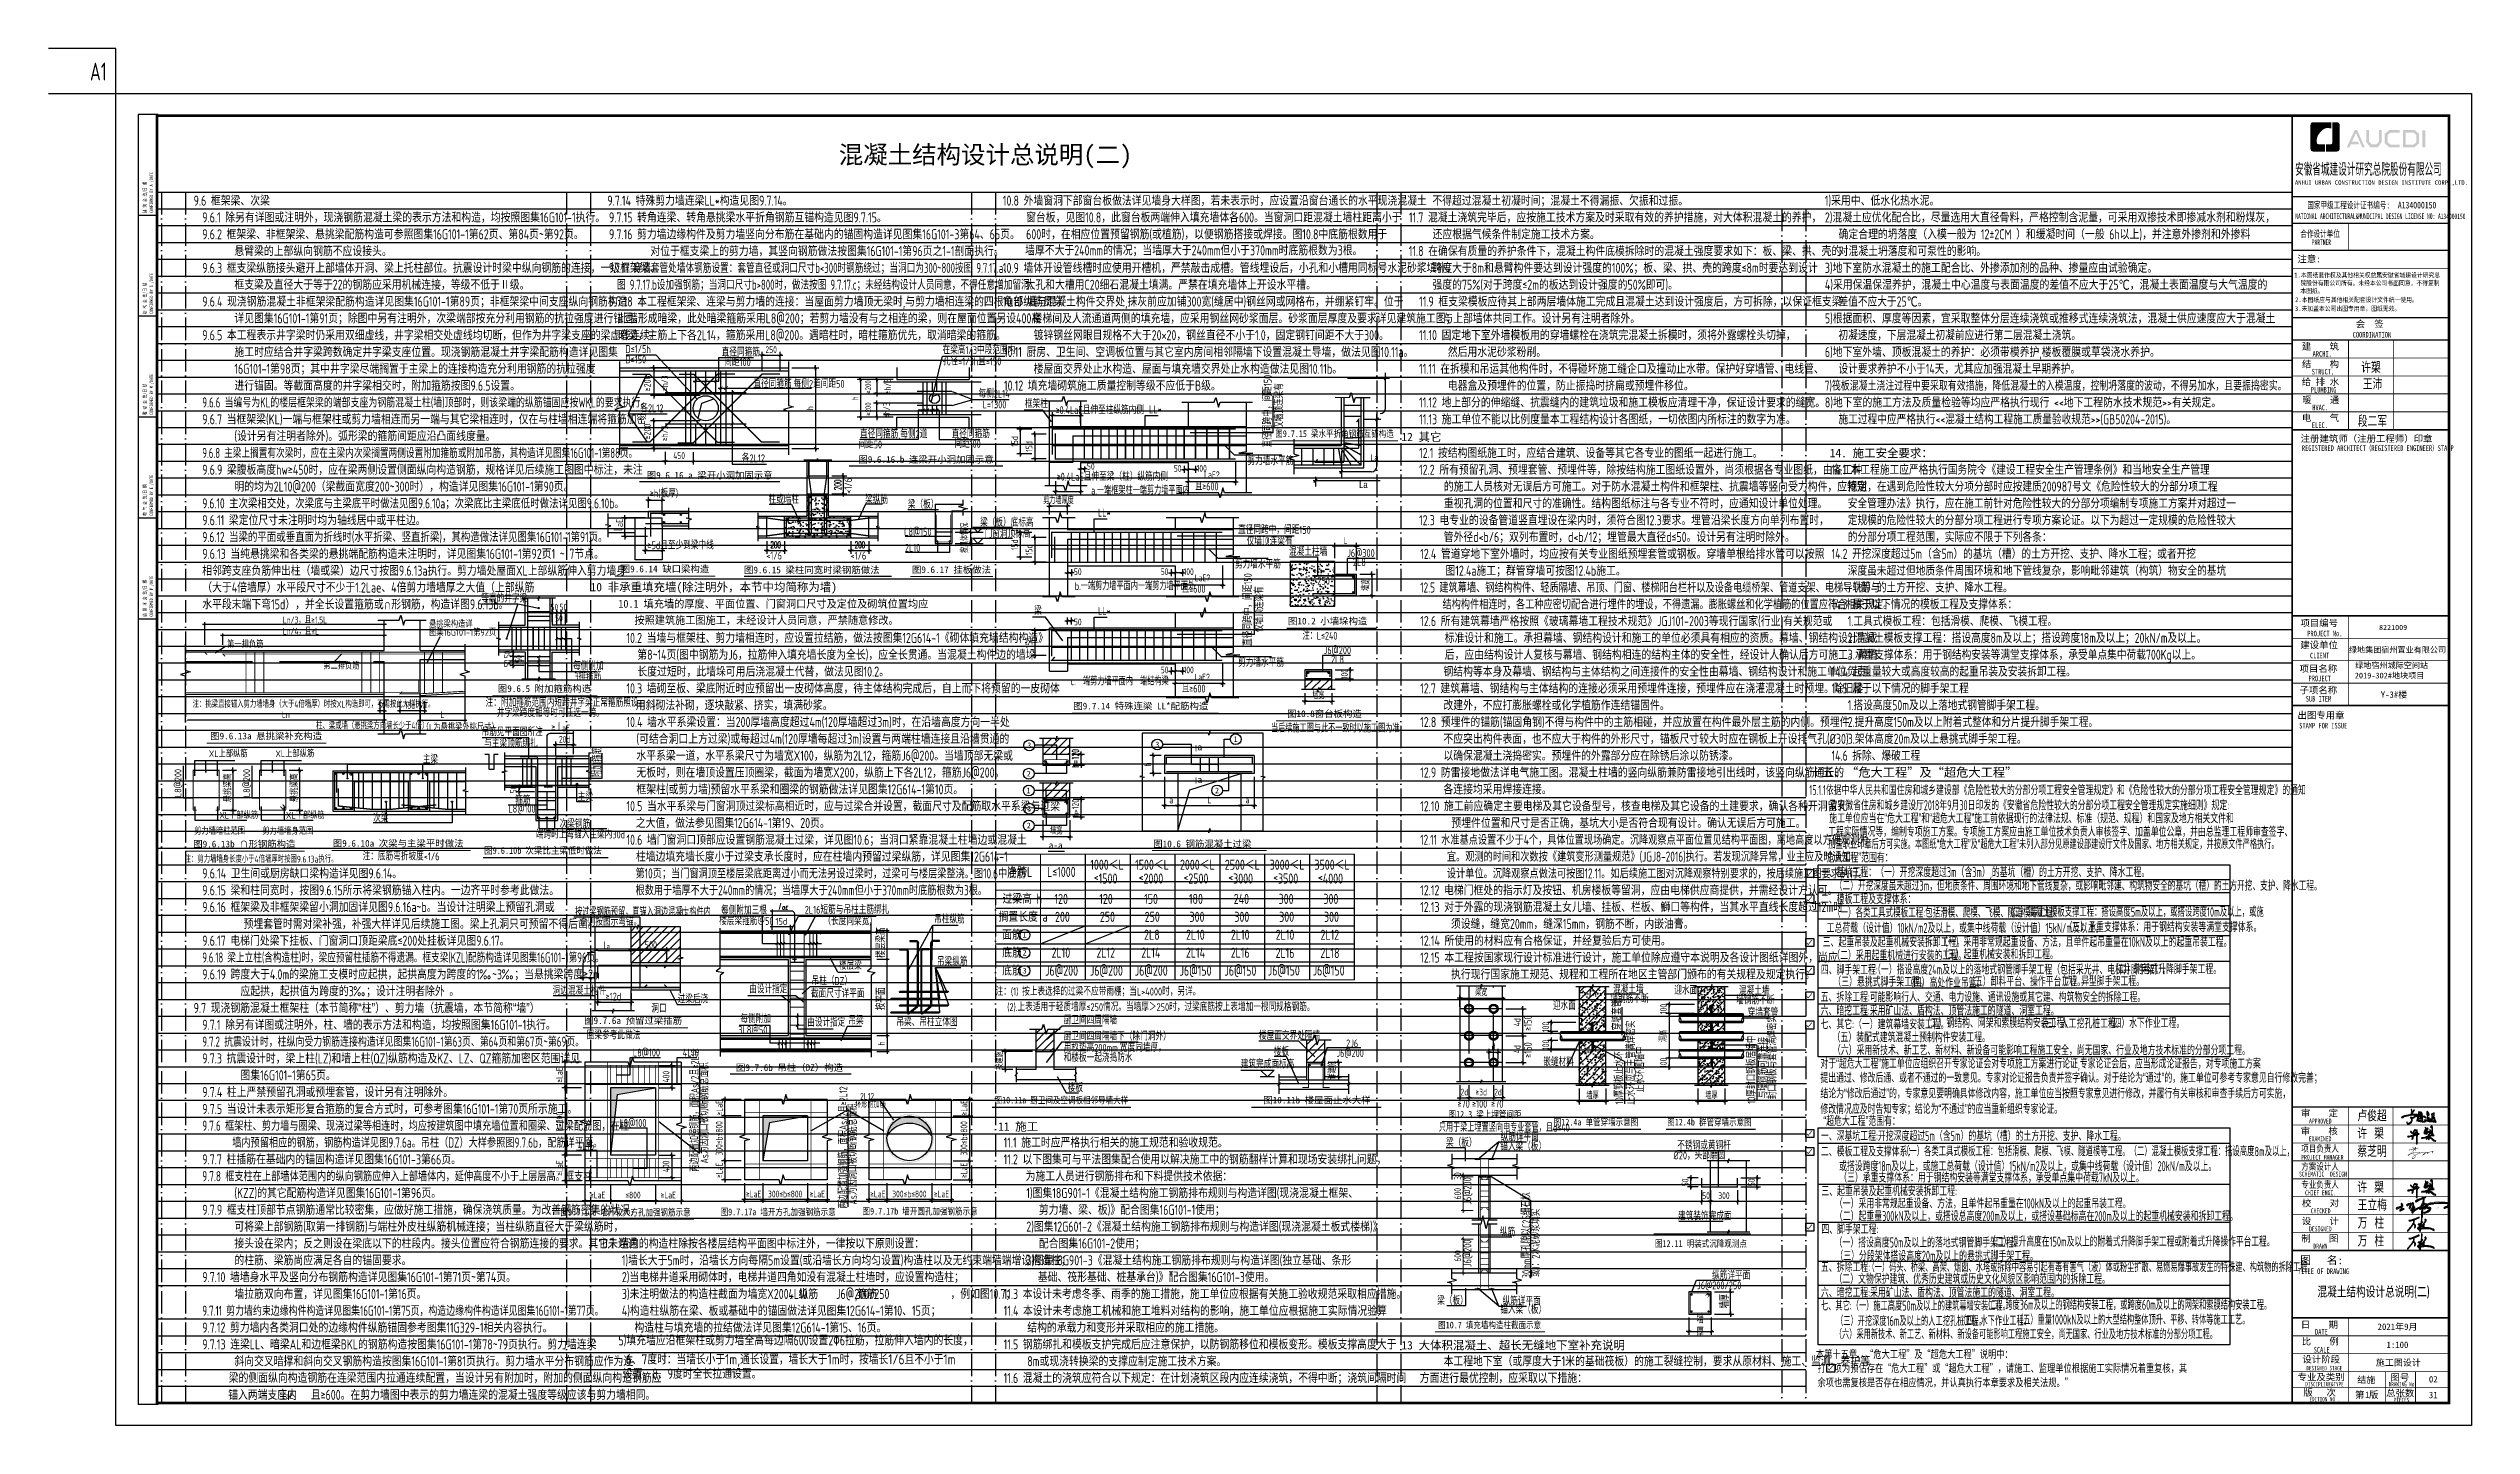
# Model space of a CAD drawing. Extents: x -668857 to 143095, y -247466 to 228182.
# Drawn here: x -554785 to -446685, y 166782 to 228182 of the extents above; entities that cross this region are included whole.
import ezdxf
from ezdxf.enums import TextEntityAlignment as Align

# ---------------------------------------------------------------- set-up
doc = ezdxf.new("R2010")
doc.units = 0
doc.header["$LTSCALE"] = 1000
for name, pattern in [('D1', [14, 10, -2, 0, -2]), ('D3轴线点划线', [18.5, 12, -3, 0.5, -3]), ('H3普通虚线', [4.2, 3, -1.2])]:
    doc.linetypes.add(name, pattern=pattern)
doc.layers.get('0').update_dxf_attribs({"linetype": 'CONTINUOUS'})
doc.layers.get('DEFPOINTS').update_dxf_attribs({"linetype": 'CONTINUOUS'})
for name, color, linetype in [('0-R-防护门', 4, 'CONTINUOUS'), ('AXIS', 3, 'CONTINUOUS'), ('C-SHET-TTLB', 11, 'CONTINUOUS'), ('CAPTION', 2, 'CONTINUOUS'), ('PUB_TITLE', 4, 'CONTINUOUS'), ('S-0-MODIFY', 201, 'CONTINUOUS'), ('S-DETL-AXIS', 8, 'D3轴线点划线'), ('S-DETL-DIM', 151, 'CONTINUOUS'), ('S-DETL-HATCH', 253, 'CONTINUOUS'), ('S-DETL-LINE1', 2, 'CONTINUOUS'), ('S-DETL-LINE2', 2, 'H3普通虚线'), ('S-DETL-RBAR', 1, 'CONTINUOUS'), ('S-DETL-TEXT', 7, 'CONTINUOUS'), ('S-DETLCW-DIM', 151, 'CONTINUOUS'), ('SM', 7, 'CONTINUOUS'), ('STEEL', 7, 'CONTINUOUS'), ('图签文字', 4, 'CONTINUOUS'), ('水平筋标注', 7, 'CONTINUOUS')]:
    doc.layers.add(name, color=color, linetype=linetype)
for name, color, linetype, lineweight in [('S-1-TEXT', 7, 'CONTINUOUS', 18), ('S-1-修改', 23, 'CONTINUOUS', 18), ('图框', 9, 'CONTINUOUS', 18), ('图签', 147, 'CONTINUOUS', 18)]:
    doc.layers.add(name, color=color, linetype=linetype, lineweight=lineweight)
doc.styles.add('-仿宋_GB2312', font='tssdeng2.shx', dxfattribs={"width": 0.8, "height": 300, "bigfont": '@extfont2.shx'})
doc.styles.add('HT', font='simhei.ttf')
doc.styles.add('HZ2', font='romans.shx', dxfattribs={"width": 0.5, "bigfont": 'hztxt.shx'})
doc.styles.add('SHEET-ECADI', font='simhei.ttf', dxfattribs={"width": 0.7})
doc.styles.add('st', font='', dxfattribs={"width": 0.85})
doc.styles.add('TS', font='tssdeng.shx', dxfattribs={"width": 0.7, "bigfont": 'tssdchn.shx'})
doc.styles.add('TSSD_DIMENSION', font='Tssdeng.shx', dxfattribs={"width": 0.7, "bigfont": 'tssdchn.shx'})
doc.styles.add('TSSD_Label', font='Tssdeng.shx', dxfattribs={"width": 0.7, "bigfont": 'hztxt.shx'})
doc.styles.add('TSSD_REIN', font='tssdeng.shx', dxfattribs={"width": 0.7, "height": 300, "bigfont": 'tssdchn.shx'})
doc.styles.add('TXT5', font='simhei.ttf')
doc.styles.add('zhh1', font='italict.shx', dxfattribs={"bigfont": 'hztxt.shx'})
doc.styles.add('华文行楷', font='tssdeng.shx', dxfattribs={"width": 0.75, "height": 350, "bigfont": 'hztxt.shx'})
doc.styles.add('宋体', font='', dxfattribs={"height": 50})
doc.styles.add('建筑图签-1', font='simhei.ttf', dxfattribs={"width": 0.7})
doc.styles.add('建筑图签-2', font='TXT.shx', dxfattribs={"width": 0.5, "bigfont": 'HZTXT.shx'})
doc.styles.add('现代都市院', font='ds-rss.shx', dxfattribs={"width": 0.7, "bigfont": 'ds-hzs.shx'})
doc.styles.add('黑体', font='simhei.ttf')
doc.styles.get('st').set_extended_font_data('SimSun')
doc.styles.get('宋体').set_extended_font_data('SimSun')
doc.dimstyles.new('DIM25', dxfattribs={"dimtxt": 300, "dimasz": 0.8, "dimexe": 150, "dimexo": 150, "dimgap": 100, "dimtad": 1, "dimdec": 0, "dimlfac": 0.25, "dimrnd": 1, "dimzin": 0, "dimdsep": 46, "dimtxsty": 'TS', "dimblk": '_DIMX', "dimcen": 0, "dimclrd": 256, "dimclre": 256, "dimclrt": 43, "dimadec": 1, "dimazin": 0, "dimtfac": 1, "dimtdec": 0, "dimtix": 1, "dimtmove": 2, "dimatfit": 3, "dimldrblk": 'ARCHTICK', "dimfxl": 0, "dimtolj": 1, "dimtzin": 1, "dimarcsym": 0})
doc.dimstyles.new('TSSD_100_100$0', dxfattribs={"dimtxt": 300, "dimasz": 80, "dimexe": 100, "dimexo": 250, "dimgap": 100, "dimtad": 1, "dimdec": 0, "dimzin": 0, "dimdsep": 46, "dimtxsty": 'TSSD_DIMENSION', "dimblk": 'ARCHTICK', "dimcen": 0, "dimdle": 100, "dimclrd": 3, "dimclre": 3, "dimclrt": 7, "dimadec": 0, "dimazin": 0, "dimtfac": 1, "dimtdec": 0, "dimtix": 1, "dimtmove": 2, "dimatfit": 3, "dimldrblk": 'ARCHTICK', "dimfxl": 0, "dimtolj": 1, "dimtzin": 0, "dimarcsym": 0})
doc.dimstyles.new('TSSD_20_100', dxfattribs={"dimtxt": 300, "dimasz": 100, "dimexe": 100, "dimexo": 250, "dimgap": 100, "dimtad": 1, "dimdec": 0, "dimlfac": 0.2, "dimzin": 0, "dimdsep": 46, "dimtxsty": 'TSSD_DIMENSION', "dimblk": 'ARCHTICK', "dimcen": 0, "dimdle": 100, "dimclrt": 7, "dimadec": 0, "dimazin": 0, "dimtfac": 1, "dimtdec": 0, "dimtix": 1, "dimtmove": 2, "dimatfit": 3, "dimldrblk": 'ARCHTICK', "dimfxl": 0, "dimtolj": 1, "dimtzin": 0, "dimarcsym": 0})
doc.dimstyles.new('TSSD_25_100', dxfattribs={"dimtxt": 300, "dimasz": 100, "dimexe": 100, "dimexo": 250, "dimgap": 100, "dimtad": 1, "dimdec": 0, "dimlfac": 0.25, "dimzin": 0, "dimdsep": 46, "dimtxsty": 'TSSD_DIMENSION', "dimblk": 'ARCHTICK', "dimcen": 0, "dimdle": 100, "dimclrt": 7, "dimadec": 0, "dimazin": 0, "dimtfac": 1, "dimtdec": 0, "dimtix": 1, "dimtmove": 2, "dimatfit": 3, "dimldrblk": 'ARCHTICK', "dimfxl": 0, "dimtolj": 1, "dimtzin": 0, "dimarcsym": 0})
pattern_1 = [(45, (-2095122.18, 169860.23), (-67.351921, 67.351921), []), (45, (-2095077.28, 169860.23), (-67.351921, 67.351921), [])]
pattern_2 = [(50, (-715682.9, 555348.34), (358.6301, -31.37607), [37.5, -412.5]), (355, (-715682.9, 555348.34), (-69.37567, 376.09607), [30, -330]), (100.4514, (-715653.02, 555345.73), (289.2547, 344.71977), [31.8701, -350.57106]), (46.1842, (-715682.9, 555448.34), (533.62052, -82.7595), [56.25, -618.75]), (96.6356, (-715638.44, 555441.45), (467.33135, 487.05894), [47.80514, -525.8565]), (351.1842, (-715682.9, 555448.34), (467.331, 487.0593), [45, -495]), (21, (-715632.9, 555423.34), (298.45353, -201.30945), [37.5, -412.5]), (326, (-715632.9, 555423.34), (121.65767, 362.57502), [30, -330]), (71.4514, (-715608.03, 555406.57), (420.11131, 161.26525), [31.8701, -350.57106]), (37.5, (-715682.9, 555348.34), (6.079928, 166.446927), [0, -326, 0, -335, 0, -331.25]), (7.5, (-715682.9, 555348.34), (131.53477, 197.205856), [0, -191, 0, -318.5, 0, -126.25]), (327.5, (-715794.4, 555348.34), (266.91122, -11.277436), [0, -125, 0, -390, 0, -517.5]), (317.5, (-715844.4, 555348.34), (291.59308, 50.05249), [0, -162.5, 0, -259, 0, -367.5]), (45, (-715682.9, 555348.34), (-176.7767, 176.7767), [])]
pattern_3 = [(45, (-2089818.52, 169859.67), (-67.351921, 67.351921), []), (45, (-2089773.62, 169859.67), (-67.351921, 67.351921), [])]
pattern_4 = [(45, (-2089818.52, 170659.67), (-67.351921, 67.351921), []), (45, (-2089773.62, 170659.67), (-67.351921, 67.351921), [])]
pattern_5 = [(45, (-2089818.52, 169059.67), (-67.351921, 67.351921), []), (45, (-2089773.62, 169059.67), (-67.351921, 67.351921), [])]

msp = doc.modelspace()

# ---------------------------------------------------------------- texts
at = {"layer": 'AXIS', "style": 'st', "width": 0.75}
for s, p in [('本第十五章、“危大工程”及“超危大工程”说明中：', (-475931.93, 169789.46)), ('余项也需复核是否存在相应情况，并认真执行本章要求及相关法规。”', (-475859.9, 168527.18)), ('打  项为预估存在“危大工程”或“超危大工程”，请施工、监理单位根据施工实际情况着重复核，其', (-475859.75, 169168.29))]:
    msp.add_text(s, height=350, dxfattribs=at).set_placement(p)
at = {"layer": 'CAPTION', "style": '黑体'}
msp.add_text('十五、“危大工程”及“超危大工程”', height=400, dxfattribs=at).set_placement((-476221.59, 195711.31))
at = {"layer": 'S-0-MODIFY', "style": 'TSSD_REIN', "width": 0.7}
msp.add_text('A1', height=800, dxfattribs=at).set_placement((-552183.82, 226753.74), align=Align.RIGHT)
at = {"layer": 'S-1-TEXT', "style": '黑体'}
for s, height, p in [('混凝土结构设计总说明(二)', 800, (-519528.4, 223050.03)), ('12 其它', 375, (-494425.77, 210674.71)), ('10 非承重填充墙(除注明外，本节中均简称为墙)', 375, (-530600.71, 203978.25)), ('11 施工', 375, (-512416.84, 179924.71))]:
    msp.add_text(s, height=height, dxfattribs=at).set_placement(p)
at = {"layer": 'S-1-TEXT'}
for s, height, style, width, p in [('9.6 框架梁、次梁', 450, 'TS', 0.75, (-548307.9, 221174.71)), ('9.7.14 特殊剪力墙连梁LL*构造见图9.7.14。', 450, 'TS', 0.75, (-529851.66, 221174.71)), ('10.8 外墙窗洞下部窗台板做法详见墙身大样图，若未表示时，应设置沿窗台通长的水平现浇混凝土', 450, 'TS', 0.75, (-512206.62, 221174.71)), ('不得超过混凝土初凝时间；混凝土不得漏振、欠振和过振。', 450, 'TS', 0.75, (-493044.77, 221174.71)), ('9.6.1 除另有详图或注明外，现浇钢筋混凝土梁的表示方法和构造，均按照图集16G101-1执行。', 450, 'TS', 0.75, (-547923.66, 220424.71)), ('9.7.15 转角连梁、转角悬挑梁水平折角钢筋互锚构造见图9.7.15。', 450, 'TS', 0.75, (-529777.91, 220424.71)), ('窗台板，见图10.8，此窗台板两端伸入填充墙体各600。当窗洞口距混凝土墙柱距离小于', 450, 'TS', 0.75, (-511168.64, 220424.71)), ('11.7 混凝土浇筑完毕后，应按施工技术方案及时采取有效的养护措施，对大体积混凝土的养护，', 450, 'TS', 0.75, (-494090.8, 220424.71)), ('9.6.2 框架梁、非框架梁、悬挑梁配筋构造可参照图集16G101-1第62页、第84页~第92页。', 450, 'TS', 0.75, (-547923.66, 219674.71)), ('9.7.16 剪力墙边缘构件及剪力墙竖向分布筋在基础内的锚固构造详见图集16G101-3第64、65页。', 450, 'TS', 0.75, (-529777.91, 219674.71)), ('墙厚不大于240mm的情况；当墙厚大于240mm但小于370mm时底筋根数为3根。', 450, 'TS', 0.75, (-511215.79, 218956.69)), ('600时，在相应位置预留钢筋(或植筋)，以便钢筋搭接或焊接。图10.8中底筋根数用于', 450, 'TS', 0.75, (-511168.64, 219674.71)), ('还应根据气候条件制定施工技术方案。', 450, 'TS', 0.75, (-493035.64, 219674.71)), ('9.6.3 框支梁纵筋接头避开上部墙体开洞、梁上托柱部位。抗震设计时梁中纵向钢筋的连接，一级框架梁、', 450, 'TS', 0.75, (-547923.66, 218174.71)), ('       悬臂梁的上部纵向钢筋不应设接头。', 450, 'TS', 0.75, (-547923.66, 218924.71)), ('9.7.17 穿墙套管处墙体钢筋设置：套管直径或洞口尺寸b<300时钢筋绕过；当洞口为300~800按图 9.7.17.a、', 450, 'TS', 0.66, (-529777.91, 218174.71)), ('         对位于框支梁上的剪力墙，其竖向钢筋做法按图集16G101-1第96页之1-1剖面执行。 ', 450, 'TS', 0.75, (-529777.91, 218924.71)), ('10.9 墙体开设管线槽时应使用开槽机，严禁敲击成槽。管线埋设后，小孔和小槽用同标号水泥砂浆填补，', 450, 'TS', 0.75, (-512206.62, 218174.71)), ('11.8 在确保有质量的养护条件下，混凝土构件底模拆除时的混凝土强度要求如下：板、梁、拱、壳的', 450, 'TS', 0.75, (-494096.69, 218924.71)), ('跨度大于8m和悬臂构件要达到设计强度的100%%%；板、梁、拱、壳的跨度≤8m时要达到设计', 450, 'TS', 0.75, (-493041.53, 218174.71)), ('       框支梁及直径大于等于22的钢筋应采用机械连接，等级不低于Ⅱ级。', 450, 'TS', 0.75, (-547923.66, 217424.71)), ('  图 9.7.17.b设加强钢筋；当洞口尺寸b>800时，做法按图 9.7.17.c；未经结构设计人员同意，不得任意增加留洞。', 450, 'TS', 0.66, (-529777.91, 217424.71)), ('大孔和大槽用C20细石混凝土填满。严禁在填充墙体上开设水平槽。', 450, 'TS', 0.75, (-511195.18, 217424.71)), ('强度的75%%%(对于跨度≤2m的板达到设计强度的50%%%即可)。', 450, 'TS', 0.75, (-493041.53, 217424.71)), ('9.6.4 现浇钢筋混凝土非框架梁配筋构造详见图集16G101-1第89页；非框架梁中间支座纵向钢筋构造', 450, 'TS', 0.75, (-547923.66, 216674.71)), ('       详见图集16G101-1第91页；除图中另有注明外，次梁端部按充分利用钢筋的抗拉强度进行锚固。', 450, 'TS', 0.75, (-547923.66, 215924.71)), ('9.7.18 本工程框架梁、连梁与剪力墙的连接：当屋面剪力墙顶无梁时,与剪力墙相连梁的四根角部纵筋贯穿', 450, 'TS', 0.75, (-529777.91, 216674.71)), ('  此墙形成暗梁，此处暗梁箍筋采用L8@200；若剪力墙没有与之相连的梁，则在屋面位置另设400高', 450, 'TS', 0.75, (-529777.91, 215924.71)), ('10.10 墙与混凝土构件交界处,抹灰前应加铺300宽(缝居中)钢丝网或网格布，并绷紧钉牢。位于', 450, 'TS', 0.75, (-512206.62, 216674.71)), ('楼梯间及人流通道两侧的填充墙，应采用钢丝网砂浆面层。砂浆面层厚度及要求详见建筑施工图；', 450, 'TS', 0.75, (-510882.04, 215924.71)), ('11.9 框支梁模板应待其上部两层墙体施工完成且混凝土达到设计强度后，方可拆除，以保证框支梁', 450, 'TS', 0.75, (-493637.96, 216674.71)), ('与上部墙体共同工作。设计另有注明者除外。', 450, 'TS', 0.75, (-492553.2, 215924.71)), ('9.6.5 本工程表示井字梁时仍采用双细虚线，井字梁相交处虚线均切断，但作为井字梁支座的梁虚线连续。', 450, 'TS', 0.75, (-547923.66, 215174.71)), ('  暗梁，主筋上下各2L14，箍筋采用L8@200。遇暗柱时，暗柱箍筋优先，取消暗梁的箍筋。', 450, 'TS', 0.75, (-529777.91, 215174.71)), ('镀锌钢丝网眼目规格不大于20×20，钢丝直径不小于1.0，固定钢钉间距不大于300。', 450, 'TS', 0.75, (-510832.04, 215174.71)), ('11.10 固定地下室外墙模板用的穿墙螺栓在浇筑完混凝土拆模时，须将外露螺栓头切掉，', 450, 'TS', 0.75, (-493637.96, 215174.71)), ('       施工时应结合井字梁跨数确定井字梁支座位置。现浇钢筋混凝土井字梁配筋构造详见图集', 450, 'TS', 0.75, (-547923.66, 214424.71)), ('       16G101-1第98页；其中井字梁尽端搁置于主梁上的连接构造充分利用钢筋的抗拉强度', 450, 'TS', 0.75, (-547923.66, 213674.71)), ('10.11 厨房、卫生间、空调板位置与其它室内房间相邻隔墙下设置混凝土导墙，做法见图10.11a。', 450, 'TS', 0.75, (-512156.62, 214424.71)), ('楼屋面交界处止水构造、屋面与填充墙交界处止水构造做法见图10.11b。', 450, 'TS', 0.75, (-510832.04, 213674.71)), ('11.11 在拆模和吊运其他构件时，不得碰坏施工缝企口及撞动止水带。保护好穿墙管、电线管、', 450, 'TS', 0.75, (-493637.96, 213674.71)), ('然后用水泥砂浆粉刷。', 450, 'TS', 0.75, (-492356.07, 214424.71)), ('       进行锚固。等截面高度的井字梁相交时，附加箍筋按图9.6.5设置。', 450, 'TS', 0.75, (-547923.66, 212924.71)), ('10.12 填充墙砌筑施工质量控制等级不应低于B级。', 450, 'TS', 0.75, (-512156.62, 212924.71)), ('电器盒及预埋件的位置，防止振捣时挤扁或预埋件移位。 ', 450, 'TS', 0.75, (-492356.07, 212924.71)), ('9.6.6 当编号为KL的楼层框架梁的端部支座为钢筋混凝土柱(墙)顶部时，则该梁端的纵筋锚固应按WKL的要求执行。', 450, 'TS', 0.68, (-547923.66, 212174.71)), ('9.6.7 当框架梁(KL)一端与框架柱或剪力墙相连而另一端与其它梁相连时，仅在与柱墙相连端将箍筋加密', 450, 'TS', 0.75, (-547923.66, 211424.71)), ('11.12 地上部分的伸缩缝、抗震缝内的建筑垃圾和施工模板应清理干净，保证设计要求的缝宽。', 450, 'TS', 0.75, (-493637.96, 212174.71)), ('11.13 施工单位不能以比例度量本工程结构设计各图纸，一切依图内所标注的数字为准。', 450, 'TS', 0.75, (-493637.96, 211424.71)), ('       (设计另有注明者除外)。弧形梁的箍筋间距应沿凸面线度量。', 450, 'TS', 0.75, (-547923.66, 210674.71)), ('9.6.8 主梁上搁置有次梁时，应在主梁内次梁搁置两侧设置附加箍筋或附加吊筋，其构造详见图集16G101-1第88页。', 450, 'TS', 0.66, (-547923.66, 209924.71)), ('12.1 按结构图纸施工时，应结合建筑、设备等其它各专业的图纸一起进行施工。', 450, 'TS', 0.75, (-493637.96, 209924.71)), ('9.6.9 梁腹板高度hw≥450时，应在梁两侧设置侧面纵向构造钢筋，规格详见后续施工图图中标注，未注', 450, 'TS', 0.75, (-547923.66, 209174.71)), ('       明的均为2L10@200（梁截面宽度200~300时），构造详见图集16G101-1第90页。', 450, 'TS', 0.75, (-547923.66, 208424.71)), ('12.2 所有预留孔洞、预埋套管、预埋件等，除按结构施工图纸设置外，尚须根据各专业图纸，由各工种', 450, 'TS', 0.75, (-493637.96, 209174.71)), ('的施工人员核对无误后方可施工。对于防水混凝土构件和框架柱、抗震墙等竖向受力构件，应特别', 450, 'TS', 0.75, (-492532.56, 208424.71)), ('9.6.10 主次梁相交处，次梁底与主梁底平时做法见图9.6.10a；次梁底比主梁底低时做法详见图9.6.10b。', 450, 'TS', 0.72, (-547923.66, 207674.71)), ('重视孔洞的位置和尺寸的准确性。结构图纸标注与各专业不符时，应通知设计单位处理。', 450, 'TS', 0.75, (-492532.56, 207674.71)), ('9.6.12 当梁的平面或垂直面为折线时(水平折梁、竖直折梁)，其构造做法详见图集16G101-1第91页。', 450, 'TS', 0.72, (-547923.66, 206174.71)), ('9.6.11 梁定位尺寸未注明时均为轴线居中或平柱边。', 450, 'TS', 0.75, (-547923.66, 206924.71)), ('12.3 电专业的设备管道竖直埋设在梁内时，须符合图12.3要求。埋管沿梁长度方向单列布置时，', 450, 'TS', 0.75, (-493637.96, 206924.71)), ('管外径d<b/6；双列布置时，d<b/12；埋管最大直径d≤50。设计另有注明时除外。', 450, 'TS', 0.75, (-492537.94, 206174.71)), ('9.6.13 当纯悬挑梁和各类梁的悬挑端配筋构造未注明时，详见图集16G101-1第92页1 ~ 7节点。', 450, 'TS', 0.75, (-547923.66, 205424.71)), ('12.4 管道穿地下室外墙时，均应按有关专业图纸预埋套管或钢板。穿墙单根给排水管可以按照', 450, 'TS', 0.75, (-493587.96, 205424.71)), ('相邻跨支座负筋伸出柱（墙或梁）边尺寸按图9.6.13a执行。剪力墙处屋面XL上部纵筋伸入剪力墙身', 450, 'TS', 0.75, (-547923.66, 204674.71)), ('（大于4倍墙厚）水平段尺寸不少于1.2Lae、4倍剪力墙墙厚之大值（上部纵筋', 450, 'TS', 0.75, (-547923.66, 203924.71)), ('12.5 建筑幕墙、钢结构构件、轻质隔墙、吊顶、门窗、楼梯阳台栏杆以及设备电缆桥架、管道支架、电梯导轨等与', 450, 'TS', 0.7, (-493587.96, 203924.71)), ('图12.4a施工；群管穿墙可按图12.4b施工。', 450, 'TS', 0.75, (-492461.78, 204674.71)), ('水平段末端下弯15d），并全长设置箍筋或∩形钢筋，构造详图9.6.13b。', 450, 'TS', 0.75, (-547923.66, 203174.71)), ('    10.1 填充墙的厚度、平面位置、门窗洞口尺寸及定位及砌筑位置均应', 350, '黑体', 0.95, (-530266.87, 203247.96)), ('结构构件相连时，各工种应密切配合进行埋件的埋设，不得遗漏。膨胀螺丝和化学植筋的位置应符合相关规定。', 450, 'TS', 0.7, (-492593.1, 203174.71)), ('      10.2 当墙与框架柱、剪力墙相连时，应设置拉结筋，做法按图集12G614-1《砌体填充墙结构构造》', 450, 'TS', 0.75, (-530228.62, 201674.71)), ('  按照建筑施工图施工，未经设计人员同意，严禁随意修改。', 350, '黑体', 0.95, (-529095.1, 202519.87)), ('12.6 所有建筑幕墙严格按照《玻璃幕墙工程技术规范》JGJ101-2003等现行国家(行业)有关规范或', 450, 'TS', 0.75, (-493587.96, 202424.71)), ('标准设计和施工。承担幕墙、钢结构设计和施工的单位必须具有相应的资质。幕墙、钢结构设计完成', 450, 'TS', 0.75, (-492493.73, 201674.71)), ('   第8~14页(图中钢筋为J6，拉筋伸入填充墙长度为全长)，应全长贯通。当混凝土构件边的墙垛', 450, 'TS', 0.75, (-529128.33, 200924.71)), ('后，应由结构设计人复核与幕墙、钢结构相连的结构主体的安全性，经设计人确认后方可施工。幕墙、', 450, 'TS', 0.75, (-492493.73, 200924.71)), ('   长度过短时，此墙垛可用后浇混凝土代替，做法见图10.2。', 450, 'TS', 0.75, (-529128.33, 200174.71)), ('钢结构等本身及幕墙、钢结构与主体结构之间连接件的安全性由幕墙、钢结构设计和施工单位负责。', 450, 'TS', 0.75, (-492551.86, 200174.71)), ('      10.3 墙砌至板、梁底附近时应预留出一皮砌体高度，待主体结构完成后，自上而下将预留的一皮砌体', 450, 'TS', 0.75, (-530228.62, 199424.71)), ('   用斜砌法补砌，逐块敲紧、挤实，填满砂浆。', 450, 'TS', 0.75, (-529195.4, 198674.71)), ('12.7 建筑幕墙、钢结构与主体结构的连接必须采用预埋件连接，预埋件应在浇灌混凝土时预埋。除旧楼', 450, 'TS', 0.75, (-493587.96, 199424.71)), ('改建外，不应打膨胀螺栓或化学植筋作连结锚固件。', 450, 'TS', 0.75, (-492551.86, 198674.71)), ('      10.4 墙水平系梁设置：当200厚墙高度超过4m(120厚墙超过3m)时，在沿墙高度方向一半处', 450, 'TS', 0.75, (-530228.62, 197924.71)), ('12.8 预埋件的锚筋(锚固角钢)不得与构件中的主筋相碰，并应放置在构件最外层主筋的内侧。预埋件', 450, 'TS', 0.75, (-493587.96, 197924.71)), ('   水平系梁一道，水平系梁尺寸为墙宽X100，纵筋为2L12，箍筋J6@200。当墙顶部无梁或', 450, 'TS', 0.75, (-529169.62, 196424.71)), ('   (可结合洞口上方过梁)或每超过4m(120厚墙每超过3m)设置与两端柱墙连接且沿墙贯通的', 450, 'TS', 0.75, (-529169.62, 197174.71)), ('不应突出构件表面，也不应大于构件的外形尺寸，锚板尺寸较大时应在钢板上开设排气孔(%%C30)', 450, 'TS', 0.75, (-492551.86, 197174.71)), ('以确保混凝土浇捣密实。预埋件的外露部分应在除锈后涂以防锈漆。', 450, 'TS', 0.75, (-492551.86, 196424.71)), ('   无板时，则在墙顶设置压顶圈梁，截面为墙宽X200，纵筋上下各2L12，箍筋J6@200。', 450, 'TS', 0.75, (-529169.62, 195674.71)), ('12.9 防雷接地做法详电气施工图。混凝土柱墙的竖向纵筋兼防雷接地引出线时，该竖向纵筋通长的', 450, 'TS', 0.75, (-493587.96, 195674.71)), ('      10.5 当水平系梁与门窗洞顶过梁标高相近时，应与过梁合并设置，截面尺寸及配筋取水平系梁与过梁', 450, 'TS', 0.75, (-530228.62, 194174.71)), ('   框架柱(或剪力墙)预留水平系梁和圈梁的钢筋做法详见图集12G614-1第10页。', 450, 'TS', 0.75, (-529169.62, 194924.71)), ('12.10 施工前应确定主要电梯及其它设备型号，核查电梯及其它设备的土建要求，确认各种开洞留孔', 450, 'TS', 0.75, (-493587.96, 194174.71)), ('各连接均采用焊接连接。', 450, 'TS', 0.75, (-492551.86, 194924.71)), ('   之大值，做法参见图集12G614-1第19、20页。', 450, 'TS', 0.75, (-529194.57, 193424.71)), ('预埋件位置和尺寸是否正确，基坑大小是否符合现有设计。确认无误后方可施工。', 450, 'TS', 0.75, (-492194.42, 193424.71)), ('      10.6 墙门窗洞口顶部应设置钢筋混凝土过梁，详见图10.6；当洞口紧靠混凝土柱墙边或混凝土', 450, 'TS', 0.75, (-530228.62, 192674.71)), ('   柱墙边填充墙长度小于过梁支承长度时，应在柱墙内预留过梁纵筋，详见图集12G614-1', 450, 'TS', 0.75, (-529190.64, 191924.71)), ('12.11 水准基点设置不少于4个，具体位置现场确定。沉降观察点平面位置见结构平面图，离地高度以方便观测为', 450, 'TS', 0.7, (-493587.96, 192674.71)), ('宜。观测的时间和次数按《建筑变形测量规范》(JGJ8-2016)执行。若发现沉降异常，业主应及时通知', 450, 'TS', 0.7, (-492397.65, 191924.71)), ('9.6.14 卫生间或厨房缺口梁构造详见图9.6.14。', 450, 'TS', 0.75, (-547923.66, 191174.71)), ('   第10页；当门窗洞顶至楼层梁底距离过小而无法另设过梁时，过梁可与楼层梁整浇。图10.6中底筋', 450, 'TS', 0.7, (-529167.26, 191174.71)), ('设计单位。沉降观察点做法可按图12.11。如后续施工图对沉降观察特别要求的，按后续施工图要求执行。', 450, 'TS', 0.7, (-492397.65, 191174.71)), ('9.6.15 梁和柱同宽时，按图9.6.15所示将梁钢筋锚入柱内。一边齐平时参考此做法。', 450, 'TS', 0.75, (-547923.66, 190424.71)), ('   根数用于墙厚不大于240mm的情况；当墙厚大于240mm但小于370mm时底筋根数为3根。', 450, 'TS', 0.7, (-529167.26, 190424.71)), ('12.12 电梯门框处的指示灯及按钮、机房楼板等留洞，应由电梯供应商提供，并需经设计方认可。', 450, 'TS', 0.75, (-493587.96, 190424.71)), ('9.6.16 框架梁及非框架梁留小洞加固详见图9.6.16a~b。当设计注明梁上预留孔洞或', 450, 'TS', 0.75, (-547923.66, 189674.71)), ('         预埋套管时需对梁补强，补强大样详见后续施工图。梁上孔洞只可预留不得后凿。', 450, 'TS', 0.75, (-547923.66, 188924.71)), ('12.13 对于外露的现浇钢筋混凝土女儿墙、挂板、栏板、鰤口等构件，当其水平直线长度超过12m时 ', 450, 'TS', 0.75, (-493587.96, 189674.71)), ('须设缝，缝宽20mm，缝深15mm，钢筋不断，内嵌油膏。', 450, 'TS', 0.75, (-492216.5, 188924.71)), ('9.6.17 电梯门处梁下挂板、门窗洞口顶距梁底≤200处挂板详见图9.6.17。 ', 450, 'TS', 0.75, (-547923.66, 188174.71)), ('12.14 所使用的材料应有合格保证，并经复验后方可使用。', 450, 'TS', 0.75, (-493587.96, 188174.71)), ('9.6.18 梁上立柱(含构造柱)时，梁应预留柱插筋不得遗漏。框支梁(KZL)配筋构造详见图集16G101-1第96页。', 450, 'TS', 0.66, (-547923.66, 187424.71)), ('9.6.19 跨度大于4.0m的梁施工支模时应起拱，起拱高度为跨度的1‰~3‰；当悬挑梁跨度≥2m', 450, 'TS', 0.75, (-547923.66, 186674.71)), ('12.15 本工程按国家现行设计标准进行设计，施工单位除应遵守本说明及各设计图纸详图外，尚应', 450, 'TS', 0.75, (-493587.96, 187424.71)), ('执行现行国家施工规范、规程和工程所在地区主管部门颁布的有关规程及规定执行。', 450, 'TS', 0.75, (-492211.97, 186674.71)), ('        应起拱，起拱值为跨度的3‰；设计注明者除外 。', 450, 'TS', 0.75, (-547858.52, 185924.71)), ('9.7 现浇钢筋混凝土框架柱（本节简称“柱”）、剪力墙（抗震墙，本节简称“墙”）', 450, 'TS', 0.75, (-548307.9, 185174.71)), ('9.7.1 除另有详图或注明外，柱、墙的表示方法和构造，均按照图集16G101-1执行。', 450, 'TS', 0.75, (-547923.66, 184424.71)), ('9.7.2 抗震设计时，柱纵向受力钢筋连接构造详见图集16G101-1第63页、第64页和第67页~第69页。', 450, 'TS', 0.68, (-547923.66, 183674.71)), ('9.7.3 抗震设计时，梁上柱(LZ)和墙上柱(QZ)纵筋构造及KZ、LZ、QZ箍筋加密区范围详见', 450, 'TS', 0.75, (-547923.66, 182924.71)), ('9.7.4 柱上严禁预留孔洞或预埋套管，设计另有注明除外。', 450, 'TS', 0.75, (-547923.66, 181424.71)), ('        图集16G101-1第65页。', 450, 'TS', 0.75, (-547858.52, 182174.71)), ('9.7.5 当设计未表示矩形复合箍筋的复合方式时，可参考图集16G101-1第70页所示施工。', 450, 'TS', 0.75, (-547923.66, 180674.71)), ('9.7.6 框架柱、剪力墙与圈梁、现浇过梁等相连时，均应按建筑图中填充墙位置和圈梁、过梁配筋图，在柱', 450, 'TS', 0.7, (-547923.66, 179924.71)), ('       墙内预留相应的钢筋，钢筋构造详见图9.7.6a。吊柱（DZ）大样参照图9.7.6b，配筋详平面。', 450, 'TS', 0.7, (-547923.66, 179174.71)), ('11.1 施工时应严格执行相关的施工规范和验收规范。', 450, 'TS', 0.75, (-512171.94, 179174.71)), ('9.7.7 柱插筋在基础内的锚固构造详见图集16G101-3第66页。', 450, 'TS', 0.75, (-547923.66, 178424.71)), ('11.2 以下图集可与平法图集配合使用以解决施工中的钢筋翻样计算和现场安装绑扎问题，', 450, 'TS', 0.75, (-512171.94, 178424.71)), ('9.7.8 框支柱在上部墙体范围内的纵向钢筋应伸入上部墙体内，延伸高度不小于上层层高。框支柱', 450, 'TS', 0.7, (-547923.66, 177674.71)), ('       (KZZ)的其它配筋构造详见图集16G101-1第96页。', 450, 'TS', 0.75, (-547923.66, 176924.71)), ('为施工人员进行钢筋排布和下料提供技术依据：', 450, 'TS', 0.75, (-511190.44, 177674.71)), ('1)图集18G901-1《混凝土结构施工钢筋排布规则与构造详图(现浇混凝土框架、', 450, 'TS', 0.75, (-511160.63, 176924.71)), ('9.7.9 框支柱顶部节点钢筋通常比较密集，应做好施工措施，确保浇筑质量。为改善钢筋密集的状况，', 450, 'TS', 0.75, (-547923.66, 176174.71)), ('剪力墙、梁、板)》配合图集16G101-1使用；', 450, 'TS', 0.75, (-510600.87, 176174.71)), ('       接头设在梁内；反之则设在梁底以下的柱段内。接头位置应符合钢筋连接的要求。其它未连通', 450, 'TS', 0.75, (-547923.66, 174674.71)), ('       可将梁上部钢筋(取第一排钢筋)与端柱外皮柱纵筋机械连接；当柱纵筋直径大于梁纵筋时，', 450, 'TS', 0.75, (-547923.66, 175424.71)), ('10.7 墙内的构造柱除按各楼层结构平面图中标注外，一律按以下原则设置：', 450, 'TS', 0.75, (-530228.62, 174674.71)), ('2)图集12G601-2《混凝土结构施工钢筋排布规则与构造详图(现浇混凝土板式楼梯)》', 450, 'TS', 0.75, (-511160.63, 175424.71)), ('配合图集16G101-2使用；', 450, 'TS', 0.75, (-510600.87, 174674.71)), ('       的柱筋、梁筋尚应满足各自的锚固要求。', 450, 'TS', 0.75, (-547923.66, 173924.71)), ('1)墙长大于5m时，沿墙长方向每隔5m设置(或沿墙长方向均匀设置)构造柱以及无约束端墙端增设构造柱；', 450, 'TS', 0.75, (-529205.29, 173924.71)), ('3)图集18G901-3《混凝土结构施工钢筋排布规则与构造详图(独立基础、条形', 450, 'TS', 0.75, (-511160.63, 173924.71)), ('9.7.10 墙墙身水平及竖向分布钢筋构造详见图集16G101-1第71页~第74页。', 450, 'TS', 0.75, (-547923.66, 173174.71)), ('2)当电梯井道采用砌体时，电梯井道四角如没有混凝土柱墙时，应设置构造柱；', 450, 'TS', 0.75, (-529205.29, 173174.71)), ('基础、筏形基础、桩基承台)》配合图集16G101-3使用。', 450, 'TS', 0.75, (-510645.44, 173174.71)), ('9.7.11 剪力墙约束边缘构件构造详见图集16G101-1第75页，构造边缘构件构造详见图集16G101-1第77页。', 450, 'TS', 0.68, (-547923.66, 171674.71)), ('       墙拉筋双向布置，详见图集16G101-1第16页。', 450, 'TS', 0.75, (-547923.66, 172424.71)), ('3)未注明做法的构造柱截面为墙宽X200，纵筋        ,箍筋                ，例如图10.7；', 450, 'TS', 0.75, (-529205.29, 172424.71)), ('4)构造柱纵筋在梁、板或基础中的锚固做法详见图集12G614-1第10、15页；', 450, 'TS', 0.75, (-529205.29, 171674.71)), ('11.3 本设计未考虑冬季、雨季的施工措施，施工单位应根据有关施工验收规范采取相应措施。', 450, 'TS', 0.75, (-512171.94, 172424.71)), ('11.4 本设计未考虑施工机械和施工堆料对结构的影响，施工单位应根据施工实际情况验算', 450, 'TS', 0.75, (-512171.94, 171674.71)), ('9.7.12 剪力墙内各类洞口处的边缘构件纵筋锚固参考图集11G329-1相关内容执行。', 450, 'TS', 0.75, (-547923.66, 170924.71)), ('构造柱与填充墙的拉结做法详见图集12G614-1第15、16页。', 450, 'TS', 0.75, (-528642.24, 170924.71)), ('结构的承载力和变形并采取相应的施工措施。', 450, 'TS', 0.75, (-511116.77, 170924.71)), ('9.7.13 连梁LL、暗梁AL和边框梁BKL的钢筋构造按图集16G101-1第78~79页执行。剪力墙连梁', 450, 'TS', 0.75, (-547923.66, 170174.71)), ('       斜向交叉暗撑和斜向交叉钢筋构造按图集16G101-1第81页执行。剪力墙水平分布钢筋应作为连', 450, 'TS', 0.75, (-547923.66, 169424.71)), ('11.5 钢筋绑扎和模板支护完成后应注意保护，以防钢筋移位和模板变形。模板支撑高度大于', 450, 'TS', 0.75, (-512171.94, 170174.71)), ('8m或现浇转换梁的支撑应制定施工技术方案。', 450, 'TS', 0.75, (-511116.77, 169424.71)), ('梁的侧面纵向构造钢筋在连梁范围内拉通连续配置，当设计另有附加时，附加的侧面纵向构造钢筋应', 450, 'TS', 0.75, (-546742.17, 168683.32)), ('11.6 混凝土的浇筑应符合以下规定：在计划浇筑区段内应连续浇筑，不得中断；浇筑间隔时间', 450, 'TS', 0.75, (-512171.94, 168674.71)), ('锚入两端支座内   且≥600。在剪力墙图中表示的剪力墙连梁的混凝土强度等级应该与剪力墙相同。', 450, 'TS', 0.75, (-546767.66, 167924.71)), ('l', 375, '华文行楷', 0.75, (-544353.28, 167974.76)), ('aE', 281.25, 'TS', 0.75, (-544191.13, 167962.94))]:
    msp.add_text(s, height=height, dxfattribs=dict(at, style=style, width=width)).set_placement(p)
at = {"layer": 'S-1-TEXT', "style": 'TSSD_DIMENSION', "width": 0.75}
for s, p in [('5)填充墙应沿框架柱或剪力墙全高每边隔600设置2%%1306拉筋，拉筋伸入墙内的长度，', (-529356.25, 170220.13)), ('设置。8、9度时全长拉通设置。', (-529157.72, 168731.1))]:
    msp.add_text(s, height=450, dxfattribs=at).set_placement(p, align=Align.BOTTOM_LEFT)
at = {"layer": 'S-1-TEXT', "style": 'TSSD_DIMENSION', "width": 0.891472}
msp.add_text('6、7度时：当墙长小于1m,通长设置，墙长大于1m时，按墙长1/6且不小于1m', height=450, dxfattribs=at).set_placement((-529034.82, 169510.53), (-514315.24, 169510.53), align=Align.FIT)
at = {"layer": 'S-1-修改', "color": 0, "style": 'TS'}
for s, width, p in [('1)采用中、低水化热水泥。', 0.75, (-475535.29, 221174.71)), ('2)混凝土应优化配合比，尽量选用大直径骨料，严格控制含泥量，可采用双掺技术即掺减水剂和粉煤灰， ', 0.75, (-475535.29, 220424.71)), ('   确定合理的坍落度（入模一般为 12%%P2CM ）和缓凝时间（一般 6h以上)，并注意外掺剂和外掺料', 0.75, (-475535.29, 219674.71)), ('3)地下室防水混凝土的施工配合比、外掺添加剂的品种、掺量应由试验确定。', 0.75, (-475535.29, 218174.71)), ('   对混凝土坍落度和可泵性的影响。', 0.75, (-475535.29, 218924.71)), ('4)采用保温保湿养护，混凝土中心温度与表面温度的差值不应大于25℃，混凝土表面温度与大气温度的 ', 0.75, (-475535.29, 217424.71)), ('5)根据面积、厚度等因素，宜采取整体分层连续浇筑或推移式连续浇筑法，混凝土供应速度应大于混凝土', 0.75, (-475535.29, 215924.71)), ('   差值不应大于25℃。', 0.74, (-475535.29, 216674.71)), ('   初凝速度，下层混凝土初凝前应进行第二层混凝土浇筑。', 0.74, (-475535.29, 215174.71)), ('6)地下室外墙、顶板混凝土的养护：必须带模养护,楼板覆膜或草袋浇水养护。', 0.75, (-475535.29, 214424.71)), ('   设计要求养护不小于14天，尤其应加强混凝土早期养护。 ', 0.74, (-475535.29, 213674.71)), ('7)筏板混凝土浇注过程中要采取有效措施，降低混凝土的入模温度，控制坍落度的波动，不得另加水，且要振捣密实。 ', 0.68, (-475535.29, 212924.71)), ('8)地下室的施工方法及质量检验等均应严格执行现行 <<地下工程防水技术规范>>有关规定。 ', 0.75, (-475535.29, 212174.71)), ('   施工过程中应严格执行<<混凝土结构工程施工质量验收规范>>(GB50204-2015)。', 0.74, (-475535.29, 211424.71)), ('14.1 本工程施工应严格执行国务院令《建设工程安全生产管理条例》和当地安全生产管理', 0.74, (-475233.17, 209176.3)), ('规定，在遇到危险性较大分项分部时应按建质200987号文《危险性较大的分部分项工程', 0.74, (-474513.7, 208426.3)), ('安全管理办法》执行，应在施工前针对危险性较大的分部分项编制专项施工方案并对超过一', 0.74, (-474513.7, 207676.3)), ('定规模的危险性较大的分部分项工程进行专项方案论证。以下为超过一定规模的危险性较大', 0.74, (-474513.7, 206926.3)), ('的分部分项工程范围，实际应不限于下列各条：', 0.74, (-474513.7, 206176.3)), ('14.2 开挖深度超过5m（含5m）的基坑（槽）的土方开挖、支护、降水工程；或者开挖', 0.74, (-475233.17, 205426.3)), ('深度虽未超过但地质条件周围环境和地下管线复杂，影响毗邻建筑（构筑）物安全的基坑', 0.74, (-474513.7, 204676.3)), ('（槽）的土方开挖、支护、降水工程。 ', 0.74, (-474513.7, 203926.3)), ('14.3 属于以下情况的模板工程及支撑体系：', 0.74, (-475233.17, 203176.3)), ('1.工具式模板工程：包括滑模、爬模、飞模工程。', 0.74, (-474513.7, 202426.3)), ('2.混凝土模板支撑工程：搭设高度8m及以上；搭设跨度18m及以上；20kN/m及以上。', 0.74, (-474513.7, 201676.3)), ('3.承重支撑体系：用于钢结构安装等满堂支撑体系，承受单点集中荷载700Kg以上。', 0.74, (-474513.7, 200926.3)), ('14.4 起重量较大或高度较高的起重吊装及安装拆卸工程。', 0.74, (-475233.17, 200176.3)), ('14.5 属于以下情况的脚手架工程', 0.74, (-475233.17, 199426.3)), ('1.搭设高度50m及以上落地式钢管脚手架工程。', 0.74, (-474513.7, 198676.3)), ('2.提升高度150m及以上附着式整体和分片提升脚手架工程。', 0.74, (-474513.7, 197926.3)), ('14.6 拆除、爆破工程', 0.74, (-475233.17, 196426.3)), ('3.架体高度20m及以上悬挑式脚手架工程。', 0.74, (-474513.7, 197176.3)), ('4L10', 0.75, (-521775.88, 172424.71)), ('J6@200/250', 0.75, (-519645.71, 172424.71)), ('           本工程地下室（或厚度大于1米的基础筏板）的施工裂缝控制，要求从原材料、施工、监测、养护等', 0.75, (-494796.99, 169424.71)), ('方面进行最优控制，应采取以下措施：', 0.75, (-493607.29, 168674.71))]:
    msp.add_text(s, height=450, dxfattribs=dict(at, width=width)).set_placement(p)
at = {"layer": 'S-1-修改', "color": 0, "style": '黑体'}
for s, p in [('14. 施工安全要求：', (-475317.78, 209954.49)), ('13 大体积混凝土、超长无缝地下室补充说明', (-494425.77, 170174.71))]:
    msp.add_text(s, height=375, dxfattribs=at).set_placement(p)
at = {"layer": 'S-1-修改', "style": 'TS', "width": 0.7}
msp.add_text('注：L≤240', height=350, dxfattribs=at).set_placement((-498837.74, 201822.16))
at = {"layer": 'S-DETL-DIM'}
for s, height, style, width, p in [('La', 300, '现代都市院', 0.7, (-495815.3, 209789.75)), ('La', 300, '现代都市院', 0.7, (-496309.86, 208584.49)), ('La', 300, '现代都市院', 0.7, (-496309.86, 208584.49)), ('≥h(板厚)', 350, 'TS', 0.75, (-527957.1, 208171.75)), ('≥5d且至少到梁中线', 350, 'TS', 0.75, (-528065.54, 205855.08)), ('≥', 350, 'TS', 0.75, (-532350.41, 197739.9)), ('l', 400, '华文行楷', 0.75, (-532050.04, 197747.47)), ('aE', 300, 'TS', 0.75, (-531877.09, 197734.87)), ('l', 320, '华文行楷', 0.75, (-530023.35, 188045.83)), ('a', 240, 'TS', 0.75, (-529884.98, 188035.75)), ('500', 350, 'TS', 0.65, (-528185.59, 188027.15)), ('≥12d', 350, 'TS', 0.75, (-529929.91, 185731.88))]:
    msp.add_text(s, height=height, dxfattribs=dict(at, style=style, width=width)).set_placement(p)
at = {"layer": 'S-DETL-DIM', "width": 0.75}
for s, height, style, p in [('l', 400, '华文行楷', (-529170.85, 206668.64)), ('aE', 300, 'TS', (-529158.26, 206841.59))]:
    msp.add_text(s, height=height, rotation=90, dxfattribs=dict(at, style=style)).set_placement(p)
at = {"layer": 'S-DETL-DIM', "color": 43, "style": 'HZ2', "width": 0.5}
msp.add_text('h=120', height=300, rotation=90, dxfattribs=at).set_placement((-508820.37, 196114.47))
at = {"layer": 'S-DETL-TEXT'}
for s, height, style, width, p in [('D≤1/5h', 350, 'TS', 0.75, (-529043.47, 214604.72)), ('D≤150', 350, 'TS', 0.75, (-529043.47, 214144.27)), ('直径同箍筋', 350, 'TS', 0.75, (-524750.67, 214460.92)), ('在梁高1/3中段范围内', 350, 'TS', 0.75, (-514896.77, 214557.44)), ('孔径≤1/3h且≤150', 350, 'TS', 0.75, (-514883.71, 214055.52)), ('直径同箍筋,每侧2道间距50', 350, 'TS', 0.75, (-523332.83, 213053.11)), ('各2L12', 350, 'TS', 0.75, (-528380.24, 211964.98)), ('框架柱', 350, 'TS', 0.75, (-511225.03, 212157.11)), ('≥0.4L\x8eaE\x8f\x8f且伸至柱纵筋内侧', 350, 'TS', 0.75, (-509858.49, 211883.18)), (' LL*', 350, 'TS', 0.75, (-505856.71, 211917.68)), ('直径同箍筋,每侧2道', 350, 'TS', 0.75, (-518580.57, 210809.23)), ('直径同箍筋', 350, 'TS', 0.75, (-514492.16, 210813.5)), ('各2L12', 350, 'TS', 0.75, (-523851.16, 209733.39)), ('剪力墙水平筋', 350, 'TS', 0.75, (-501292.83, 209607.87)), ('≥0.4L\x8eaE\x8f\x8f且伸至梁（柱）纵筋内侧', 350, 'TS', 0.75, (-509809.02, 208914.78)), ('a.一端框架柱一端剪力墙平面内', 350, 'TS', 0.7, (-508268.65, 208302.67)), ('梁（板）', 350, 'TS', 0.75, (-516445.71, 207664.65)), (' LL*', 350, 'TS', 0.75, (-508135.94, 207310.38)), ('L8@150', 350, 'TS', 0.75, (-516609.4, 206461.99)), ('梁（板）底标高', 350, 'TS', 0.75, (-513221.13, 206865.4)), ('门窗洞顶标高', 350, 'TS', 0.75, (-513024.04, 206365.4)), ('直径同跨中，间距150', 350, 'TS', 0.75, (-501711.94, 206540.57)), ('2L10', 350, 'TS', 0.75, (-516579.82, 205738.01)), ('仅墙顶连梁有', 350, 'TS', 0.75, (-501330.44, 206028.07)), ('混凝土柱墙', 350, 'TS', 0.75, (-499440.12, 205563.67)), ('J6@300', 350, 'TS', 0.75, (-496845.2, 205509.99)), ('2L8', 350, 'TS', 0.75, (-496591, 205103.28)), ('b.一端剪力墙平面内一端剪力墙平面外', 350, 'TS', 0.7, (-508998.15, 204035.18)), ('剪力墙水平筋', 350, 'TS', 0.75, (-501852.56, 205000.57)), ('250', 350, 'TS', 0.75, (-498178, 204272.81)), ('等高的井字梁', 350, 'TS', 0.75, (-535471.89, 203481.66)), ('梁', 350, 'TS', 0.75, (-510807.44, 202931.27)), (' LL*', 350, 'TS', 0.75, (-508135.94, 202931.27)), ('Ln/3，且≥1.5L', 300, 'TSSD_Label', 0.7, (-544330.64, 202550.86)), ('Ln/4，且≥L', 300, 'TSSD_Label', 0.7, (-544330.64, 202050.86)), ('悬挑梁构造详', 300, 'TSSD_Label', 0.8, (-537805.46, 202364.15)), ('图集16G101-1第92页', 300, 'TSSD_Label', 0.8, (-537805.46, 201993.97)), ('第一排负筋', 300, 'TSSD_Label', 0.8, (-546812.95, 201468.58)), ('J6@200', 350, 'TS', 0.75, (-497893.86, 201175.91)), ('2L8', 350, 'TS', 0.75, (-497564.77, 200769.2)), ('第二排负筋', 300, 'TSSD_Label', 0.8, (-542528.73, 200497.18)), ('每侧附加', 350, 'TS', 0.75, (-531379.28, 200470.04)), ('3排箍筋', 350, 'TS', 0.75, (-531330.52, 200008.38)), ('c.一端剪力墙平面内一端结构梁', 350, 'TS', 0.7, (-509180.15, 199791.46)), ('剪力墙水平筋', 350, 'TS', 0.75, (-501711.94, 200621.46)), ('注：挑梁直接锚入剪力墙墙身（大于4倍墙厚）时按XL构造即可，不需按此大样执行。', 300, 'TSSD_Label', 0.7, (-548349.87, 198795.09)), ('注：附加箍筋范围内短跨井字梁正常箍筋照设。', 350, 'TS', 0.75, (-535283.72, 198833.33)), ('柱、梁或墙（悬挑梁方向墙长少于4倍）', 300, 'TSSD_Label', 0.7, (-542843.33, 197833.3)), ('（L为悬挑梁外挑尺寸）', 300, 'TSSD_Label', 0.8, (-538132.31, 197770.96)), ('吊筋见平面图所注', 350, 'TS', 0.75, (-535461.69, 197525.66)), ('井字梁跨度相等时可任选一跨。', 350, 'TS', 0.75, (-534782.18, 198383.33)), ('当后续施工图与此不一致时以施工图为准', 350, 'TS', 0.7, (-500243.39, 197691.29)), ('XL上部纵筋   ', 300, 'TSSD_Label', 0.8, (-547627.77, 196585.34)), ('XL上部纵筋   ', 300, 'TSSD_Label', 0.8, (-544657.42, 196585.34)), ('与主梁顶筋绑扎', 350, 'TS', 0.75, (-535346.18, 197018.77)), ('主梁', 350, 'TS', 0.75, (-538084.99, 196303.72)), ('箍筋', 350, 'TS', 0.75, (-533961.73, 194475.76)), ('主梁', 350, 'TS', 0.75, (-531173.66, 194625.69)), ('XL下部纵筋   ', 300, 'TSSD_Label', 0.8, (-547157.46, 193844.59)), ('XL下部纵筋   ', 300, 'TSSD_Label', 0.8, (-544187.11, 193844.59)), ('次梁', 350, 'TS', 0.75, (-540295.66, 193689.13)), ('L8@100', 350, 'TS', 0.75, (-534267.17, 194110.23)), ('次梁钢筋', 350, 'TS', 0.75, (-531979.04, 193425.85)), (' 剪力墙暗柱范围', 300, 'TSSD_Label', 0.8, (-548453.42, 193133.81)), (' 剪力墙墙身范围', 300, 'TSSD_Label', 0.8, (-545413.03, 193133.81)), ('图9.6.10b 次梁比主梁低时做法', 300, '黑体', 0.9, (-535348.87, 192272.54)), ('端跨时上弯锚入主梁内30d', 350, 'TS', 0.75, (-533040.39, 192960.11)), ('注：剪力墙墙身长度小于4倍墙厚时按图9.6.13a执行。', 300, 'TSSD_Label', 0.7, (-548707.05, 191884.69)), ('注：底筋弯折坡度<1/6', 350, 'TS', 0.75, (-540770.95, 191985.56)), ('净跨L', 450, 'TS', 0.75, (-512004.41, 191242.7)), (' L≤1000', 450, 'TS', 0.75, (-510438.41, 191242.7)), ('1000＜L', 450, 'TS', 0.75, (-508305.47, 191561.59)), ('≤1500', 450, 'TS', 0.75, (-508151.75, 190946.77)), ('1500＜L', 450, 'TS', 0.75, (-506305.47, 191561.59)), ('≤2000', 450, 'TS', 0.75, (-506151.75, 190946.77)), ('2000＜L', 450, 'TS', 0.75, (-504305.47, 191561.59)), ('≤2500', 450, 'TS', 0.75, (-504151.75, 190946.77)), ('2500＜L', 450, 'TS', 0.75, (-502305.47, 191561.59)), ('≤3000', 450, 'TS', 0.75, (-502151.75, 190946.77)), ('3000＜L', 450, 'TS', 0.75, (-500305.47, 191561.59)), ('≤3500', 450, 'TS', 0.75, (-500151.75, 190946.77)), ('3500＜L', 450, 'TS', 0.75, (-498305.47, 191561.59)), ('≤4000', 450, 'TS', 0.75, (-498151.75, 190946.77)), ('过梁高 h', 450, 'TS', 0.75, (-512225.57, 190046.35)), ('120', 450, 'TS', 0.75, (-509905.16, 190038.66)), ('120', 450, 'TS', 0.75, (-507905.16, 190038.66)), ('150', 450, 'TS', 0.75, (-505905.16, 190038.66)), ('180', 450, 'TS', 0.75, (-503905.16, 190038.66)), ('240', 450, 'TS', 0.75, (-501905.16, 190038.66)), ('300', 450, 'TS', 0.75, (-499905.16, 190038.66)), ('300', 450, 'TS', 0.75, (-497905.16, 190038.66)), ('按过梁钢筋预留，直锚入洞边混凝土构件内   ；', 350, 'TS', 0.7, (-531285.71, 189508.64)), ('否则按图示弯锚。', 350, 'TS', 0.75, (-531066.75, 189069.9)), ('l', 320, '华文行楷', 0.75, (-526542.8, 189515.54)), ('a', 240, 'TS', 0.75, (-526404.43, 189505.46)), ('楼层梁箍筋＠50', 350, 'TS', 0.75, (-524862.48, 189105.8)), ('每侧附加三根', 350, 'TS', 0.75, (-524777.7, 189576.62)), ('2L16短筋与吊柱主筋绑扎', 350, 'TS', 0.75, (-521045.23, 189600.25)), ('（长度同梁宽）', 350, 'TS', 0.75, (-520213.75, 189094.54)), ('吊柱纵筋', 350, 'TS', 0.75, (-515271.95, 189172.6)), ('搁置长度 a', 450, 'TS', 0.75, (-512400, 189246.35)), ('200', 450, 'TS', 0.75, (-509879.19, 189238.66)), ('250', 450, 'TS', 0.75, (-507879.19, 189238.66)), ('250', 450, 'TS', 0.75, (-505879.19, 189238.66)), ('300', 450, 'TS', 0.75, (-503879.19, 189238.66)), ('300', 450, 'TS', 0.75, (-501879.19, 189238.66)), ('300', 450, 'TS', 0.75, (-499879.19, 189238.66)), ('300', 450, 'TS', 0.75, (-497879.19, 189238.66)), ('底筋', 450, 'TS', 0.75, (-512237.6, 187646.35)), ('面筋', 450, 'TS', 0.75, (-512237.6, 188446.35)), ('2L10', 450, 'TS', 0.75, (-510034.96, 187638.66)), ('2L12', 450, 'TS', 0.75, (-508034.96, 187638.66)), ('2L14', 450, 'TS', 0.75, (-506034.96, 187638.66)), ('2L8', 450, 'TS', 0.75, (-505905.16, 188438.66)), ('2L14', 450, 'TS', 0.75, (-504041.45, 187638.66)), ('2L10', 450, 'TS', 0.75, (-504034.96, 188438.66)), ('2L16', 450, 'TS', 0.75, (-502041.45, 187638.66)), ('2L10', 450, 'TS', 0.75, (-502034.96, 188438.66)), ('2L10', 450, 'TS', 0.75, (-500034.96, 188438.66)), ('2L12', 450, 'TS', 0.75, (-498034.96, 188438.66)), ('楼层梁', 350, 'TS', 0.75, (-519520.24, 187112.01)), ('吊梁纵筋', 350, 'TS', 0.75, (-515147.98, 187289.91)), ('底筋', 450, 'TS', 0.75, (-512237.6, 186846.35)), ('J6@200', 450, 'TS', 0.75, (-510322.85, 186838.66)), ('J6@200', 450, 'TS', 0.75, (-508322.85, 186838.66)), ('J6@200', 450, 'TS', 0.75, (-506322.85, 186838.66)), ('J6@150', 450, 'TS', 0.75, (-504322.85, 186838.66)), ('J6@150', 450, 'TS', 0.75, (-502322.85, 186838.66)), ('J6@150', 450, 'TS', 0.75, (-500385.26, 186847.56)), ('2L16', 450, 'TS', 0.75, (-500041.45, 187629.82)), ('J6@150', 450, 'TS', 0.75, (-498385.26, 186847.56)), ('2L18', 450, 'TS', 0.75, (-498044.66, 187625.84)), ('洞边混凝土构件', 350, 'TS', 0.75, (-532290.4, 185990.19)), ('过梁后浇', 350, 'TS', 0.75, (-526716.17, 185615.84)), ('由设计指定', 350, 'TS', 0.75, (-523523.28, 186059.14)), (' 截面尺寸详平面', 350, 'TS', 0.75, (-520936.83, 185861.46)), ('吊柱（DZ）', 350, 'TS', 0.75, (-520740.99, 186426.59)), ('注：(1) 按上表选择的过梁不应带雨棚；当L>4000时，另详。', 350, 'TS', 0.75, (-512531.06, 185954.68)), ('墙钢筋不断', 350, 'TS', 0.75, (-485103.6, 185625.82)), ('混凝土墙', 350, 'TS', 0.75, (-484985.14, 186048.73)), ('迎水面', 350, 'TS', 0.75, (-482254.3, 186007.28)), ('墙钢筋不断', 350, 'TS', 0.75, (-479488.52, 185565.68)), ('混凝土墙', 350, 'TS', 0.75, (-479370.06, 185988.59)), ('洞口', 350, 'TS', 0.75, (-527889.14, 185193.67)), ('每侧附加', 350, 'TS', 0.75, (-523914.98, 184732.75)), ('由设计指定', 350, 'TS', 0.75, (-520936.83, 184576.01)), ('吊梁', 350, 'TS', 0.75, (-519098.89, 184659.97)), (' (2).上表适用于轻质墙厚≤250情况。当墙厚＞250时，过梁底筋按上表增加一根同规格钢筋。', 350, 'TS', 0.75, (-512182.21, 185262.38)), ('厨卫间四周隔墙', 350, 'TS', 0.75, (-509493.26, 184675.06)), ('迎水面', 350, 'TS', 0.75, (-487669.63, 185321.79)), ('穿墙套管', 350, 'TS', 0.75, (-478977.66, 185011.8)), ('圈梁参考此做法', 350, 'TS', 0.75, (-530768.6, 184008.23)), ('3L8＠50', 350, 'TS', 0.75, (-524010.93, 184242.83)), ('用杦垫高200mm,宽度同墙厚，', 350, 'TS', 0.75, (-509493.26, 183449.56)), ('厨卫间四周隔墙下（除门洞外）', 350, 'TS', 0.75, (-509493.26, 183956.35)), ('楼屋面交界处隔墙', 350, 'TS', 0.75, (-500780.36, 183985.25)), ('2J6', 350, 'TS', 0.75, (-496893.97, 183645.83)), ('L8@100', 350, 'TS', 0.75, (-528711.75, 183232.66)), ('4L16', 350, 'TS', 0.75, (-526487.84, 183232.66)), ('和楼板一起浇捣防水', 350, 'TS', 0.75, (-509493.26, 183001.07)), ('建筑完成面标高', 350, 'TS', 0.75, (-501592.07, 182714.31)), ('楼板', 350, 'TS', 0.75, (-500118.23, 183272.32)), ('J6@200', 350, 'TS', 0.75, (-497323.55, 183211.75)), ('嵌缝材料', 350, 'TS', 0.75, (-488097.61, 182814.33)), ('楼板', 350, 'TS', 0.75, (-509315.79, 181660.36)), ('图12.3 梁上埋管间距', 300, '黑体', 0.8, (-492321.05, 180511.64)), ('≥70', 350, 'TS', 0.75, (-491928.43, 180951.11)), ('≥100', 350, 'TS', 0.75, (-491276.9, 180951.11)), ('≥70', 350, 'TS', 0.75, (-490428.43, 180951.11)), ('L8@100', 350, 'TS', 0.75, (-529317.31, 180095.97)), ('只用于梁上埋置竖向电专业套管，且d≤40', 350, 'TS', 0.7, (-492760.53, 179887.33)), ('图12.4a 单管穿墙示意图', 300, '黑体', 0.8, (-487627.9, 180161.95)), ('图12.4b 群管穿墙示意图', 300, '黑体', 0.8, (-482565.8, 180161.39)), ('不锈钢或黄铜杆', 350, 'TS', 0.75, (-482118.99, 179093.46)), ('4L16', 350, 'TS', 0.75, (-531164.51, 179082.66)), ('%%C20，头部磨圆', 350, 'TS', 0.75, (-482280.98, 178648.95)), ('图9.7.17c 墙开较大方孔加强钢筋示意', 300, '黑体', 0.8, (-531941.29, 176139.71)), ('图9.7.17a 墙开方孔加强钢筋示意', 300, '黑体', 0.8, (-524796.81, 176157)), ('图9.7.17b 墙开圆孔加强钢筋示意', 300, '黑体', 0.8, (-518466.46, 176187.33)), ('建筑装饰完成面', 350, 'TS', 0.75, (-482084.79, 175938.33)), ('图12.11 明装式沉降观测点', 300, '黑体', 0.8, (-483114.28, 174745.28)), ('J6@200/250', 350, 'TS', 0.75, (-481233.97, 172858.84)), (' 纵筋详平面', 350, 'TS', 0.75, (-480736.29, 173292.54))]:
    msp.add_text(s, height=height, dxfattribs=dict(at, style=style, width=width)).set_placement(p)
for s, height, style, width, p in [('间距100', 350, 'TS', 0.75, (-524047.86, 214022.91)), ('每侧2L14', 350, 'TS', 0.75, (-512595.71, 212610.65)), ('L=1300', 350, 'TS', 0.75, (-512578.13, 212130.64)), ('图9.7.15 梁水平折角钢筋互锚构造', 300, '黑体', 0.8, (-497409.88, 210857.85)), ('间距50', 350, 'TS', 0.75, (-518124.55, 210350.39)), ('间距100', 350, 'TS', 0.75, (-513783.06, 210375.48)), ('吊梁、吊柱立体图', 350, 'TS', 0.75, (-515591.15, 184586.47)), ('图10.11a 厨卫间及空调板相邻导墙大样', 300, '黑体', 0.8, (-509595.1, 181141.91))]:
    msp.add_text(s, height=height, dxfattribs=dict(at, style=style, width=width)).set_placement(p, align=Align.CENTER)
for s, height, style, width, p in [('≥200', 300, 'TS', 0.75, (-527914.9, 212892.98)), ('≥200', 250, 'TS', 0.75, (-518093.89, 212794.98)), ('≥200', 250, 'TS', 0.75, (-518093.89, 211808.16)), ('直径同跨中，间距150', 350, 'TS', 0.75, (-500215.85, 210390.37)), ('仅墙顶连梁有', 350, 'TS', 0.75, (-499703.35, 211214.45)), ('≥200', 300, 'TS', 0.75, (-527914.9, 210744.64)), ('直径同跨中，间距150', 350, 'TS', 0.75, (-501098.01, 201543.85)), ('仅墙顶连梁有', 350, 'TS', 0.75, (-500585.51, 202156.07)), ('L8@200', 300, 'TSSD_Label', 0.8, (-548854.77, 194800.57)), ('L8@200', 300, 'TSSD_Label', 0.8, (-545790.63, 194800.57)), ('附加箍筋', 350, 'TS', 0.75, (-530119.71, 195679.69)), ('悬挑梁高', 300, 'TSSD_Label', 0.8, (-546629.94, 194574.21)), ('悬挑梁高', 300, 'TSSD_Label', 0.8, (-543659.59, 194574.21)), ('楼层梁高', 350, 'TS', 0.75, (-517465.72, 187632.15)), (' 按平面', 350, 'TS', 0.75, (-517465.72, 185125.8)), ('≥150', 350, 'TS', 0.75, (-488611.34, 184377.98)), ('穿墙套管', 350, 'TS', 0.75, (-484628.21, 184413.33)), ('≥150', 350, 'TS', 0.75, (-488611.34, 183177.98)), ('止水环应与主管满焊密实', 350, 'TS', 0.75, (-484004.45, 181089.74)), ('封口钢板与套管满焊密实', 350, 'TS', 0.75, (-477696.17, 181335.47)), ('10厚钢板止水环', 350, 'TS', 0.75, (-484531.15, 181099.18)), ('止水环居墙中', 350, 'TS', 0.75, (-483596.4, 181637.37)), ('10厚封口钢板居墙中', 350, 'TS', 0.75, (-478630.91, 181127.3)), ('与墙钢筋可靠连接', 350, 'TS', 0.75, (-478104.22, 181369.85)), ('两边配置加强钢筋，面积As/2且≥2L12', 350, 'TS', 0.7, (-525772.71, 178100.43)), ('As为因洞口被切断钢筋总面积', 350, 'TS', 0.75, (-525343.6, 178461.1)), ('两边配置加强钢筋，面积As/2且≥2L12', 350, 'TS', 0.7, (-519149.28, 176455.44)), ('As为因洞口被切断钢筋总面积', 350, 'TS', 0.75, (-518720.17, 176633.15))]:
    msp.add_text(s, height=height, rotation=90, dxfattribs=dict(at, style=style, width=width)).set_placement(p)
at = {"layer": 'S-DETL-TEXT', "style": '黑体'}
for s, p in [('图9.6.16.b 连梁开小洞加固示意', (-515633.64, 209868.37)), ('图9.6.16.a 梁开小洞加固示意', (-525285.09, 209164.26)), ('图9.7.6b 吊柱（DZ）构造', (-521724.19, 182749.17))]:
    msp.add_text(s, height=300, dxfattribs=at).set_placement(p, align=Align.MIDDLE)
for s, p in [('图9.6.14 缺口梁构造', (-527279.62, 204826.5)), ('图9.6.5 附加箍筋构造', (-532655.74, 199489.03)), ('图9.6.13a 悬挑梁补充构造', (-545075.53, 197375.87)), ('图9.6.13b ∩形钢筋构造', (-546046, 192559.63)), ('图10.11b 楼屋面止水大样', (-498194.69, 181141.91))]:
    msp.add_text(s, height=300, dxfattribs=at).set_placement(p, align=Align.CENTER)
at = {"layer": 'S-DETL-TEXT'}
for s, height, style, p in [('图9.6.17 挂板做法', 300, '黑体', (-516263.86, 204792.31)), ('图10.2 小墙垛构造', 300, '黑体', (-499484.64, 202500.9)), ('图9.7.14 特殊连梁 LL*配筋构造 ', 300, '黑体', (-509065.13, 198713.42)), ('图10.8窗台板构造', 300, '黑体', (-499526.94, 198370.03)), ('3', 250, 'TXT5', (-511117.2, 196986.25)), ('3', 250, 'TXT5', (-505404.36, 197025.56)), ('a', 300, '黑体', (-503520.29, 196886.25)), ('1', 250, 'TXT5', (-501909.71, 197263.1)), ('2', 250, 'TXT5', (-511137.96, 195723.69)), ('a', 300, '黑体', (-503520.29, 195435.13)), ('1', 250, 'TXT5', (-511150.44, 194974.22)), ('2', 250, 'TXT5', (-502737.82, 194976.35)), ('2', 250, 'TXT5', (-511137.96, 193411.33)), ('3', 250, 'TXT5', (-511117.2, 194161.81)), ('图9.6.10a 次梁与主梁平时做法', 300, '黑体', (-542100.26, 192590.64)), ('a-a', 300, '黑体', (-510159.23, 192509.86)), ('图10.6 钢筋混凝土过梁', 300, '黑体', (-505497.94, 192567)), ('1', 250, 'TXT5', (-511327.52, 188536.94)), ('3', 250, 'TXT5', (-511327.52, 186936.94)), ('2', 250, 'TXT5', (-511327.52, 187736.94)), ('图9.7.6a 预留过梁插筋', 300, '黑体', (-530888.37, 184686.97))]:
    msp.add_text(s, height=height, dxfattribs=dict(at, style=style)).set_placement(p)
at = {"layer": 'S-DETL-TEXT', "color": 0, "style": 'zhh1'}
msp.add_text('l', height=280, rotation=0.8128762, dxfattribs=at).set_placement((-522229.92, 189785.13))
at = {"layer": 'S-DETL-TEXT', "color": 0, "style": 'zhh1', "width": 0.7}
for s, height, p in [('a', 200, (-522067.7, 189785.35)), ('E', 150, (-521905.31, 189787.66))]:
    msp.add_text(s, height=height, rotation=0.8128762, dxfattribs=at).set_placement(p)
at = {"layer": 'S-DETL-TEXT', "color": 0, "style": 'TSSD_REIN', "width": 0.7}
for s, p in [('2L12', (-518574.66, 181310.83)), ('环形附加筋', (-518796.71, 180953.77))]:
    msp.add_text(s, height=300, dxfattribs=at).set_placement(p)
at = {"layer": 'S-DETL-TEXT', "char_height": 350, "attachment_point": 5, "style": 'TS'}
for s, insert in [('且≥600}', (-503106.37, 208656.53)), ('且≥600', (-503688.87, 204087.5)), ('且≥600', (-503688.87, 199641.02))]:
    msp.add_mtext(s, dxfattribs=dict(at, insert=insert))
at = {"layer": 'S-DETL-TEXT', "insert": (-479993.05, 172244.6), "char_height": 350, "attachment_point": 5, "rotation": 90, "style": 'TS'}
msp.add_mtext('\\A1; 墙厚', dxfattribs=at)
at = {"layer": 'S-DETL-TEXT', "insert": (-481100.83, 171228.25), "char_height": 350, "width": 2, "attachment_point": 5, "style": 'TS'}
msp.add_mtext('\\A1;墙厚', dxfattribs=at)
at = {"layer": 'S-DETLCW-DIM', "color": 1, "style": 'TSSD_REIN', "width": 0.75}
msp.add_text('混凝土结构设计总说明(二)', height=500, dxfattribs=at).set_placement((-451056.93, 172987.32), align=Align.TOP_CENTER)
at = {"layer": 'STEEL', "color": 7, "style": 'TSSD_REIN'}
for s, height, width, p in [('15.1.1依据中华人民共和国住房和城乡建设部《危险性较大的分部分项工程安全管理规定》和《危险性较大的分部分项工程安全管理规定》的通知', 450, 0.6, (-476227.04, 194891.14)), ('及安徽省住房和城乡建设厅2018年9月30日印发的《安徽省危险性较大的分部分项工程安全管理规定实施细则》规定:', 450, 0.6, (-475329.57, 194216.9)), ('工程实际情况等，编制专项施工方案。专项施工方案应由施工单位技术负责人审核签字、加盖单位公章，并由总监理工程师审查签字、', 450, 0.6, (-475387.92, 193037.16)), ('施工单位应当在“危大工程”和“超危大工程”施工前依据现行的法律法规、标准（规范、规程）和国家及地方相关文件和', 450, 0.6, (-475338.63, 193634.7)), ('加盖职业印章后方可实施。本图纸“危大工程”及“超危大工程”未列入部分见原建设部建设厅文件及国家、地方相关规定，并按原文件严格执行。', 450, 0.55, (-475376.96, 192488.11)), ('一、基坑工程：（一）开挖深度超过3m（含3m）,的基坑（槽）的土方开挖、支护、降水工程。', 450, 0.6, (-475706.14, 191231.62)), ('二、模板工程及支撑体系：', 450, 0.6, (-475709.86, 190034.22)), ('（二）开挖深度虽未超过3m，但地质条件、周围环境和地下管线复杂，或影响毗邻建、构筑物安全的基坑（槽）的土方开挖、支护、降水工程。', 440, 0.6, (-475090.73, 190629.88)), ('工总荷载（设计值）10kN/m2及以上，或集中线荷载（设计值）15kN/m及以上。', 450, 0.6, (-475453.76, 188745.22)), ('（一）各类工具式模板工程:包括滑模、爬模、飞模、隧道模等工程。', 430, 0.6, (-475171.48, 189435.24)), ('（二）混凝土模板支撑工程：搭设高度5m及以上，或搭设跨度10m及以上，或施', 420, 0.6, (-467454.52, 189469.89)), ('\u3000（三）承重支撑体系：用于钢结构安装等满堂支撑体系。', 450, 0.6, (-465188.47, 188788.56)), ('\u3000三、起重吊装及起重机械安装拆卸工程。\u3000', 450, 0.6, (-475982.89, 188115.6)), ('（一）采用非常规起重设备、方法，且单件起吊重量在10kN及以上的起重吊装工程。', 450, 0.6, (-470405.58, 188120.78)), ('四、脚手架工程:\u3000', 450, 0.6, (-475714.68, 186882.46)), ('（二）采用起重机械进行安装的工程。', 450, 0.6, (-475205.56, 187526.24)), ('（一）搭设高度24m及以上的落地式钢管脚手架工程（包括采光井、电梯井脚手架）。', 450, 0.6, (-473383.67, 186890.73)), ('（三）起重机械安装和拆卸工程。', 450, 0.6, (-470403.72, 187570.85)), ('（二）附着式升降脚手架工程。', 450, 0.6, (-462770.83, 186913.42)), ('五、拆除工程:可能影响行人、交通、电力设施、通讯设施或其它建、构筑物安全的拆除工程。', 450, 0.6, (-475719.43, 185666.51)), ('（三）悬挑式脚手架工程。', 450, 0.6, (-475156.69, 186349.37)), ('（四）高处作业吊篮。', 450, 0.6, (-471920.79, 186311.67)), ('（五）卸料平台、操作平台工程。', 450, 0.6, (-469192.58, 186363.86)), ('（六）异型脚手架工程。', 450, 0.6, (-465156.64, 186374.96)), ('六、暗挖工程:采用矿山法、盾构法、顶管法施工的隧道、洞室工程。', 450, 0.6, (-475721.36, 185061.49)), ('七、其它:（一）建筑幕墙安装工程。', 450, 0.6, (-475721.61, 184449.31)), ('（二）钢结构、网架和索膜结构安装工程。', 450, 0.6, (-471166.89, 184512.71)), ('（三）人工挖孔桩工程。', 450, 0.6, (-466061.35, 184488.38)), ('（四）水下作业工程。', 450, 0.6, (-463010.96, 184504.92)), ('（五）装配式建筑混凝土预制构件安装工程。', 450, 0.6, (-475190.32, 183872.2)), ('（六）采用新技术、新工艺、新材料、新设备可能影响工程施工安全，尚无国家、行业及地方技术标准的分部分项工程。', 450, 0.6, (-475174.81, 183296.68)), ('提出通过、修改后通、或者不通过的一致意见。专家对论证报告负责并签字确认。对于结论为“通过”的，施工单位可参考专家意见自行修改完善；', 450, 0.6, (-475732.28, 182065.1)), ('结论为“修改后通过”的，专家意见要明确具体修改内容，施工单位应当按照专家意见进行修改，并履行有关审核和审查手续后方可实施，', 450, 0.6, (-475732.28, 181366.42)), ('修改情况应及时告知专家；结论为“不通过”的应当重新组织专家论证。', 450, 0.6, (-475732.28, 180675.37)), ('一、深基坑工程:开挖深度超过5m（含5m）的基坑（槽）的土方开挖、支护、降水工程。 ', 450, 0.6, (-475710.25, 179471.07)), ('二、模板工程及支撑体系：', 450, 0.6, (-475710.25, 178779.76)), ('或搭设跨度18m及以上，或施工总荷载（设计值）15kN/m2及以上，或集中线荷载（设计值）20kN/m及以上。', 450, 0.6, (-474902.99, 178122.7)), ('（一）各类工具式模板工程：包括滑模、爬模、飞模、隧道模等工程。（二）混凝土模板支撑工程：搭设高度8m及以上，', 420, 0.6, (-472092.59, 178793.49)), ('三、起重吊装及起重机械安装拆卸工程:', 450, 0.6, (-475692.25, 177010.5)), ('（三）承重支撑体系：用于钢结构安装等满堂支撑体系，承受单点集中荷载7kN及以上。', 450, 0.6, (-474895.49, 177618.48)), ('（一）采用非常规起重设备、方法，且单件起吊重量在100kN及以上的起重吊装工程。', 450, 0.6, (-475086.45, 176462.48)), ('（二）起重量300kN及以上，或搭设总高度200m及以上，或搭设基础标高在200m及以上的起重机械安装和拆卸工程。', 450, 0.6, (-475086.45, 175895.44)), ('四、脚手架工程:', 450, 0.6, (-475690.69, 175312.79)), ('（一）搭设高度50m及以上的落地式钢管脚手架工程。', 450, 0.6, (-475100.17, 174718.49)), ('（二）提升高度在150m及以上的附着式升降脚手架工程或附着式升降操作平台工程。', 440, 0.6, (-468259.71, 174763.07)), ('五、拆除工程:', 450, 0.6, (-475707.81, 173623.05)), ('（三）分段架体搭设高度20m及以上的悬挑式脚手架工程。', 450, 0.6, (-475065.16, 174126.52)), ('（一）码头、桥梁、高架、烟囱、水塔或拆除中容易引起有毒有害气（液）体或粉尘扩散、易燃易爆事故发生的特殊建、构筑物的拆除工程。', 450, 0.55, (-473632.52, 173624.07)), ('六、暗挖工程:采用矿山法、盾构法、顶管法施工的隧道、洞室工程。', 450, 0.6, (-475709.03, 172490.81)), ('（二）文物保护建筑、优秀历史建筑或历史文化风貌区影响范围内的拆除工程。', 450, 0.6, (-475104.57, 173098.82)), ('七、其它:（一）施工高度50m及以上的建筑幕墙安装工程。', 450, 0.55, (-475708.54, 171903.44)), ('（二）跨度36m及以上的钢结构安装工程，或跨度60m及以上的网架和索膜结构安装工程。', 450, 0.55, (-468450.38, 171940.02)), ('（六）采用新技术、新工艺、新材料、新设备可能影响工程施工安全，尚无国家、行业及地方技术标准的分部分项工程。', 450, 0.55, (-475092.11, 170634.13)), ('（三）开挖深度16m及以上的人工挖孔桩工程。', 450, 0.55, (-475032.39, 171223.81)), ('（四）水下作业工程。', 450, 0.55, (-469558.81, 171238.52)), ('（五）重量1000kN及以上的大型结构整体顶升、平移、转体等施工工艺。', 450, 0.55, (-467011.02, 171280.28))]:
    msp.add_text(s, height=height, dxfattribs=dict(at, width=width)).set_placement(p)
at = {"layer": 'STEEL', "color": 2, "style": 'TSSD_REIN', "width": 0.6}
for s, p in [('“危大工程”范围有：', (-475574.27, 191885.09)), ('对于“超危大工程”施工单位应组织召开专家论证会对专项施工方案进行论证,专家论证会后，应当形成论证报告，对专项施工方案', (-475732.28, 182698.12)), ('“超危大工程”范围有：', (-475600.74, 180140.1))]:
    msp.add_text(s, height=450, dxfattribs=at).set_placement(p)
at = {"layer": '图签', "color": 1, "style": '宋体'}
msp.add_text('02', height=286.681, dxfattribs=at).set_placement((-448588.15, 168701.33))

# ---------------------------------------------------------------- blocks, each defined once
blk = doc.blocks.new('院标1')
h = blk.add_hatch(color=150)
h.dxf.hatch_style = 1
edge = h.paths.add_edge_path()
edge.add_spline(control_points=[(116373, 648379), (116379, 648379), (116382, 648379), (116391, 648379), (116391, 648379), (116391, 648379), (116616, 648379), (116616, 648379), (116616, 648379), (116616, 648379), (116616, 648054), (116616, 648054), (116616, 648054), (116616, 648054), (116108, 648054), (116108, 648054), (116108, 648054), (116028, 648054), (115963, 648111), (115963, 648199), (115963, 648199), (115963, 648199), (115963, 649215), (115963, 649215), (115963, 649215), (115963, 649295), (116018, 649360), (116108, 649360), (116108, 649360), (116108, 649360), (116897, 649360), (116897, 649360), (116897, 649360), (116897, 649360), (116897, 649080), (116897, 649080), (116897, 649080), (116897, 649080), (116566, 649140), (116356, 648859), (116356, 648859), (116245, 648719), (116240, 648545), (116247, 648466), (116247, 648466), (116254, 648386), (116247, 648466), (116247, 648466), (116247, 648466), (116247, 648466), (116258, 648374), (116373, 648379)], knot_values=[0, 0, 0, 0, 0.0714286, 0.0714286, 0.0714286, 0.1071429, 0.1428571, 0.1428571, 0.1428571, 0.1785714, 0.2142857, 0.2142857, 0.2142857, 0.25, 0.2857143, 0.2857143, 0.2857143, 0.3214286, 0.3571429, 0.3571429, 0.3571429, 0.3928571, 0.4285714, 0.4285714, 0.4285714, 0.4642857, 0.5, 0.5, 0.5, 0.5357143, 0.5714286, 0.5714286, 0.5714286, 0.6071429, 0.6428571, 0.6428571, 0.6428571, 0.6785714, 0.7142857, 0.7142857, 0.7142857, 0.75, 0.7857143, 0.7857143, 0.7857143, 0.8214286, 0.8571429, 0.8571429, 0.8571429, 0.9285714, 1, 1, 1, 1], degree=3, periodic=0)
h = blk.add_hatch(color=150)
h.dxf.hatch_style = 1
edge = h.paths.add_edge_path()
edge.add_spline(control_points=[(117268, 649215), (117268, 649215), (117268, 648199), (117268, 648199), (117268, 648199), (117268, 648114), (117212, 648054), (117123, 648054), (117123, 648054), (117123, 648054), (116663, 648054), (116663, 648054), (116663, 648054), (116663, 648054), (116663, 648379), (116663, 648379), (116663, 648379), (116663, 648379), (116865, 648379), (116865, 648379), (116865, 648379), (116907, 648379), (116941, 648413), (116941, 648455), (116941, 648455), (116941, 648455), (116941, 649360), (116941, 649360), (116941, 649360), (116941, 649360), (117123, 649360), (117123, 649360), (117123, 649360), (117204, 649360), (117268, 649306), (117268, 649215)], knot_values=[0, 0, 0, 0, 0.1, 0.1, 0.1, 0.15, 0.2, 0.2, 0.2, 0.25, 0.3, 0.3, 0.3, 0.35, 0.4, 0.4, 0.4, 0.45, 0.5, 0.5, 0.5, 0.55, 0.6, 0.6, 0.6, 0.65, 0.7, 0.7, 0.7, 0.75, 0.8, 0.8, 0.8, 0.9, 1, 1, 1, 1], degree=3, periodic=0)
blk = doc.blocks.new('ljc')
at = {"linetype": 'Continuous'}
h = blk.add_hatch(color=0, dxfattribs=at)
h.paths.add_polyline_path([(2023, 1568), (2019, 1564), (2020, 1562), (2024, 1562), (2022, 1552), (1955, 1538), (1933, 1530), (1930, 1527), (1929, 1525), (1931, 1523), (1944, 1524), (1946, 1526), (1942, 1528), (1960, 1535), (1967, 1535), (1975, 1538), (1985, 1539), (1998, 1543), (2010, 1544), (2018, 1547), (2025, 1546), (2035, 1549), (2061, 1550), (2052, 1537), (2042, 1528), (2028, 1521), (2023, 1521), (2018, 1526), (2015, 1527), (2013, 1525), (2013, 1521), (2019, 1516), (2022, 1508), (2022, 1494), (2012, 1477), (2000, 1469), (1988, 1467), (1982, 1473), (1980, 1480), (1978, 1482), (1978, 1475), (1981, 1468), (1988, 1463), (1994, 1463), (2005, 1467), (2018, 1478), (2027, 1493), (2028, 1504), (2025, 1517), (2033, 1518), (2054, 1533), (2067, 1549), (2067, 1552), (2064, 1555), (2029, 1553), (2036, 1575), (2049, 1591), (2047, 1593), (2043, 1592), (2028, 1573), (2025, 1589), (2021, 1597), (2018, 1599), (2017, 1597), (2020, 1590)])
h.paths.add_polyline_path([(2081, 1522), (2081, 1528), (2075, 1541), (2093, 1562), (2097, 1572), (2094, 1577), (2087, 1576), (2089, 1572), (2092, 1572), (2091, 1567), (2080, 1551), (2066, 1537), (2065, 1535), (2067, 1533), (2073, 1535), (2077, 1523), (2077, 1513), (2072, 1496), (2072, 1492), (2074, 1490), (2078, 1494), (2083, 1510), (2099, 1510), (2119, 1507), (2119, 1500), (2116, 1496), (2108, 1493), (2087, 1496), (2084, 1492), (2087, 1489), (2103, 1488), (2122, 1483), (2140, 1484), (2148, 1482), (2152, 1486), (2152, 1491), (2148, 1488), (2125, 1488), (2114, 1490), (2124, 1499), (2126, 1509), (2121, 1512), (2119, 1511), (2108, 1514), (2124, 1523), (2132, 1532), (2130, 1535), (2121, 1536), (2115, 1533), (2109, 1533), (2123, 1555), (2121, 1559), (2114, 1557), (2116, 1564), (2115, 1569), (2111, 1573), (2105, 1572), (2093, 1554)])
h.paths.add_polyline_path([(2089, 1535), (2097, 1535), (2112, 1551), (2116, 1552), (2111, 1543), (2099, 1528), (2101, 1526), (2114, 1528), (2121, 1531), (2124, 1530), (2118, 1524), (2101, 1515), (2084, 1514), (2084, 1518)], flags=16)
h.paths.add_polyline_path([(2093, 1537), (2095, 1540), (2103, 1546), (2096, 1537)], flags=16)
h.paths.add_polyline_path([(2093, 1544), (2094, 1549), (2106, 1568), (2109, 1569), (2111, 1567), (2108, 1554), (2104, 1550)], flags=16)
h.paths.add_polyline_path([(2141, 1534), (2138, 1533), (2137, 1531), (2142, 1527), (2155, 1522), (2158, 1523), (2153, 1528)])
h.paths.add_polyline_path([(2175, 1522), (2173, 1524), (2172, 1546), (2183, 1545), (2185, 1547), (2183, 1557), (2178, 1566), (2177, 1561), (2180, 1556), (2181, 1550), (2175, 1550), (2170, 1554), (2169, 1574), (2171, 1574), (2175, 1569), (2176, 1571), (2170, 1579), (2167, 1579), (2165, 1577), (2164, 1562), (2166, 1553), (2163, 1553), (2162, 1551), (2167, 1547), (2169, 1537), (2169, 1524), (2166, 1521), (2165, 1517), (2168, 1513), (2170, 1513), (2173, 1517), (2180, 1517), (2178, 1502), (2175, 1500), (2167, 1499), (2175, 1496), (2180, 1497), (2183, 1500), (2184, 1511), (2187, 1521), (2185, 1523)])
h.paths.add_polyline_path([(2233, 1542), (2233, 1564), (2231, 1567), (2215, 1558), (2210, 1557), (2206, 1552), (2211, 1548), (2211, 1551), (2229, 1560), (2228, 1542), (2227, 1537), (2224, 1533), (2220, 1534), (2213, 1542), (2211, 1543), (2209, 1541), (2209, 1508), (2189, 1508), (2187, 1506), (2191, 1503), (2213, 1503), (2217, 1511), (2222, 1516), (2232, 1518), (2234, 1513), (2234, 1505), (2227, 1505), (2232, 1502), (2232, 1500), (2228, 1497), (2229, 1493), (2239, 1495), (2243, 1489), (2243, 1486), (2212, 1492), (2189, 1492), (2179, 1494), (2176, 1496), (2167, 1496), (2164, 1498), (2154, 1499), (2147, 1503), (2144, 1503), (2143, 1501), (2144, 1498), (2153, 1494), (2174, 1491), (2186, 1487), (2211, 1487), (2222, 1484), (2230, 1484), (2243, 1480), (2249, 1480), (2251, 1482), (2244, 1496), (2246, 1499), (2238, 1503), (2239, 1513), (2237, 1520), (2233, 1523), (2224, 1522), (2214, 1516), (2212, 1522), (2213, 1536), (2220, 1530), (2228, 1530), (2230, 1532)])
at = {"color": 0, "linetype": 'Continuous'}
for points in [[(1930, 1527), (1929, 1525), (1931, 1523), (1944, 1524), (1946, 1526), (1942, 1528), (1960, 1535), (1967, 1535), (1975, 1538), (1985, 1539), (1998, 1543), (2010, 1544), (2018, 1547), (2025, 1546), (2035, 1549), (2061, 1550), (2052, 1537), (2042, 1528), (2028, 1521), (2023, 1521), (2018, 1526), (2015, 1527), (2013, 1525), (2013, 1521), (2019, 1516), (2022, 1508), (2022, 1494), (2012, 1477), (2000, 1469), (1988, 1467), (1982, 1473), (1980, 1480), (1978, 1482), (1978, 1475), (1981, 1468), (1988, 1463), (1994, 1463), (2005, 1467), (2018, 1478), (2027, 1493), (2028, 1504), (2025, 1517), (2033, 1518), (2054, 1533), (2067, 1549), (2067, 1552), (2064, 1555), (2029, 1553), (2036, 1575), (2049, 1591), (2047, 1593), (2043, 1592), (2028, 1573), (2025, 1589), (2021, 1597), (2018, 1599), (2017, 1597), (2020, 1590), (2023, 1568), (2019, 1564), (2020, 1562), (2024, 1562), (2022, 1552), (1955, 1538), (1933, 1530), (1930, 1527)], [(2066, 1537), (2065, 1535), (2067, 1533), (2073, 1535), (2077, 1523), (2077, 1513), (2072, 1496), (2072, 1492), (2074, 1490), (2078, 1494), (2083, 1510), (2099, 1510), (2119, 1507), (2119, 1500), (2116, 1496), (2108, 1493), (2087, 1496), (2084, 1492), (2087, 1489), (2103, 1488), (2122, 1483), (2140, 1484), (2148, 1482), (2152, 1486), (2152, 1491), (2148, 1488), (2125, 1488), (2114, 1490), (2124, 1499), (2126, 1509), (2121, 1512), (2119, 1511), (2108, 1514), (2124, 1523), (2132, 1532), (2130, 1535), (2121, 1536), (2115, 1533), (2109, 1533), (2123, 1555), (2121, 1559), (2114, 1557), (2116, 1564), (2115, 1569), (2111, 1573), (2105, 1572), (2093, 1554), (2081, 1522), (2081, 1528), (2075, 1541), (2093, 1562), (2097, 1572), (2094, 1577), (2087, 1576), (2089, 1572), (2092, 1572), (2091, 1567), (2080, 1551), (2066, 1537)], [(2163, 1553), (2162, 1551), (2167, 1547), (2169, 1537), (2169, 1524), (2166, 1521), (2165, 1517), (2168, 1513), (2170, 1513), (2173, 1517), (2180, 1517), (2178, 1502), (2175, 1500), (2167, 1499), (2175, 1496), (2180, 1497), (2183, 1500), (2184, 1511), (2187, 1521), (2185, 1523), (2175, 1522), (2173, 1524), (2172, 1546), (2183, 1545), (2185, 1547), (2183, 1557), (2178, 1566), (2177, 1561), (2180, 1556), (2181, 1550), (2175, 1550), (2170, 1554), (2169, 1574), (2171, 1574), (2175, 1569), (2176, 1571), (2170, 1579), (2167, 1579), (2165, 1577), (2164, 1562), (2166, 1553), (2163, 1553)], [(2016, 1561), (2015, 1560), (2017, 1560), (2016, 1561)], [(2017, 1562), (2016, 1561), (2019, 1561), (2017, 1562)], [(2084, 1514), (2084, 1518), (2089, 1535), (2097, 1535), (2112, 1551), (2116, 1552), (2111, 1543), (2099, 1528), (2101, 1526), (2114, 1528), (2121, 1531), (2124, 1530), (2118, 1524), (2101, 1515), (2084, 1514)], [(2093, 1544), (2094, 1549), (2106, 1568), (2109, 1569), (2111, 1567), (2108, 1554), (2104, 1550), (2093, 1544)], [(2093, 1537), (2095, 1540), (2103, 1546), (2096, 1537), (2093, 1537)], [(2138, 1533), (2137, 1531), (2142, 1527), (2155, 1522), (2158, 1523), (2153, 1528), (2141, 1534), (2138, 1533)], [(2144, 1503), (2143, 1501), (2144, 1498), (2153, 1494), (2174, 1491), (2186, 1487), (2211, 1487), (2222, 1484), (2230, 1484), (2243, 1480), (2249, 1480), (2251, 1482), (2244, 1496), (2246, 1499), (2238, 1503), (2239, 1513), (2237, 1520), (2233, 1523), (2224, 1522), (2214, 1516), (2212, 1522), (2213, 1536), (2220, 1530), (2228, 1530), (2230, 1532), (2233, 1542), (2233, 1564), (2231, 1567), (2215, 1558), (2210, 1557), (2206, 1552), (2211, 1548), (2211, 1551), (2229, 1560), (2228, 1542), (2227, 1537), (2224, 1533), (2220, 1534), (2213, 1542), (2211, 1543), (2209, 1541), (2209, 1508), (2189, 1508), (2187, 1506), (2191, 1503), (2213, 1503), (2217, 1511), (2222, 1516), (2232, 1518), (2234, 1513), (2234, 1505), (2227, 1505), (2232, 1502), (2232, 1500), (2228, 1497), (2229, 1493), (2239, 1495), (2243, 1489), (2243, 1486), (2212, 1492), (2189, 1492), (2179, 1494), (2176, 1496), (2167, 1496), (2164, 1498), (2154, 1499), (2147, 1503), (2144, 1503)], [(2177, 1569), (2176, 1570), (2175, 1567), (2177, 1565), (2177, 1569)]]:
    blk.add_lwpolyline(points, dxfattribs=at)
blk = doc.blocks.new('A$C6AF37BC7')
h = blk.add_hatch(color=256)
h.paths.add_polyline_path([(660, -48), (672, -48), (678, -96)], flags=16)
h.paths.add_polyline_path([(708, 144), (702, 150), (660, 126), (672, 66), (666, 36), (456, -42), (366, -60), (294, -60), (276, -72), (288, -96), (456, -72), (612, -12), (564, -102), (552, -114), (546, -96), (534, -102), (534, -138), (558, -144), (654, -18), (654, 6), (672, 12), (678, -30), (648, -30), (642, -54), (654, -84), (654, -138), (684, -168), (708, -156), (714, -60), (804, -108), (948, -228), (1038, -258), (1062, -258), (1074, -246), (1056, -228), (1032, -228), (954, -192), (786, -60), (708, -30), (714, 24), (756, 30), (816, 54), (954, 48), (972, 66), (948, 84), (810, 84), (702, 48), (690, 120), (726, 132), (720, 144)])
h.paths.add_polyline_path([(852, 216), (864, 216), (870, 174), (840, 198)], flags=16)
h.paths.add_polyline_path([(-312, 282), (-318, 288), (-336, 288), (-348, 276), (-246, 180), (-222, 192), (-222, 210)], flags=17)
h.paths.add_polyline_path([(546, 330), (552, 330), (564, 300), (558, 216), (486, 174), (462, 180), (438, 222)], flags=16)
h.paths.add_polyline_path([(-102, 342), (-48, 336), (-18, 324), (18, 324), (-36, 246), (-174, 96), (-156, 246), (-132, 306)], flags=16)
h.paths.add_polyline_path([(-66, 366), (-72, 372), (-108, 372), (-138, 342), (-168, 288), (-192, 192), (-204, 18), (-228, -78), (-228, 6), (-258, 42), (-306, 48), (-438, 12), (-456, 12), (-468, 24), (-498, 0), (-486, -12), (-420, -12), (-318, 18), (-270, 18), (-252, -6), (-252, -102), (-264, -138), (-240, -156), (-216, -132), (-192, -72), (-174, 60), (-108, 66), (12, 108), (0, 0), (0, -366), (-18, -342), (-24, -372), (-6, -396), (24, -396), (24, -78), (42, 120), (108, 132), (132, 144), (144, 162), (132, 174), (66, 162), (48, 210), (48, 240), (18, 240), (12, 138), (-144, 90), (-114, 138), (-24, 228), (54, 330), (36, 354), (-18, 354)])
h.paths.add_polyline_path([(756, 378), (750, 384), (732, 384), (714, 366), (732, 360), (738, 324), (714, 180), (714, 156), (726, 144), (750, 162), (762, 366)])
h.paths.add_polyline_path([(498, 516), (492, 522), (474, 516), (492, 474), (486, 378), (444, 336), (468, 324), (552, 366), (426, 246), (408, 210), (414, 192), (462, 150), (504, 150), (552, 180), (552, 138), (570, 132), (582, 150), (588, 198), (666, 258), (648, 246), (690, 240), (702, 258), (666, 294), (588, 240), (588, 324), (564, 348), (630, 402), (654, 426), (654, 438), (636, 444), (534, 390), (576, 432), (618, 456), (630, 480), (606, 486), (570, 462), (516, 408), (516, 492)])
h.paths.add_polyline_path([(846, 594), (840, 600), (828, 600), (798, 570), (780, 522), (792, 516), (840, 570), (852, 516), (864, 264), (840, 246), (792, 246), (786, 258), (804, 294), (804, 324), (786, 330), (756, 264), (756, 240), (810, 204), (786, 174), (792, 162), (822, 186), (888, 102), (900, 96), (918, 114), (894, 216), (882, 510), (870, 570)])
at = {"linetype": 'Continuous'}
for points in [[(-66, 366), (-72, 372), (-108, 372), (-138, 342), (-168, 288), (-192, 192), (-204, 18), (-228, -78), (-228, 6), (-258, 42), (-306, 48), (-438, 12), (-456, 12), (-468, 24), (-498, 0), (-486, -12), (-420, -12), (-318, 18), (-270, 18), (-252, -6), (-252, -102), (-264, -138), (-240, -156), (-216, -132), (-192, -72), (-174, 60), (-108, 66), (12, 108), (0, 0), (0, -366), (-18, -342), (-24, -372), (-6, -396), (24, -396), (24, -78), (42, 120), (108, 132), (132, 144), (144, 162), (132, 174), (66, 162), (48, 210), (48, 240), (18, 240), (12, 138), (-144, 90), (-114, 138), (-24, 228), (54, 330), (36, 354), (-18, 354), (-66, 366)], [(-312, 282), (-318, 288), (-336, 288), (-348, 276), (-246, 180), (-222, 192), (-222, 210), (-312, 282)], [(-102, 342), (-48, 336), (-18, 324), (18, 324), (-36, 246), (-174, 96), (-156, 246), (-132, 306), (-102, 342)], [(708, 144), (702, 150), (660, 126), (672, 66), (666, 36), (456, -42), (366, -60), (294, -60), (276, -72), (288, -96), (456, -72), (612, -12), (564, -102), (552, -114), (546, -96), (534, -102), (534, -138), (558, -144), (654, -18), (654, 6), (672, 12), (678, -30), (648, -30), (642, -54), (654, -84), (654, -138), (684, -168), (708, -156), (714, -60), (804, -108), (948, -228), (1038, -258), (1062, -258), (1074, -246), (1056, -228), (1032, -228), (954, -192), (786, -60), (708, -30), (714, 24), (756, 30), (816, 54), (954, 48), (972, 66), (948, 84), (810, 84), (702, 48), (690, 120), (726, 132), (720, 144), (708, 144)], [(498, 516), (492, 522), (474, 516), (492, 474), (486, 378), (444, 336), (468, 324), (552, 366), (426, 246), (408, 210), (414, 192), (462, 150), (504, 150), (552, 180), (552, 138), (570, 132), (582, 150), (588, 198), (666, 258), (648, 246), (690, 240), (702, 258), (666, 294), (588, 240), (588, 324), (564, 348), (630, 402), (654, 426), (654, 438), (636, 444), (534, 390), (576, 432), (618, 456), (630, 480), (606, 486), (570, 462), (516, 408), (516, 492), (498, 516)], [(546, 330), (552, 330), (564, 300), (558, 216), (486, 174), (462, 180), (438, 222), (546, 330)], [(756, 378), (750, 384), (732, 384), (714, 366), (732, 360), (738, 324), (714, 180), (714, 156), (726, 144), (750, 162), (762, 366), (756, 378)], [(846, 594), (840, 600), (828, 600), (798, 570), (780, 522), (792, 516), (840, 570), (852, 516), (864, 264), (840, 246), (792, 246), (786, 258), (804, 294), (804, 324), (786, 330), (756, 264), (756, 240), (810, 204), (786, 174), (792, 162), (822, 186), (888, 102), (900, 96), (918, 114), (894, 216), (882, 510), (870, 570), (846, 594)], [(852, 216), (864, 216), (870, 174), (840, 198), (852, 216)], [(660, -48), (672, -48), (678, -96), (660, -48)]]:
    blk.add_lwpolyline(points, dxfattribs=at)
blk = doc.blocks.new('20210804.19142487')
at = {"linetype": 'Continuous'}
h = blk.add_hatch(color=0, dxfattribs=at)
h.dxf.hatch_style = 1
h.paths.add_polyline_path([(5500, 11347), (5500, 11351), (5505, 11356), (5503, 11359), (5510, 11364), (5523, 11383), (5531, 11355)], flags=16)
h.paths.add_polyline_path([(5486, 11316), (5486, 11321), (5494, 11329), (5502, 11329), (5523, 11335), (5534, 11335), (5535, 11305), (5532, 11294), (5529, 11291), (5519, 11289), (5497, 11303)], flags=16)
h.paths.add_polyline_path([(5380, 10915), (5385, 10939), (5391, 10945), (5391, 10951), (5398, 10955), (5401, 10967), (5406, 10969), (5415, 10980), (5422, 10983), (5436, 11003), (5444, 11004), (5457, 11017), (5467, 11022), (5473, 11030), (5486, 11033), (5491, 11038), (5494, 11038), (5495, 11031), (5500, 11027), (5502, 11012), (5505, 11006), (5503, 10982), (5479, 10947), (5476, 10947), (5457, 10927), (5454, 10927), (5431, 10911), (5425, 10911), (5419, 10907), (5388, 10907)], flags=16)
h.paths.add_polyline_path([(5364, 10923), (5363, 10921), (5367, 10905), (5379, 10894), (5395, 10889), (5420, 10887), (5423, 10891), (5447, 10897), (5459, 10903), (5463, 10910), (5471, 10913), (5479, 10923), (5483, 10921), (5484, 10926), (5502, 10942), (5502, 10945), (5508, 10951), (5519, 10971), (5524, 10995), (5529, 11003), (5523, 11011), (5519, 11028), (5516, 11031), (5515, 11039), (5510, 11044), (5510, 11049), (5515, 11049), (5524, 11057), (5537, 11062), (5542, 11068), (5548, 11068), (5555, 11073), (5572, 11078), (5575, 11083), (5580, 11083), (5595, 11091), (5601, 11091), (5603, 11094), (5611, 11095), (5620, 11102), (5627, 11102), (5633, 11107), (5662, 11115), (5665, 11118), (5681, 11121), (5689, 11126), (5695, 11126), (5716, 11134), (5724, 11134), (5740, 11142), (5748, 11140), (5758, 11145), (5777, 11148), (5780, 11151), (5785, 11150), (5790, 11153), (5812, 11155), (5819, 11158), (5927, 11167), (5945, 11166), (5953, 11163), (5956, 11158), (5953, 11151), (5947, 11150), (5940, 11143), (5931, 11140), (5881, 11107), (5875, 11099), (5865, 11094), (5859, 11086), (5855, 11086), (5852, 11079), (5846, 11079), (5843, 11076), (5846, 11073), (5833, 11062), (5835, 11052), (5844, 11044), (5851, 11049), (5857, 11049), (5865, 11055), (5871, 11057), (5894, 11075), (5902, 11078), (5905, 11083), (5911, 11083), (5923, 11092), (5929, 11094), (5967, 11129), (5975, 11143), (5982, 11150), (5987, 11148), (5991, 11153), (6006, 11156), (6007, 11159), (6014, 11159), (6020, 11164), (6043, 11171), (6068, 11171), (6065, 11161), (6059, 11153), (6046, 11147), (6036, 11132), (6039, 11119), (6046, 11116), (6054, 11116), (6059, 11123), (6063, 11123), (6097, 11147), (6108, 11150), (6123, 11164), (6135, 11167), (6140, 11174), (6143, 11172), (6185, 11191), (6191, 11191), (6212, 11201), (6244, 11209), (6247, 11212), (6265, 11212), (6281, 11217), (6292, 11214), (6292, 11206), (6284, 11196), (6284, 11191), (6278, 11185), (6275, 11177), (6265, 11171), (6254, 11153), (6257, 11143), (6263, 11137), (6270, 11139), (6287, 11159), (6292, 11171), (6303, 11183), (6303, 11187), (6310, 11193), (6318, 11207), (6318, 11220), (6308, 11231), (6294, 11235), (6255, 11233), (6243, 11227), (6235, 11228), (6204, 11215), (6187, 11212), (6180, 11206), (6158, 11199), (6137, 11187), (6129, 11185), (6118, 11175), (6113, 11175), (6108, 11171), (6089, 11163), (6094, 11172), (6087, 11188), (6078, 11188), (6073, 11191), (6057, 11191), (6020, 11183), (6009, 11177), (5977, 11166), (5972, 11175), (5959, 11182), (5953, 11180), (5950, 11185), (5931, 11187), (5905, 11185), (5900, 11182), (5884, 11183), (5873, 11182), (5868, 11179), (5839, 11179), (5830, 11175), (5827, 11177), (5820, 11172), (5804, 11174), (5788, 11171), (5783, 11167), (5743, 11161), (5740, 11156), (5719, 11153), (5694, 11143), (5662, 11135), (5657, 11131), (5654, 11132), (5635, 11123), (5625, 11121), (5595, 11107), (5590, 11107), (5579, 11099), (5574, 11099), (5567, 11094), (5561, 11094), (5543, 11083), (5535, 11081), (5527, 11073), (5523, 11073), (5519, 11068), (5515, 11068), (5499, 11059), (5487, 11076), (5468, 11095), (5449, 11110), (5441, 11113), (5431, 11123), (5406, 11123), (5403, 11119), (5414, 11107), (5431, 11097), (5436, 11097), (5471, 11068), (5483, 11054), (5483, 11049), (5470, 11043), (5459, 11033), (5452, 11031), (5446, 11023), (5438, 11020), (5430, 11011), (5422, 11007), (5383, 10967), (5371, 10943), (5371, 10937), (5366, 10932)])
h.paths.add_polyline_path([(5171, 11044), (5169, 11043), (5169, 11035), (5177, 11028), (5195, 11030), (5217, 11041), (5220, 11046), (5231, 11047), (5239, 11055), (5246, 11057), (5252, 11065), (5262, 11068), (5265, 11075), (5270, 11075), (5302, 11102), (5305, 11102), (5310, 11108), (5319, 11110), (5334, 11119), (5343, 11121), (5359, 11129), (5369, 11129), (5374, 11134), (5385, 11135), (5390, 11140), (5406, 11142), (5417, 11148), (5420, 11147), (5423, 11150), (5443, 11153), (5479, 11166), (5489, 11166), (5555, 11180), (5559, 11179), (5583, 11183), (5615, 11182), (5620, 11185), (5662, 11185), (5687, 11180), (5684, 11174), (5676, 11167), (5675, 11159), (5679, 11153), (5687, 11153), (5702, 11167), (5708, 11185), (5703, 11195), (5687, 11201), (5670, 11203), (5660, 11199), (5654, 11203), (5615, 11203), (5599, 11199), (5591, 11201), (5583, 11198), (5575, 11199), (5569, 11196), (5563, 11198), (5535, 11195), (5526, 11190), (5519, 11191), (5507, 11187), (5486, 11185), (5483, 11182), (5481, 11183), (5436, 11169), (5422, 11167), (5415, 11163), (5401, 11161), (5399, 11158), (5347, 11140), (5359, 11156), (5406, 11203), (5431, 11239), (5441, 11249), (5443, 11257), (5449, 11260), (5475, 11300), (5487, 11287), (5508, 11275), (5516, 11267), (5531, 11265), (5540, 11273), (5547, 11283), (5545, 11286), (5548, 11292), (5551, 11318), (5551, 11334), (5548, 11337), (5550, 11340), (5559, 11343), (5564, 11342), (5569, 11345), (5585, 11345), (5590, 11348), (5598, 11347), (5606, 11351), (5638, 11355), (5649, 11363), (5649, 11374), (5643, 11380), (5631, 11380), (5604, 11371), (5593, 11372), (5577, 11364), (5545, 11358), (5535, 11387), (5532, 11414), (5523, 11419), (5511, 11417), (5508, 11414), (5502, 11393), (5495, 11383), (5494, 11375), (5478, 11342), (5473, 11343), (5470, 11340), (5462, 11343), (5409, 11412), (5399, 11420), (5393, 11420), (5388, 11417), (5390, 11403), (5417, 11374), (5444, 11334), (5435, 11332), (5431, 11329), (5409, 11326), (5406, 11323), (5398, 11323), (5363, 11313), (5358, 11315), (5356, 11311), (5323, 11308), (5310, 11303), (5295, 11303), (5286, 11299), (5276, 11299), (5271, 11302), (5268, 11299), (5238, 11299), (5235, 11295), (5235, 11281), (5241, 11273), (5268, 11275), (5275, 11271), (5279, 11278), (5299, 11284), (5303, 11283), (5321, 11289), (5337, 11289), (5342, 11292), (5348, 11292), (5351, 11295), (5356, 11294), (5382, 11302), (5388, 11300), (5401, 11303), (5404, 11308), (5419, 11308), (5427, 11313), (5433, 11311), (5438, 11316), (5459, 11318), (5462, 11316), (5462, 11311), (5454, 11302), (5452, 11295), (5446, 11291), (5441, 11278), (5427, 11260), (5417, 11243), (5411, 11238), (5388, 11207), (5327, 11145), (5303, 11124), (5262, 11105), (5251, 11097), (5239, 11094), (5233, 11087), (5215, 11079), (5203, 11068), (5196, 11068), (5182, 11052)])
h = blk.add_hatch(color=0, dxfattribs=at)
h.paths.add_polyline_path([(5979, 9195), (5973, 9201), (5944, 9189), (5909, 9189), (5881, 9160), (5858, 9160), (5748, 9114), (5633, 9080), (5529, 9005), (5529, 8982), (5558, 8964), (5593, 9005), (5668, 9051), (5748, 9074), (5858, 9126), (5881, 9126), (5863, 9062), (5858, 8970), (5840, 8913), (5742, 8757), (5483, 8625), (5408, 8573), (5362, 8527), (5362, 8504), (5380, 8486), (5414, 8481), (5420, 8509), (5408, 8521), (5472, 8573), (5708, 8699), (5702, 8659), (5725, 8642), (5742, 8642), (5794, 8688), (5794, 8705), (5783, 8711), (5754, 8688), (5771, 8722), (5817, 8751), (5823, 8740), (5812, 8711), (5806, 8584), (5794, 8550), (5794, 8308), (5806, 8296), (5823, 8296), (5835, 8308), (5846, 8636), (5863, 8757), (5886, 8780), (5892, 8774), (5875, 8728), (5886, 8682), (5909, 8659), (5950, 8665), (6007, 8728), (6048, 8688), (6100, 8688), (6128, 8676), (6151, 8682), (6169, 8676), (6146, 8630), (6065, 8555), (5973, 8509), (5915, 8498), (5875, 8475), (5927, 8469), (6019, 8492), (6088, 8527), (6174, 8602), (6209, 8659), (6209, 8699), (6180, 8717), (6128, 8717), (6059, 8734), (6059, 8757), (6082, 8809), (6065, 8832), (6042, 8820), (6025, 8780), (5932, 8699), (5927, 8751), (5938, 8786), (5944, 8763), (5956, 8757), (5996, 8820), (6042, 8826), (6053, 8838), (6203, 8866), (6226, 8878), (6324, 8890), (6347, 8901), (6572, 8918), (6866, 8907), (6929, 8895), (6987, 8872), (7010, 8849), (7010, 8826), (6975, 8792), (6808, 8717), (6796, 8705), (6802, 8694), (6837, 8694), (6946, 8734), (7015, 8774), (7050, 8815), (7056, 8838), (7044, 8866), (7015, 8895), (6946, 8930), (6837, 8947), (6543, 8953), (6388, 8941), (6353, 8930), (6174, 8907), (6013, 8861), (6013, 8872), (5990, 8895), (5967, 8884), (5956, 8849), (5950, 8890), (5921, 8895), (5909, 8878), (5904, 8832), (5881, 8815), (5892, 8924), (5909, 8941), (5898, 8982), (5932, 9149), (5984, 9183)])
h.paths.add_polyline_path([(5829, 8820), (5835, 8826), (5829, 8797), (5812, 8786)], flags=16)
h.paths.add_polyline_path([(5863, 8469), (5869, 8475), (5846, 8475), (5858, 8463)], flags=17)
h.paths.add_polyline_path([(6555, 8734), (6543, 8740), (6462, 8699), (6445, 8676), (6474, 8671), (6526, 8694), (6560, 8694), (6578, 8717)], flags=17)
h.paths.add_polyline_path([(4930, 8820), (4930, 8826), (4936, 8815)], flags=16)
h.paths.add_polyline_path([(4919, 8895), (4913, 8901), (4896, 8901), (4884, 8884), (4896, 8809), (4890, 8786), (4827, 8751), (4683, 8699), (4665, 8682), (4665, 8671), (4688, 8653), (4896, 8746), (4896, 8705), (4873, 8636), (4815, 8607), (4827, 8578), (4850, 8573), (4948, 8619), (4982, 8625), (5017, 8648), (5011, 8665), (4971, 8665), (4907, 8648), (4936, 8722), (4942, 8774), (4971, 8797), (4965, 8826), (4942, 8849)])
h.paths.add_polyline_path([(5310, 8907), (5305, 8913), (5287, 8901), (5218, 8890), (5126, 8826), (5138, 8803), (5166, 8797), (5207, 8838), (5230, 8849), (5264, 8855), (5276, 8826), (5241, 8711), (5241, 8688), (5253, 8676), (5270, 8676), (5287, 8694), (5339, 8826), (5351, 8838), (5345, 8855), (5310, 8797)])
h.paths.add_polyline_path([(5420, 8924), (5414, 8930), (5380, 8924), (5362, 8890), (5374, 8884), (5391, 8901), (5408, 8861), (5403, 8780), (5345, 8653), (5299, 8607), (5310, 8584), (5339, 8584), (5420, 8636), (5495, 8717), (5495, 8734), (5483, 8740), (5391, 8665), (5449, 8797), (5443, 8884)])
h.paths.add_polyline_path([(5201, 9039), (5195, 9045), (5172, 9028), (5172, 9016), (5201, 8993), (5236, 8987), (5259, 8970), (5264, 9010)])
h.paths.add_polyline_path([(4936, 9080), (4930, 9085), (4907, 9085), (4821, 9045), (4792, 9045), (4780, 9028), (4815, 9010), (4919, 9051), (4930, 9045), (4948, 9057)])
h = blk.add_hatch(color=256, dxfattribs=at)
h.paths.add_polyline_path([(5442, 8155), (5439, 8158), (5430, 8158), (5418, 8143), (5442, 8119), (5442, 8083), (5418, 8020), (5358, 7921), (5310, 7858), (5304, 7843), (5202, 7720), (5163, 7681), (5172, 7663), (5181, 7663), (5196, 7687), (5214, 7702), (5331, 7849), (5334, 7861), (5358, 7888), (5433, 8005), (5463, 8074), (5469, 8116), (5460, 8140)])
h.paths.add_polyline_path([(5685, 8281), (5682, 8284), (5655, 8281), (5613, 8257), (5553, 8236), (5529, 8221), (5457, 8194), (5451, 8188), (5430, 8185), (5415, 8176), (5373, 8167), (5346, 8155), (5289, 8146), (5238, 8146), (5223, 8140), (5247, 8128), (5310, 8128), (5400, 8149), (5430, 8164), (5448, 8167), (5508, 8191), (5526, 8203), (5565, 8215), (5622, 8242), (5634, 8242), (5688, 8260), (5694, 8269)])
h.paths.add_polyline_path([(5475, 7978), (5472, 7981), (5463, 7981), (5454, 7966), (5499, 7915), (5502, 7903), (5481, 7828), (5487, 7816), (5502, 7813), (5514, 7828), (5514, 7855), (5523, 7876), (5526, 7918), (5511, 7945)])
h.paths.add_polyline_path([(5808, 8350), (5805, 8353), (5799, 8353), (5787, 8341), (5796, 8296), (5796, 8251), (5772, 8020), (5712, 7990), (5670, 7978), (5646, 7978), (5637, 7969), (5640, 7954), (5658, 7951), (5709, 7969), (5721, 7969), (5766, 7993), (5769, 7957), (5763, 7906), (5733, 7891), (5721, 7879), (5748, 7927), (5748, 7936), (5742, 7942), (5724, 7933), (5709, 7900), (5667, 7840), (5652, 7831), (5619, 7798), (5610, 7795), (5607, 7780), (5619, 7768), (5685, 7831), (5742, 7873), (5757, 7882), (5760, 7855), (5748, 7801), (5748, 7780), (5718, 7768), (5712, 7771), (5712, 7819), (5718, 7828), (5706, 7834), (5700, 7828), (5694, 7780), (5697, 7765), (5664, 7753), (5655, 7744), (5661, 7729), (5697, 7738), (5706, 7681), (5712, 7669), (5730, 7654), (5748, 7663), (5745, 7669), (5754, 7726), (5766, 7759), (5823, 7777), (5895, 7789), (6042, 7792), (6078, 7789), (6093, 7783), (6114, 7786), (6123, 7780), (6147, 7780), (6192, 7765), (6210, 7765), (6315, 7717), (6336, 7699), (6351, 7702), (6360, 7714), (6354, 7729), (6312, 7753), (6252, 7777), (6195, 7795), (6105, 7810), (6030, 7816), (5919, 7813), (5895, 7807), (5841, 7804), (5766, 7786), (5775, 7816), (5781, 7885), (5790, 7888), (5826, 7876), (5847, 7897), (5841, 7903), (5823, 7903), (5796, 7918), (5784, 7918), (5787, 7981), (5793, 8008), (5826, 8047), (5838, 8071), (5844, 8098), (5832, 8104), (5808, 8053), (5793, 8041), (5820, 8302), (5820, 8323)])
h.paths.add_polyline_path([(5982, 8188), (5979, 8191), (5955, 8191), (5946, 8185), (5943, 8170), (5949, 8161), (5961, 8155), (5973, 8164), (5979, 8155), (5976, 8140), (5955, 8098), (5898, 8020), (5886, 8011), (5862, 7975), (5838, 7951), (5838, 7939), (5850, 7930), (5874, 7930), (5886, 7936), (5874, 7912), (5871, 7879), (5886, 7861), (5883, 7852), (5853, 7825), (5859, 7813), (5898, 7834), (5916, 7861), (5916, 7882), (5898, 7894), (5898, 7906), (5928, 7963), (5913, 7975), (5868, 7957), (5994, 8122), (6003, 8146), (6003, 8167), (5988, 8188)], flags=17)
h = blk.add_hatch(color=256, dxfattribs=at)
h.paths.add_polyline_path([(5442, 7355), (5439, 7358), (5430, 7358), (5418, 7343), (5442, 7319), (5442, 7283), (5418, 7220), (5358, 7121), (5310, 7058), (5304, 7043), (5202, 6920), (5163, 6881), (5172, 6863), (5181, 6863), (5196, 6887), (5214, 6902), (5331, 7049), (5334, 7061), (5358, 7088), (5433, 7205), (5463, 7274), (5469, 7316), (5460, 7340)])
h.paths.add_polyline_path([(5685, 7481), (5682, 7484), (5655, 7481), (5613, 7457), (5553, 7436), (5529, 7421), (5457, 7394), (5451, 7388), (5430, 7385), (5415, 7376), (5373, 7367), (5346, 7355), (5289, 7346), (5238, 7346), (5223, 7340), (5247, 7328), (5310, 7328), (5400, 7349), (5430, 7364), (5448, 7367), (5508, 7391), (5526, 7403), (5565, 7415), (5622, 7442), (5634, 7442), (5688, 7460), (5694, 7469)])
h.paths.add_polyline_path([(5475, 7178), (5472, 7181), (5463, 7181), (5454, 7166), (5499, 7115), (5502, 7103), (5481, 7028), (5487, 7016), (5502, 7013), (5514, 7028), (5514, 7055), (5523, 7076), (5526, 7118), (5511, 7145)])
h.paths.add_polyline_path([(5808, 7550), (5805, 7553), (5799, 7553), (5787, 7541), (5796, 7496), (5796, 7451), (5772, 7220), (5712, 7190), (5670, 7178), (5646, 7178), (5637, 7169), (5640, 7154), (5658, 7151), (5709, 7169), (5721, 7169), (5766, 7193), (5769, 7157), (5763, 7106), (5733, 7091), (5721, 7079), (5748, 7127), (5748, 7136), (5742, 7142), (5724, 7133), (5709, 7100), (5667, 7040), (5652, 7031), (5619, 6998), (5610, 6995), (5607, 6980), (5619, 6968), (5685, 7031), (5742, 7073), (5757, 7082), (5760, 7055), (5748, 7001), (5748, 6980), (5718, 6968), (5712, 6971), (5712, 7019), (5718, 7028), (5706, 7034), (5700, 7028), (5694, 6980), (5697, 6965), (5664, 6953), (5655, 6944), (5661, 6929), (5697, 6938), (5706, 6881), (5712, 6869), (5730, 6854), (5748, 6863), (5745, 6869), (5754, 6926), (5766, 6959), (5823, 6977), (5895, 6989), (6042, 6992), (6078, 6989), (6093, 6983), (6114, 6986), (6123, 6980), (6147, 6980), (6192, 6965), (6210, 6965), (6315, 6917), (6336, 6899), (6351, 6902), (6360, 6914), (6354, 6929), (6312, 6953), (6252, 6977), (6195, 6995), (6105, 7010), (6030, 7016), (5919, 7013), (5895, 7007), (5841, 7004), (5766, 6986), (5775, 7016), (5781, 7085), (5790, 7088), (5826, 7076), (5847, 7097), (5841, 7103), (5823, 7103), (5796, 7118), (5784, 7118), (5787, 7181), (5793, 7208), (5826, 7247), (5838, 7271), (5844, 7298), (5832, 7304), (5808, 7253), (5793, 7241), (5820, 7502), (5820, 7523)])
h.paths.add_polyline_path([(5982, 7388), (5979, 7391), (5955, 7391), (5946, 7385), (5943, 7370), (5949, 7361), (5961, 7355), (5973, 7364), (5979, 7355), (5976, 7340), (5955, 7298), (5898, 7220), (5886, 7211), (5862, 7175), (5838, 7151), (5838, 7139), (5850, 7130), (5874, 7130), (5886, 7136), (5874, 7112), (5871, 7079), (5886, 7061), (5883, 7052), (5853, 7025), (5859, 7013), (5898, 7034), (5916, 7061), (5916, 7082), (5898, 7094), (5898, 7106), (5928, 7163), (5913, 7175), (5868, 7157), (5994, 7322), (6003, 7346), (6003, 7367), (5988, 7388)], flags=17)
at = {"layer": 'PUB_TITLE'}
h = blk.add_hatch(color=147, dxfattribs=at)
h.paths.add_polyline_path([(5834, 56758), (5959, 56758), (5959, 55988), (5834, 55988)])
h.paths.add_polyline_path([(5081, 56642), (5081, 56116), (5441, 56116), (5566, 56223), (5566, 56541), (5445, 56642)], flags=16)
h.paths.add_polyline_path([(4963, 56760), (4963, 55998), (5485, 55998), (5684, 56168), (5684, 56596), (5488, 56760)])
h.paths.add_polyline_path([(4820, 56764), (4820, 56648), (4413, 56648), (4280, 56537), (4280, 56218), (4413, 56115), (4822, 56115), (4822, 55993), (4358, 55993), (4156, 56168), (4156, 56596), (4354, 56764)])
h.paths.add_polyline_path([(3337, 56762), (3458, 56762), (3458, 56251), (3572, 56120), (3782, 56120), (3896, 56251), (3896, 56762), (4010, 56762), (4010, 56214), (3846, 55997), (3508, 55997), (3337, 56216)])
h.paths.add_polyline_path([(2805, 56760), (2922, 56760), (3264, 55996), (3148, 55996), (2867, 56630), (2692, 56242), (2963, 56242), (3024, 56127), (2643, 56127), (2584, 55994), (2461, 55994)])
at = {"color": 0, "linetype": 'Continuous'}
for points in [[(4919, 8895), (4913, 8901), (4896, 8901), (4884, 8884), (4896, 8809), (4890, 8786), (4827, 8751), (4683, 8699), (4665, 8682), (4665, 8671), (4688, 8653), (4896, 8746), (4896, 8705), (4873, 8636), (4815, 8607), (4827, 8578), (4850, 8573), (4948, 8619), (4982, 8625), (5017, 8648), (5011, 8665), (4971, 8665), (4907, 8648), (4936, 8722), (4942, 8774), (4971, 8797), (4965, 8826), (4942, 8849), (4919, 8895)], [(4930, 8820), (4930, 8826), (4936, 8815), (4930, 8820)], [(5310, 8907), (5305, 8913), (5287, 8901), (5218, 8890), (5126, 8826), (5138, 8803), (5166, 8797), (5207, 8838), (5230, 8849), (5264, 8855), (5276, 8826), (5241, 8711), (5241, 8688), (5253, 8676), (5270, 8676), (5287, 8694), (5339, 8826), (5351, 8838), (5345, 8855), (5310, 8797), (5310, 8907)], [(5420, 8924), (5414, 8930), (5380, 8924), (5362, 8890), (5374, 8884), (5391, 8901), (5408, 8861), (5403, 8780), (5345, 8653), (5299, 8607), (5310, 8584), (5339, 8584), (5420, 8636), (5495, 8717), (5495, 8734), (5483, 8740), (5391, 8665), (5449, 8797), (5443, 8884), (5420, 8924)], [(5979, 9195), (5973, 9201), (5944, 9189), (5909, 9189), (5881, 9160), (5858, 9160), (5748, 9114), (5633, 9080), (5529, 9005), (5529, 8982), (5558, 8964), (5593, 9005), (5668, 9051), (5748, 9074), (5858, 9126), (5881, 9126), (5863, 9062), (5858, 8970), (5840, 8913), (5742, 8757), (5483, 8625), (5408, 8573), (5362, 8527), (5362, 8504), (5380, 8486), (5414, 8481), (5420, 8509), (5408, 8521), (5472, 8573), (5708, 8699), (5702, 8659), (5725, 8642), (5742, 8642), (5794, 8688), (5794, 8705), (5783, 8711), (5754, 8688), (5771, 8722), (5817, 8751), (5823, 8740), (5812, 8711), (5806, 8584), (5794, 8550), (5794, 8308), (5806, 8296), (5823, 8296), (5835, 8308), (5846, 8636), (5863, 8757), (5886, 8780), (5892, 8774), (5875, 8728), (5886, 8682), (5909, 8659), (5950, 8665), (6007, 8728), (6048, 8688), (6100, 8688), (6128, 8676), (6151, 8682), (6169, 8676), (6146, 8630), (6065, 8555), (5973, 8509), (5915, 8498), (5875, 8475), (5927, 8469), (6019, 8492), (6088, 8527), (6174, 8602), (6209, 8659), (6209, 8699), (6180, 8717), (6128, 8717), (6059, 8734), (6059, 8757), (6082, 8809), (6065, 8832), (6042, 8820), (6025, 8780), (5932, 8699), (5927, 8751), (5938, 8786), (5944, 8763), (5956, 8757), (5996, 8820), (6042, 8826), (6053, 8838), (6203, 8866), (6226, 8878), (6324, 8890), (6347, 8901), (6572, 8918), (6866, 8907), (6929, 8895), (6987, 8872), (7010, 8849), (7010, 8826), (6975, 8792), (6808, 8717), (6796, 8705), (6802, 8694), (6837, 8694), (6946, 8734), (7015, 8774), (7050, 8815), (7056, 8838), (7044, 8866), (7015, 8895), (6946, 8930), (6837, 8947), (6543, 8953), (6388, 8941), (6353, 8930), (6174, 8907), (6013, 8861), (6013, 8872), (5990, 8895), (5967, 8884), (5956, 8849), (5950, 8890), (5921, 8895), (5909, 8878), (5904, 8832), (5881, 8815), (5892, 8924), (5909, 8941), (5898, 8982), (5932, 9149), (5984, 9183), (5979, 9195)], [(5829, 8820), (5835, 8826), (5829, 8797), (5812, 8786), (5829, 8820)]]:
    blk.add_lwpolyline(points, dxfattribs=at)
at = {"linetype": 'Continuous'}
for points in [[(5442, 8155), (5439, 8158), (5430, 8158), (5418, 8143), (5442, 8119), (5442, 8083), (5418, 8020), (5358, 7921), (5310, 7858), (5304, 7843), (5202, 7720), (5163, 7681), (5172, 7663), (5181, 7663), (5196, 7687), (5214, 7702), (5331, 7849), (5334, 7861), (5358, 7888), (5433, 8005), (5463, 8074), (5469, 8116), (5460, 8140), (5442, 8155)], [(5685, 8281), (5682, 8284), (5655, 8281), (5613, 8257), (5553, 8236), (5529, 8221), (5457, 8194), (5451, 8188), (5430, 8185), (5415, 8176), (5373, 8167), (5346, 8155), (5289, 8146), (5238, 8146), (5223, 8140), (5247, 8128), (5310, 8128), (5400, 8149), (5430, 8164), (5448, 8167), (5508, 8191), (5526, 8203), (5565, 8215), (5622, 8242), (5634, 8242), (5688, 8260), (5694, 8269), (5685, 8281)], [(5475, 7978), (5472, 7981), (5463, 7981), (5454, 7966), (5499, 7915), (5502, 7903), (5481, 7828), (5487, 7816), (5502, 7813), (5514, 7828), (5514, 7855), (5523, 7876), (5526, 7918), (5511, 7945), (5475, 7978)], [(5808, 8350), (5805, 8353), (5799, 8353), (5787, 8341), (5796, 8296), (5796, 8251), (5772, 8020), (5712, 7990), (5670, 7978), (5646, 7978), (5637, 7969), (5640, 7954), (5658, 7951), (5709, 7969), (5721, 7969), (5766, 7993), (5769, 7957), (5763, 7906), (5733, 7891), (5721, 7879), (5748, 7927), (5748, 7936), (5742, 7942), (5724, 7933), (5709, 7900), (5667, 7840), (5652, 7831), (5619, 7798), (5610, 7795), (5607, 7780), (5619, 7768), (5685, 7831), (5742, 7873), (5757, 7882), (5760, 7855), (5748, 7801), (5748, 7780), (5718, 7768), (5712, 7771), (5712, 7819), (5718, 7828), (5706, 7834), (5700, 7828), (5694, 7780), (5697, 7765), (5664, 7753), (5655, 7744), (5661, 7729), (5697, 7738), (5706, 7681), (5712, 7669), (5730, 7654), (5748, 7663), (5745, 7669), (5754, 7726), (5766, 7759), (5823, 7777), (5895, 7789), (6042, 7792), (6078, 7789), (6093, 7783), (6114, 7786), (6123, 7780), (6147, 7780), (6192, 7765), (6210, 7765), (6315, 7717), (6336, 7699), (6351, 7702), (6360, 7714), (6354, 7729), (6312, 7753), (6252, 7777), (6195, 7795), (6105, 7810), (6030, 7816), (5919, 7813), (5895, 7807), (5841, 7804), (5766, 7786), (5775, 7816), (5781, 7885), (5790, 7888), (5826, 7876), (5847, 7897), (5841, 7903), (5823, 7903), (5796, 7918), (5784, 7918), (5787, 7981), (5793, 8008), (5826, 8047), (5838, 8071), (5844, 8098), (5832, 8104), (5808, 8053), (5793, 8041), (5820, 8302), (5820, 8323), (5808, 8350)], [(5730, 7750), (5739, 7750), (5727, 7702), (5721, 7714), (5718, 7741), (5730, 7750)], [(5982, 8188), (5979, 8191), (5955, 8191), (5946, 8185), (5943, 8170), (5949, 8161), (5961, 8155), (5973, 8164), (5979, 8155), (5976, 8140), (5955, 8098), (5898, 8020), (5886, 8011), (5862, 7975), (5838, 7951), (5838, 7939), (5850, 7930), (5874, 7930), (5886, 7936), (5874, 7912), (5871, 7879), (5886, 7861), (5883, 7852), (5853, 7825), (5859, 7813), (5898, 7834), (5916, 7861), (5916, 7882), (5898, 7894), (5898, 7906), (5928, 7963), (5913, 7975), (5868, 7957), (5994, 8122), (6003, 8146), (6003, 8167), (5988, 8188), (5982, 8188)], [(5442, 7355), (5439, 7358), (5430, 7358), (5418, 7343), (5442, 7319), (5442, 7283), (5418, 7220), (5358, 7121), (5310, 7058), (5304, 7043), (5202, 6920), (5163, 6881), (5172, 6863), (5181, 6863), (5196, 6887), (5214, 6902), (5331, 7049), (5334, 7061), (5358, 7088), (5433, 7205), (5463, 7274), (5469, 7316), (5460, 7340), (5442, 7355)], [(5685, 7481), (5682, 7484), (5655, 7481), (5613, 7457), (5553, 7436), (5529, 7421), (5457, 7394), (5451, 7388), (5430, 7385), (5415, 7376), (5373, 7367), (5346, 7355), (5289, 7346), (5238, 7346), (5223, 7340), (5247, 7328), (5310, 7328), (5400, 7349), (5430, 7364), (5448, 7367), (5508, 7391), (5526, 7403), (5565, 7415), (5622, 7442), (5634, 7442), (5688, 7460), (5694, 7469), (5685, 7481)], [(5475, 7178), (5472, 7181), (5463, 7181), (5454, 7166), (5499, 7115), (5502, 7103), (5481, 7028), (5487, 7016), (5502, 7013), (5514, 7028), (5514, 7055), (5523, 7076), (5526, 7118), (5511, 7145), (5475, 7178)], [(5808, 7550), (5805, 7553), (5799, 7553), (5787, 7541), (5796, 7496), (5796, 7451), (5772, 7220), (5712, 7190), (5670, 7178), (5646, 7178), (5637, 7169), (5640, 7154), (5658, 7151), (5709, 7169), (5721, 7169), (5766, 7193), (5769, 7157), (5763, 7106), (5733, 7091), (5721, 7079), (5748, 7127), (5748, 7136), (5742, 7142), (5724, 7133), (5709, 7100), (5667, 7040), (5652, 7031), (5619, 6998), (5610, 6995), (5607, 6980), (5619, 6968), (5685, 7031), (5742, 7073), (5757, 7082), (5760, 7055), (5748, 7001), (5748, 6980), (5718, 6968), (5712, 6971), (5712, 7019), (5718, 7028), (5706, 7034), (5700, 7028), (5694, 6980), (5697, 6965), (5664, 6953), (5655, 6944), (5661, 6929), (5697, 6938), (5706, 6881), (5712, 6869), (5730, 6854), (5748, 6863), (5745, 6869), (5754, 6926), (5766, 6959), (5823, 6977), (5895, 6989), (6042, 6992), (6078, 6989), (6093, 6983), (6114, 6986), (6123, 6980), (6147, 6980), (6192, 6965), (6210, 6965), (6315, 6917), (6336, 6899), (6351, 6902), (6360, 6914), (6354, 6929), (6312, 6953), (6252, 6977), (6195, 6995), (6105, 7010), (6030, 7016), (5919, 7013), (5895, 7007), (5841, 7004), (5766, 6986), (5775, 7016), (5781, 7085), (5790, 7088), (5826, 7076), (5847, 7097), (5841, 7103), (5823, 7103), (5796, 7118), (5784, 7118), (5787, 7181), (5793, 7208), (5826, 7247), (5838, 7271), (5844, 7298), (5832, 7304), (5808, 7253), (5793, 7241), (5820, 7502), (5820, 7523), (5808, 7550)], [(5730, 6950), (5739, 6950), (5727, 6902), (5721, 6914), (5718, 6941), (5730, 6950)], [(5982, 7388), (5979, 7391), (5955, 7391), (5946, 7385), (5943, 7370), (5949, 7361), (5961, 7355), (5973, 7364), (5979, 7355), (5976, 7340), (5955, 7298), (5898, 7220), (5886, 7211), (5862, 7175), (5838, 7151), (5838, 7139), (5850, 7130), (5874, 7130), (5886, 7136), (5874, 7112), (5871, 7079), (5886, 7061), (5883, 7052), (5853, 7025), (5859, 7013), (5898, 7034), (5916, 7061), (5916, 7082), (5898, 7094), (5898, 7106), (5928, 7163), (5913, 7175), (5868, 7157), (5994, 7322), (6003, 7346), (6003, 7367), (5988, 7388), (5982, 7388)]]:
    blk.add_lwpolyline(points, dxfattribs=at)
at = {"layer": '图框'}
for p, q in [((25, 53800), (7025, 53800)), ((25, 53800), (7025, 53800)), ((25, 52600), (7025, 52600))]:
    blk.add_line(p, q, dxfattribs=at)
for points, const_width in [([(25, 0), (25, 57400)], 70), ([(25, 53800), (7025, 53800)], 60), ([(25, 52600), (7025, 52600)], 60), ([(25, 52600), (7025, 52600)], 60), ([(2525, 52600), (2525, 51400)], 35), ([(25, 51400), (7025, 51400)], 60), ([(25, 51400), (7025, 51400)], 60), ([(25, 50599), (7025, 50599)], 35), ([(34, 48400), (7034, 48400)], 60), ([(34, 47400), (7034, 47400)], 70), ([(34, 47400), (7034, 47400)], 70), ([(34, 46600), (7034, 46600)], 35), ([(2534, 47400), (2534, 43400)], 35), ([(4534, 47400), (4534, 43400)], 35), ([(34, 45800), (7034, 45800)], 35), ([(34, 45000), (7034, 45000)], 35), ([(34, 43400), (7034, 43400)], 70), ([(34, 44200), (7034, 44200)], 35), ([(25, 35100), (7025, 35100)], 70), ([(25, 35100), (7025, 35100)], 70), ([(2525, 31100), (2525, 35100)], 35), ([(25, 34100), (7025, 34100)], 35), ([(25, 33100), (7025, 33100)], 35), ([(25, 32100), (7025, 32100)], 35), ([(7025, 31100), (25, 31100)], 70), ([(7025, 13200), (25, 13200)], 70), ([(25, 13200), (7025, 13200)], 70), ([(2525, 6800), (2525, 13200)], 35), ([(4525, 6800), (4525, 13200)], 35), ([(4525, 6800), (4525, 13200)], 35), ([(25, 12400), (7025, 12400)], 35), ([(25, 11600), (7025, 11600)], 35), ([(25, 10800), (7025, 10800)], 35), ([(25, 10000), (7025, 10000)], 35), ([(25, 9200), (7025, 9200)], 35), ([(25, 8400), (7025, 8400)], 35), ([(25, 7600), (7025, 7600)], 35), ([(25, 6800), (7025, 6800)], 70), ([(25, 3800), (7025, 3800)], 70), ([(2525, 1400), (2525, 3800)], 35), ([(25, 3000), (7025, 3000)], 35), ([(25, 2200), (7025, 2200)], 35), ([(25, 1400), (7025, 1400)], 35), ([(25, 1400), (6525, 1400)], 35), ([(2525, 0), (2525, 1400)], 35), ([(4175, 0), (4175, 1400)], 35), ([(4175, 0), (4175, 1400)], 35), ([(4175, 0), (4175, 1400)], 35), ([(5525, 0), (5525, 1400)], 35), ([(25, 700), (4175, 700)], 35), ([(4175, 700), (7025, 700)], 35)]:
    blk.add_lwpolyline(points, dxfattribs=dict(at, const_width=const_width))
blk.add_blockref('院标1', (-115124, -592249))
at = {"color": 0, "linetype": 'Continuous', "xscale": 4.799999999813735, "yscale": 4.799999999813735, "zscale": 4.799999999813735}
blk.add_blockref('ljc', (-4356, 5420, -78846106), dxfattribs=at)
at = {"xscale": 0.7999999998137355, "yscale": 0.8000000000465661, "zscale": 0.8}
for p in [(5574, 11881), (5574, 9481)]:
    blk.add_blockref('A$C6AF37BC7', p, dxfattribs=at)
at = {"layer": 'PUB_TITLE', "style": 'HT', "width": 0.88}
for s, p in [('1.本图纸著作权及其他相关权益属安徽省城建设计研究总', (111, 50193)), ('本图纸。', (390, 49489)), ('院股份有限公司所有。未经本公司书面同意，不得复制', (390, 49839)), (' 2.本图纸应与其他相关配套设计文件统一使用。 ', (0, 49092)), ('3.未加盖本公司出图专用章，图纸无效。', (143, 48698))]:
    blk.add_text(s, height=210, dxfattribs=at).set_placement(p)
at = {"layer": '图签', "color": 2, "style": '宋体'}
blk.add_text('8221009', height=229.3, dxfattribs=at).set_placement((3899, 34472))
at = {"layer": '图签', "color": 154, "style": '宋体'}
for s, height, p in [('绿地集团宿州置业有限公司', 258.01, (2555, 33462)), ('2019-302#地块项目', 258.01, (2817, 32311)), ('绿地宿州城际空间站', 258, (2834, 32766)), ('Y-3#楼', 286.7, (3974, 31448)), ('2021年9月', 286.7, (3835, 3262)), ('结施', 286.7, (2929, 893)), ('施工图设计', 286.7, (3757, 1662)), ('31', 286.7, (6122, 219))]:
    blk.add_text(s, height=height, dxfattribs=at).set_placement(p)
at = {"layer": '图签', "color": 1, "style": '宋体'}
for s, height, p in [('1:100', 286.7, (4232, 2454)), ('1', 287, (3273, 225))]:
    blk.add_text(s, height=height, dxfattribs=at).set_placement(p)
at = {"layer": '图签文字', "color": 7, "style": '建筑图签-1'}
for s, height, width, p in [('安徽省城建设计研究总院股份有限公司', 500, 0.55, (153, 54777)), ('国家甲级工程设计证书编号:  A134000150', 300, 0.7, (697, 53267)), ('合作设计单位', 300, 0.7, (390, 51990)), ('项目负责人', 300, 0.8, (428, 11201)), ('方案设计人', 300, 0.8, (428, 10398)), ('专业负责人', 300, 0.8, (426, 9592))]:
    blk.add_text(s, height=height, dxfattribs=dict(at, width=width)).set_placement(p)
at = {"layer": '图签文字', "linetype": 'Continuous', "style": '建筑图签-1', "width": 0.91}
blk.add_text('ANHUI URBAN CONSTRUCTION DESIGN INSTITUTE CORP.,LTD.', height=200, dxfattribs=at).set_placement((144, 54322))
at = {"layer": '图签文字', "style": '建筑图签-1'}
for s, height, width, p in [('NATIONAL ARCHITECTURAL&MUNICIPAL DESIGN LICENSE NO: A134000150', 250, 0.6, (162, 52795)), ('PARTNER', 250, 0.6, (900, 51634)), ('COORDINATION', 250, 0.7, (2725, 47513)), ('ARCHI.', 250, 0.7, (935, 46662)), ('STRUCT.', 250, 0.7, (895, 45865)), ('PLUMBING', 250, 0.7, (854, 45058)), ('HVAC.', 250, 0.7, (919, 44265)), ('ELEC.', 250, 0.7, (904, 43480)), ('REGISTERED ARCHITECT（REGISTERED ENGINEER）STAMP', 250, 0.7, (454, 42459)), ('PROJECT No.', 250, 0.7, (695, 34185, -1799)), ('PROJECT', 250, 0.7, (754, 32187)), ('CLIENT', 250, 0.7, (819, 33206)), ('SUB ITEM', 250, 0.7, (628, 31276)), ('STAMP FOR ISSUE', 250, 0.7, (338, 30081)), ('APPROVED ', 220, 0.7, (776, 12465)), ('EXAMINED  ', 220, 0.7, (767, 11674, -1799)), ('PROJECT MANAGER', 220, 0.7, (429, 10848, -1799)), ('SCHEMATIC  DESIGN', 220, 0.7, (328, 10101, -1799)), ('TITLE OF DRAWING', 250, 0.7, (279, 5753)), ('DATE', 250, 0.7, (1042, 3049)), ('SCALE', 250, 0.7, (980, 2250)), ('DESIGNED STAGE', 200, 0.7, (658, 1460)), ('DISCIPLIUE&TYPE', 200, 0.7, (608, 747)), ('EDITION NO .', 200, 0.7, (792, 74)), ('DRAWING No.', 200, 0.7, (4330, 740)), ('PIECES', 200, 0.7, (4559, 40))]:
    blk.add_text(s, height=height, dxfattribs=dict(at, width=width)).set_placement(p)
at = {"layer": '图签文字', "color": 7, "style": '建筑图签-1'}
for s, height, p in [('注意:', 300, (257, 50863)), ('会  签', 300, (2860, 47968)), ('建    筑', 300, (455, 46967)), ('结    构', 300, (459, 46179)), ('给 排 水', 300, (450, 45385)), ('暖    通', 300, (468, 44582)), ('电    气', 300, (459, 43782)), ('注册建筑师（注册工程师）印章', 300, (401, 42854)), ('项目编号', 300, (393, 34632)), ('建设单位', 300, (385, 33655)), ('项目名称', 300, (352, 32597)), ('子项名称', 300, (352, 31640)), ('出图专用章', 300, (261, 30518)), ('审    定', 300, (413, 12779)), ('审    核', 300, (400, 11977)), ('校    对', 300, (458, 8768)), ('设    计', 300, (453, 7967)), ('图   名:', 350, (380, 6195)), ('制    图', 300, (430, 7192)), ('日    期', 300, (409, 3349)), ('比    例', 300, (447, 2602)), ('专业及类别', 300, (263, 1013)), ('设计阶段', 300, (477, 1800)), ('图号', 300, (4406, 994)), ('版   次 ', 300, (521, 323)), ('第 版', 300, (2826, 223)), ('总张数', 300, (4213, 294))]:
    blk.add_text(s, height=height, dxfattribs=at).set_placement(p)
at = {"layer": '图签文字', "color": 1, "style": '建筑图签-2', "width": 0.7}
for s, p in [('许槊', (3100, 45928)), ('王沛', (3171, 45187)), ('段二军', (2946, 43532))]:
    blk.add_text(s, height=500, dxfattribs=at).set_placement(p)
at = {"layer": '图签文字', "color": 0, "style": '建筑图签-2', "width": 0.7}
for s, p in [('卢俊超', (2931, 12562)), ('许 槊', (2931, 11771)), ('蔡芝明', (2931, 10971)), ('许 槊', (2931, 9371)), ('王立梅', (2941, 8580)), ('万 柱', (2941, 7780)), ('万 柱', (2941, 6980))]:
    blk.add_text(s, height=500, dxfattribs=at).set_placement(p)
at = {"layer": '图签文字', "style": '建筑图签-1', "width": 0.7}
for s, p in [('CHIEF ENGI.', (1290, 9375)), ('CHECKED  ', (1418, 8569)), ('DESIGNED ', (1345, 7765)), (' DRAWN   ', (1410, 7001))]:
    blk.add_text(s, height=220, dxfattribs=at).set_placement(p, align=Align.MIDDLE)
blk = doc.blocks.new('2014SHEET-L')
at = {"layer": 'C-SHET-TTLB'}
for p, q in [((0, -45), (-9, -45)), ((0, -90), (-9, -90)), ((0, -135), (-9, -135)), ((0, -180), (-9, -180)), ((0, -225), (-9, -225))]:
    blk.add_line(p, q, dxfattribs=at)
at = {"layer": 'C-SHET-TTLB', "style": 'SHEET-ECADI', "width": 0.7}
for s, p in [('建 筑 会 签/日 期', (-5.2, -44)), ('CONFIRMED BY A /DATE', (-2.3, -44)), ('CONFIRMED BY S /DATE', (-2.3, -89)), ('结 构 会 签/日 期', (-5.2, -89)), ('CONFIRMED BY M /DATE', (-2.3, -134)), ('暖 动 会 签/日 期', (-5.2, -134)), ('电 气 会 签/日 期', (-5.2, -179)), ('CONFIRMED BY E /DATE', (-2.3, -179)), ('给 排 水 会 签/日 期', (-5.2, -224)), ('CONFIRMED BY P /DATE', (-2.3, -224))]:
    blk.add_text(s, height=1.6, rotation=90, dxfattribs=at).set_placement(p)
blk = doc.blocks.new('2017_11-sheet-L2', base_point=(18.4, 410))
at = {"layer": 'C-SHET-TTLB'}
blk.add_blockref('2014SHEET-L', (19, 410.6), dxfattribs=at)
blk = doc.blocks.new('_DIMX')
blk.add_line((-150, 0), (150, 0))
at = {"const_width": 50}
blk.add_lwpolyline([(-70, -70), (70, 70)], dxfattribs=at)
blk = doc.blocks.new('*D1191')
at = {"layer": 'DEFPOINTS', "color": 0}
for p in [(-497394, 205989), (-497394, 205309), (-496434, 204749)]:
    blk.add_point(p, dxfattribs=at)
at = {"layer": 'S-DETL-DIM', "lineweight": -2}
for p, q in [((-497394, 205459), (-497394, 206139)), ((-496434, 205989), (-497393, 205989)), ((-496434, 204899), (-496434, 206139))]:
    blk.add_line(p, q, dxfattribs=at)
at = {"layer": 'S-DETL-DIM', "lineweight": -2, "xscale": 0.8, "yscale": 0.8, "zscale": 0.8, "rotation": 180}
blk.add_blockref('_DIMX', (-497394, 205989), dxfattribs=at)
at = {"layer": 'S-DETL-DIM', "lineweight": -2, "xscale": 0.8, "yscale": 0.8, "zscale": 0.8}
blk.add_blockref('_DIMX', (-496434, 205989), dxfattribs=at)
at = {"layer": 'S-DETL-DIM', "color": 43, "insert": (-496914, 206239), "char_height": 300, "attachment_point": 5, "style": 'TS'}
blk.add_mtext('\\A1;L', dxfattribs=at)
blk = doc.blocks.new('_ArchTick')
at = {"color": 0, "linetype": 'ByBlock', "const_width": 0.15}
blk.add_lwpolyline([(-0.5, -0.5), (0.5, 0.5)], dxfattribs=at)
blk = doc.blocks.new('*D1192')
at = {"layer": 'DEFPOINTS', "color": 0}
for p in [(-496434, 204749), (-496434, 203789), (-495752, 203789)]:
    blk.add_point(p, dxfattribs=at)
at = {"layer": 'S-DETL-DIM', "lineweight": -2}
for p, q in [((-496284, 204749), (-495602, 204749)), ((-495752, 204748), (-495752, 203789)), ((-496284, 203789), (-495602, 203789))]:
    blk.add_line(p, q, dxfattribs=at)
at = {"layer": 'S-DETL-DIM', "lineweight": -2, "xscale": 0.8, "yscale": 0.8, "zscale": 0.8}
for p, rotation in [((-495752, 204749), 90), ((-495752, 203789), 270)]:
    blk.add_blockref('_DIMX', p, dxfattribs=dict(at, rotation=rotation))
at = {"layer": 'S-DETL-DIM', "color": 43, "insert": (-496002, 204269), "char_height": 300, "attachment_point": 5, "rotation": 90, "style": 'TS'}
blk.add_mtext('\\A1;墙宽', dxfattribs=at)
blk = doc.blocks.new('*D1193')
at = {"layer": 'DEFPOINTS', "color": 0}
for p in [(-497532, 200483), (-497532, 200083), (-496714, 200483)]:
    blk.add_point(p, dxfattribs=at)
at = {"layer": 'S-DETL-DIM', "lineweight": -2}
for p, q in [((-497382, 200483), (-496564, 200483)), ((-497382, 200083), (-496564, 200083)), ((-496714, 200484), (-496714, 200485)), ((-496714, 200083), (-496714, 200483)), ((-496714, 200082), (-496714, 200081))]:
    blk.add_line(p, q, dxfattribs=at)
at = {"layer": 'S-DETL-DIM', "lineweight": -2, "xscale": 0.8, "yscale": 0.8, "zscale": 0.8}
for p, rotation in [((-496714, 200483), 270), ((-496714, 200083), 90)]:
    blk.add_blockref('_DIMX', p, dxfattribs=dict(at, rotation=rotation))
at = {"layer": 'S-DETL-DIM', "color": 43, "insert": (-496964, 200283), "char_height": 300, "attachment_point": 5, "rotation": 90, "style": 'TS'}
blk.add_mtext('\\A1;100', dxfattribs=at)
blk = doc.blocks.new('*D1194')
at = {"layer": 'DEFPOINTS', "color": 0}
for p in [(-498732, 199593), (-497532, 199593), (-497532, 199074)]:
    blk.add_point(p, dxfattribs=at)
at = {"layer": 'S-DETL-DIM', "lineweight": -2}
for p, q in [((-498732, 199443), (-498732, 198924)), ((-498731, 199074), (-497533, 199074)), ((-497532, 199443), (-497532, 198924))]:
    blk.add_line(p, q, dxfattribs=at)
at = {"layer": 'S-DETL-DIM', "lineweight": -2, "xscale": 0.8, "yscale": 0.8, "zscale": 0.8, "rotation": 180}
blk.add_blockref('_DIMX', (-498732, 199074), dxfattribs=at)
at = {"layer": 'S-DETL-DIM', "lineweight": -2, "xscale": 0.8, "yscale": 0.8, "zscale": 0.8}
blk.add_blockref('_DIMX', (-497532, 199074), dxfattribs=at)
at = {"layer": 'S-DETL-DIM', "color": 43, "insert": (-498132, 199324), "char_height": 300, "attachment_point": 5, "style": 'TS'}
blk.add_mtext('\\A1;墙宽', dxfattribs=at)
blk = doc.blocks.new('*D1195')
at = {"layer": 'DEFPOINTS', "color": 0}
for p in [(-505496, 196655), (-504994, 196655), (-504994, 195855)]:
    blk.add_point(p, dxfattribs=at)
at = {"layer": 'S-DETL-DIM', "lineweight": -2}
for p, q in [((-505144, 196655), (-505646, 196655)), ((-505144, 195855), (-505646, 195855)), ((-505496, 195856), (-505496, 196654))]:
    blk.add_line(p, q, dxfattribs=at)
at = {"layer": 'S-DETL-DIM', "lineweight": -2, "xscale": 0.8, "yscale": 0.8, "zscale": 0.8}
for p, rotation in [((-505496, 196655), 90), ((-505496, 195855), 270)]:
    blk.add_blockref('_DIMX', p, dxfattribs=dict(at, rotation=rotation))
at = {"layer": 'S-DETL-DIM', "color": 43, "insert": (-505746, 196255), "char_height": 300, "attachment_point": 5, "rotation": 90, "style": 'TS'}
blk.add_mtext('\\A1;h', dxfattribs=at)
blk = doc.blocks.new('*D1196')
at = {"layer": 'DEFPOINTS', "color": 0}
for p in [(-504994, 195855), (-504394, 195855), (-504394, 194427)]:
    blk.add_point(p, dxfattribs=at)
at = {"layer": 'S-DETL-DIM', "lineweight": -2}
for p, q in [((-504994, 195705), (-504994, 194277)), ((-504394, 195705), (-504394, 194277)), ((-504994, 194427), (-504395, 194427))]:
    blk.add_line(p, q, dxfattribs=at)
at = {"layer": 'S-DETL-DIM', "lineweight": -2, "xscale": 0.8, "yscale": 0.8, "zscale": 0.8, "rotation": 180}
blk.add_blockref('_DIMX', (-504994, 194427), dxfattribs=at)
at = {"layer": 'S-DETL-DIM', "lineweight": -2, "xscale": 0.8, "yscale": 0.8, "zscale": 0.8}
blk.add_blockref('_DIMX', (-504394, 194427), dxfattribs=at)
at = {"layer": 'S-DETL-DIM', "color": 43, "insert": (-504694, 194677), "char_height": 300, "attachment_point": 5, "style": 'TS'}
blk.add_mtext('\\A1;a', dxfattribs=at)
blk = doc.blocks.new('*D1197')
at = {"layer": 'DEFPOINTS', "color": 0}
for p in [(-504394, 195855), (-501594, 195855), (-501594, 194427)]:
    blk.add_point(p, dxfattribs=at)
at = {"layer": 'S-DETL-DIM', "lineweight": -2}
for p, q in [((-504394, 195705), (-504394, 194277)), ((-501594, 195705), (-501594, 194277)), ((-504394, 194427), (-501595, 194427))]:
    blk.add_line(p, q, dxfattribs=at)
at = {"layer": 'S-DETL-DIM', "lineweight": -2, "xscale": 0.8, "yscale": 0.8, "zscale": 0.8, "rotation": 180}
blk.add_blockref('_DIMX', (-504394, 194427), dxfattribs=at)
at = {"layer": 'S-DETL-DIM', "lineweight": -2, "xscale": 0.8, "yscale": 0.8, "zscale": 0.8}
blk.add_blockref('_DIMX', (-501594, 194427), dxfattribs=at)
at = {"layer": 'S-DETL-DIM', "color": 43, "insert": (-502994, 194677), "char_height": 300, "attachment_point": 5, "style": 'TS'}
blk.add_mtext('\\A1;L', dxfattribs=at)
blk = doc.blocks.new('*D1198')
at = {"layer": 'DEFPOINTS', "color": 0}
for p in [(-501594, 195855), (-500994, 195855), (-501594, 194427)]:
    blk.add_point(p, dxfattribs=at)
at = {"layer": 'S-DETL-DIM', "lineweight": -2}
for p, q in [((-501594, 195705), (-501594, 194277)), ((-500994, 195705), (-500994, 194277)), ((-500995, 194427), (-501594, 194427))]:
    blk.add_line(p, q, dxfattribs=at)
at = {"layer": 'S-DETL-DIM', "lineweight": -2, "xscale": 0.8, "yscale": 0.8, "zscale": 0.8, "rotation": 180}
blk.add_blockref('_DIMX', (-501594, 194427), dxfattribs=at)
at = {"layer": 'S-DETL-DIM', "lineweight": -2, "xscale": 0.8, "yscale": 0.8, "zscale": 0.8}
blk.add_blockref('_DIMX', (-500994, 194427), dxfattribs=at)
at = {"layer": 'S-DETL-DIM', "color": 43, "insert": (-501294, 194677), "char_height": 300, "attachment_point": 5, "style": 'TS'}
blk.add_mtext('\\A1;a', dxfattribs=at)
blk = doc.blocks.new('*D1182')
at = {"layer": 'DEFPOINTS', "color": 0}
for p in [(-510421, 193917), (-509221, 193917), (-510421, 193034)]:
    blk.add_point(p, dxfattribs=at)
at = {"layer": 'S-DETL-DIM', "lineweight": -2}
for p, q in [((-510421, 193767), (-510421, 192884)), ((-509221, 193767), (-509221, 192884)), ((-509222, 193034), (-510420, 193034))]:
    blk.add_line(p, q, dxfattribs=at)
at = {"layer": 'S-DETL-DIM', "lineweight": -2, "xscale": 0.8, "yscale": 0.8, "zscale": 0.8, "rotation": 180}
blk.add_blockref('_DIMX', (-510421, 193034), dxfattribs=at)
at = {"layer": 'S-DETL-DIM', "lineweight": -2, "xscale": 0.8, "yscale": 0.8, "zscale": 0.8}
blk.add_blockref('_DIMX', (-509221, 193034), dxfattribs=at)
at = {"layer": 'S-DETL-DIM', "color": 43, "insert": (-509821, 193284), "char_height": 300, "attachment_point": 5, "style": 'TS'}
blk.add_mtext('\\A1;墙宽', dxfattribs=at)
blk = doc.blocks.new('*D1183')
at = {"layer": 'DEFPOINTS', "color": 0}
for p in [(-489914, 184165), (-489914, 182965), (-489013, 182965)]:
    blk.add_point(p, dxfattribs=at)
at = {"layer": 'S-DETL-DIM', "lineweight": -2}
for p, q in [((-489764, 184165), (-488863, 184165)), ((-489013, 184164), (-489013, 182966)), ((-489764, 182965), (-488863, 182965))]:
    blk.add_line(p, q, dxfattribs=at)
at = {"layer": 'S-DETL-DIM', "lineweight": -2, "xscale": 0.8, "yscale": 0.8, "zscale": 0.8}
for p, rotation in [((-489013, 184165), 90), ((-489013, 182965), 270)]:
    blk.add_blockref('_DIMX', p, dxfattribs=dict(at, rotation=rotation))
at = {"layer": 'S-DETL-DIM', "color": 43, "insert": (-489263, 183565), "char_height": 300, "attachment_point": 5, "rotation": 90, "style": 'TS'}
blk.add_mtext('\\A1;4d', dxfattribs=at)
blk = doc.blocks.new('*D1184')
at = {"layer": 'DEFPOINTS', "color": 0}
for p in [(-489914, 185365), (-489013, 185365), (-489914, 184165)]:
    blk.add_point(p, dxfattribs=at)
at = {"layer": 'S-DETL-DIM', "lineweight": -2}
for p, q in [((-489764, 185365), (-488863, 185365)), ((-489013, 184166), (-489013, 185364)), ((-489764, 184165), (-488863, 184165))]:
    blk.add_line(p, q, dxfattribs=at)
at = {"layer": 'S-DETL-DIM', "lineweight": -2, "xscale": 0.8, "yscale": 0.8, "zscale": 0.8}
for p, rotation in [((-489013, 185365), 90), ((-489013, 184165), 270)]:
    blk.add_blockref('_DIMX', p, dxfattribs=dict(at, rotation=rotation))
at = {"layer": 'S-DETL-DIM', "color": 43, "insert": (-489263, 184765), "char_height": 300, "attachment_point": 5, "rotation": 90, "style": 'TS'}
blk.add_mtext('\\A1;4d', dxfattribs=at)
blk = doc.blocks.new('*D1185')
at = {"layer": 'DEFPOINTS', "color": 0}
for p in [(-491814, 182109), (-491414, 182109), (-491414, 181399)]:
    blk.add_point(p, dxfattribs=at)
at = {"layer": 'S-DETL-DIM', "lineweight": -2}
for p, q in [((-491814, 181959), (-491814, 181249)), ((-491414, 181959), (-491414, 181249)), ((-491814, 181399), (-491815, 181399)), ((-491814, 181399), (-491414, 181399)), ((-491413, 181399), (-491412, 181399))]:
    blk.add_line(p, q, dxfattribs=at)
at = {"layer": 'S-DETL-DIM', "lineweight": -2, "xscale": 0.8, "yscale": 0.8, "zscale": 0.8}
blk.add_blockref('_DIMX', (-491814, 181399), dxfattribs=at)
at = {"layer": 'S-DETL-DIM', "lineweight": -2, "xscale": 0.8, "yscale": 0.8, "zscale": 0.8, "rotation": 180}
blk.add_blockref('_DIMX', (-491414, 181399), dxfattribs=at)
at = {"layer": 'S-DETL-DIM', "color": 43, "insert": (-491614, 181649), "char_height": 300, "attachment_point": 5, "style": 'TS'}
blk.add_mtext('\\A1;2d', dxfattribs=at)
blk = doc.blocks.new('*D1186')
at = {"layer": 'DEFPOINTS', "color": 0}
for p in [(-491414, 182109), (-490314, 182109), (-490314, 181399)]:
    blk.add_point(p, dxfattribs=at)
at = {"layer": 'S-DETL-DIM', "lineweight": -2}
for p, q in [((-491414, 181959), (-491414, 181249)), ((-490314, 181959), (-490314, 181249)), ((-491413, 181399), (-490314, 181399))]:
    blk.add_line(p, q, dxfattribs=at)
at = {"layer": 'S-DETL-DIM', "lineweight": -2, "xscale": 0.8, "yscale": 0.8, "zscale": 0.8, "rotation": 180}
blk.add_blockref('_DIMX', (-491414, 181399), dxfattribs=at)
at = {"layer": 'S-DETL-DIM', "lineweight": -2, "xscale": 0.8, "yscale": 0.8, "zscale": 0.8}
blk.add_blockref('_DIMX', (-490314, 181399), dxfattribs=at)
at = {"layer": 'S-DETL-DIM', "color": 43, "insert": (-490864, 181649), "char_height": 300, "attachment_point": 5, "style": 'TS'}
blk.add_mtext('\\A1;≥3d', dxfattribs=at)
blk = doc.blocks.new('*D1187')
at = {"layer": 'DEFPOINTS', "color": 0}
for p in [(-490314, 182109), (-489914, 182109), (-490314, 181399)]:
    blk.add_point(p, dxfattribs=at)
at = {"layer": 'S-DETL-DIM', "lineweight": -2}
for p, q in [((-490314, 181959), (-490314, 181249)), ((-489914, 181959), (-489914, 181249)), ((-490314, 181399), (-490315, 181399)), ((-489914, 181399), (-490314, 181399)), ((-489913, 181399), (-489912, 181399))]:
    blk.add_line(p, q, dxfattribs=at)
at = {"layer": 'S-DETL-DIM', "lineweight": -2, "xscale": 0.8, "yscale": 0.8, "zscale": 0.8}
blk.add_blockref('_DIMX', (-490314, 181399), dxfattribs=at)
at = {"layer": 'S-DETL-DIM', "lineweight": -2, "xscale": 0.8, "yscale": 0.8, "zscale": 0.8, "rotation": 180}
blk.add_blockref('_DIMX', (-489914, 181399), dxfattribs=at)
at = {"layer": 'S-DETL-DIM', "color": 43, "insert": (-490114, 181649), "char_height": 300, "attachment_point": 5, "style": 'TS'}
blk.add_mtext('\\A1;2d', dxfattribs=at)
blk = doc.blocks.new('*D1188')
at = {"layer": 'DEFPOINTS', "color": 0}
for p in [(-491814, 185296), (-489914, 185837), (-489914, 185296)]:
    blk.add_point(p, dxfattribs=at)
at = {"layer": 'S-DETL-DIM', "lineweight": -2}
for p, q in [((-491814, 185446), (-491814, 185987)), ((-489914, 185446), (-489914, 185987)), ((-491813, 185837), (-489914, 185837))]:
    blk.add_line(p, q, dxfattribs=at)
at = {"layer": 'S-DETL-DIM', "lineweight": -2, "xscale": 0.8, "yscale": 0.8, "zscale": 0.8, "rotation": 180}
blk.add_blockref('_DIMX', (-491814, 185837), dxfattribs=at)
at = {"layer": 'S-DETL-DIM', "lineweight": -2, "xscale": 0.8, "yscale": 0.8, "zscale": 0.8}
blk.add_blockref('_DIMX', (-489914, 185837), dxfattribs=at)
at = {"layer": 'S-DETL-DIM', "color": 43, "insert": (-490864, 186087), "char_height": 300, "attachment_point": 5, "style": 'TS'}
blk.add_mtext('\\A1;梁宽', dxfattribs=at)
blk = doc.blocks.new('*D1189')
at = {"layer": 'DEFPOINTS', "color": 0}
for p in [(-490514, 182965), (-490114, 183423), (-490114, 182965)]:
    blk.add_point(p, dxfattribs=at)
at = {"layer": 'S-DETL-DIM', "lineweight": -2}
for p, q in [((-490514, 183115), (-490514, 183573)), ((-490513, 183423), (-490114, 183423)), ((-490114, 183115), (-490114, 183573))]:
    blk.add_line(p, q, dxfattribs=at)
at = {"layer": 'S-DETL-DIM', "lineweight": -2, "xscale": 0.8, "yscale": 0.8, "zscale": 0.8, "rotation": 180}
blk.add_blockref('_DIMX', (-490514, 183423), dxfattribs=at)
at = {"layer": 'S-DETL-DIM', "lineweight": -2, "xscale": 0.8, "yscale": 0.8, "zscale": 0.8}
blk.add_blockref('_DIMX', (-490114, 183423), dxfattribs=at)
at = {"layer": 'S-DETL-DIM', "color": 43, "insert": (-490314, 183673), "char_height": 300, "attachment_point": 5, "style": 'TS'}
blk.add_mtext('\\A1;d', dxfattribs=at)
blk = doc.blocks.new('*D1190')
at = {"layer": 'DEFPOINTS', "color": 0}
for p in [(-486501, 181956), (-485301, 181956), (-485301, 181247)]:
    blk.add_point(p, dxfattribs=at)
at = {"layer": 'S-DETL-DIM', "lineweight": -2}
for p, q in [((-486501, 181806), (-486501, 181097)), ((-485301, 181806), (-485301, 181097)), ((-486500, 181247), (-485301, 181247))]:
    blk.add_line(p, q, dxfattribs=at)
at = {"layer": 'S-DETL-DIM', "lineweight": -2, "xscale": 0.8, "yscale": 0.8, "zscale": 0.8, "rotation": 180}
blk.add_blockref('_DIMX', (-486501, 181247), dxfattribs=at)
at = {"layer": 'S-DETL-DIM', "lineweight": -2, "xscale": 0.8, "yscale": 0.8, "zscale": 0.8}
blk.add_blockref('_DIMX', (-485301, 181247), dxfattribs=at)
at = {"layer": 'S-DETL-DIM', "color": 43, "insert": (-485901, 181497), "char_height": 300, "attachment_point": 5, "style": 'TS'}
blk.add_mtext('\\A1;墙厚', dxfattribs=at)
blk = doc.blocks.new('*D1176')
at = {"layer": 'DEFPOINTS', "color": 0}
for p in [(-487301, 183956), (-487739, 183556), (-486501, 183556)]:
    blk.add_point(p, dxfattribs=at)
at = {"layer": 'S-DETL-DIM', "lineweight": -2}
for p, q in [((-487451, 183956), (-487889, 183956)), ((-487739, 183957), (-487739, 183958)), ((-487739, 183956), (-487739, 183556)), ((-486651, 183556), (-487889, 183556)), ((-487739, 183555), (-487739, 183554))]:
    blk.add_line(p, q, dxfattribs=at)
at = {"layer": 'S-DETL-DIM', "lineweight": -2, "xscale": 0.8, "yscale": 0.8, "zscale": 0.8}
for p, rotation in [((-487739, 183956), 270), ((-487739, 183556), 90)]:
    blk.add_blockref('_DIMX', p, dxfattribs=dict(at, rotation=rotation))
at = {"layer": 'S-DETL-DIM', "color": 43, "insert": (-487989, 183756), "char_height": 300, "attachment_point": 5, "rotation": 90, "style": 'TS'}
blk.add_mtext('\\A1;100', dxfattribs=at)
blk = doc.blocks.new('*D1177')
at = {"layer": 'DEFPOINTS', "color": 0}
for p in [(-487739, 184756), (-487301, 184356), (-486501, 184756)]:
    blk.add_point(p, dxfattribs=at)
at = {"layer": 'S-DETL-DIM', "lineweight": -2}
for p, q in [((-486651, 184756), (-487889, 184756)), ((-487451, 184356), (-487889, 184356)), ((-487739, 184757), (-487739, 184758)), ((-487739, 184356), (-487739, 184756)), ((-487739, 184355), (-487739, 184354))]:
    blk.add_line(p, q, dxfattribs=at)
at = {"layer": 'S-DETL-DIM', "lineweight": -2, "xscale": 0.8, "yscale": 0.8, "zscale": 0.8}
for p, rotation in [((-487739, 184756), 270), ((-487739, 184356), 90)]:
    blk.add_blockref('_DIMX', p, dxfattribs=dict(at, rotation=rotation))
at = {"layer": 'S-DETL-DIM', "color": 43, "insert": (-487989, 184556), "char_height": 300, "attachment_point": 5, "rotation": 90, "style": 'TS'}
blk.add_mtext('\\A1;100', dxfattribs=at)
blk = doc.blocks.new('*D1178')
at = {"layer": 'DEFPOINTS', "color": 0}
for p in [(-481197, 181955), (-479997, 181955), (-479997, 181246)]:
    blk.add_point(p, dxfattribs=at)
at = {"layer": 'S-DETL-DIM', "lineweight": -2}
for p, q in [((-481197, 181805), (-481197, 181096)), ((-479997, 181805), (-479997, 181096)), ((-481196, 181246), (-479998, 181246))]:
    blk.add_line(p, q, dxfattribs=at)
at = {"layer": 'S-DETL-DIM', "lineweight": -2, "xscale": 0.8, "yscale": 0.8, "zscale": 0.8, "rotation": 180}
blk.add_blockref('_DIMX', (-481197, 181246), dxfattribs=at)
at = {"layer": 'S-DETL-DIM', "lineweight": -2, "xscale": 0.8, "yscale": 0.8, "zscale": 0.8}
blk.add_blockref('_DIMX', (-479997, 181246), dxfattribs=at)
at = {"layer": 'S-DETL-DIM', "color": 43, "insert": (-480597, 181496), "char_height": 300, "attachment_point": 5, "style": 'TS'}
blk.add_mtext('\\A1;墙厚', dxfattribs=at)
blk = doc.blocks.new('*D1179')
at = {"layer": 'DEFPOINTS', "color": 0}
for p in [(-481197, 185155), (-482485, 183155), (-481197, 183155)]:
    blk.add_point(p, dxfattribs=at)
at = {"layer": 'S-DETL-DIM', "lineweight": -2}
for p, q in [((-481347, 185155), (-482635, 185155)), ((-482485, 185155), (-482485, 183156)), ((-481347, 183155), (-482635, 183155))]:
    blk.add_line(p, q, dxfattribs=at)
at = {"layer": 'S-DETL-DIM', "lineweight": -2, "xscale": 0.8, "yscale": 0.8, "zscale": 0.8}
for p, rotation in [((-482485, 185155), 90), ((-482485, 183155), 270)]:
    blk.add_blockref('_DIMX', p, dxfattribs=dict(at, rotation=rotation))
at = {"layer": 'S-DETL-DIM', "color": 43, "insert": (-482735, 184155), "char_height": 300, "attachment_point": 5, "rotation": 90, "style": 'TS'}
blk.add_mtext('\\A1;洞高', dxfattribs=at)
blk = doc.blocks.new('*D1180')
at = {"layer": 'DEFPOINTS', "color": 0}
for p in [(-482485, 182755), (-481197, 183155), (-481197, 182755)]:
    blk.add_point(p, dxfattribs=at)
at = {"layer": 'S-DETL-DIM', "lineweight": -2}
for p, q in [((-481347, 183155), (-482635, 183155)), ((-481347, 182755), (-482635, 182755)), ((-482485, 183156), (-482485, 183157)), ((-482485, 183155), (-482485, 182755)), ((-482485, 182754), (-482485, 182753))]:
    blk.add_line(p, q, dxfattribs=at)
at = {"layer": 'S-DETL-DIM', "lineweight": -2, "xscale": 0.8, "yscale": 0.8, "zscale": 0.8}
for p, rotation in [((-482485, 183155), 270), ((-482485, 182755), 90)]:
    blk.add_blockref('_DIMX', p, dxfattribs=dict(at, rotation=rotation))
at = {"layer": 'S-DETL-DIM', "color": 43, "insert": (-482735, 182955), "char_height": 300, "attachment_point": 5, "rotation": 90, "style": 'TS'}
blk.add_mtext('\\A1;100', dxfattribs=at)
blk = doc.blocks.new('*D1181')
at = {"layer": 'DEFPOINTS', "color": 0}
for p in [(-482485, 185555), (-481197, 185555), (-481197, 185155)]:
    blk.add_point(p, dxfattribs=at)
at = {"layer": 'S-DETL-DIM', "lineweight": -2}
for p, q in [((-481347, 185555), (-482635, 185555)), ((-481347, 185155), (-482635, 185155)), ((-482485, 185556), (-482485, 185557)), ((-482485, 185155), (-482485, 185555)), ((-482485, 185155), (-482485, 185154))]:
    blk.add_line(p, q, dxfattribs=at)
at = {"layer": 'S-DETL-DIM', "lineweight": -2, "xscale": 0.8, "yscale": 0.8, "zscale": 0.8}
for p, rotation in [((-482485, 185555), 270), ((-482485, 185155), 90)]:
    blk.add_blockref('_DIMX', p, dxfattribs=dict(at, rotation=rotation))
at = {"layer": 'S-DETL-DIM', "color": 43, "insert": (-482735, 185355), "char_height": 300, "attachment_point": 5, "rotation": 90, "style": 'TS'}
blk.add_mtext('\\A1;100', dxfattribs=at)
blk = doc.blocks.new('*D1170')
at = {"layer": 'DEFPOINTS', "color": 0}
for p in [(-481036, 177424), (-480636, 177424), (-480636, 176784)]:
    blk.add_point(p, dxfattribs=at)
at = {"layer": 'S-DETL-DIM', "lineweight": -2}
for p, q in [((-481037, 176784), (-481038, 176784)), ((-481036, 177274), (-481036, 176634)), ((-481036, 176784), (-480636, 176784)), ((-480636, 177274), (-480636, 176634)), ((-480635, 176784), (-480634, 176784))]:
    blk.add_line(p, q, dxfattribs=at)
at = {"layer": 'S-DETL-DIM', "lineweight": -2, "xscale": 0.8, "yscale": 0.8, "zscale": 0.8}
blk.add_blockref('_DIMX', (-481036, 176784), dxfattribs=at)
at = {"layer": 'S-DETL-DIM', "lineweight": -2, "xscale": 0.8, "yscale": 0.8, "zscale": 0.8, "rotation": 180}
blk.add_blockref('_DIMX', (-480636, 176784), dxfattribs=at)
at = {"layer": 'S-DETL-DIM', "color": 43, "insert": (-480836, 177034), "char_height": 300, "attachment_point": 5, "style": 'TS'}
blk.add_mtext('\\A1;50', dxfattribs=at)
blk = doc.blocks.new('*D1171')
at = {"layer": 'DEFPOINTS', "color": 0}
for p in [(-480636, 177424), (-479436, 177424), (-479436, 176784)]:
    blk.add_point(p, dxfattribs=at)
at = {"layer": 'S-DETL-DIM', "lineweight": -2}
for p, q in [((-480636, 177274), (-480636, 176634)), ((-480635, 176784), (-479437, 176784)), ((-479436, 177274), (-479436, 176634))]:
    blk.add_line(p, q, dxfattribs=at)
at = {"layer": 'S-DETL-DIM', "lineweight": -2, "xscale": 0.8, "yscale": 0.8, "zscale": 0.8, "rotation": 180}
blk.add_blockref('_DIMX', (-480636, 176784), dxfattribs=at)
at = {"layer": 'S-DETL-DIM', "lineweight": -2, "xscale": 0.8, "yscale": 0.8, "zscale": 0.8}
blk.add_blockref('_DIMX', (-479436, 176784), dxfattribs=at)
at = {"layer": 'S-DETL-DIM', "color": 43, "insert": (-480036, 177034), "char_height": 300, "attachment_point": 5, "style": 'TS'}
blk.add_mtext('\\A1;300', dxfattribs=at)
blk = doc.blocks.new('*D1172')
at = {"layer": 'DEFPOINTS', "color": 0}
for p in [(-481517, 177824), (-481036, 177824), (-481036, 177424)]:
    blk.add_point(p, dxfattribs=at)
at = {"layer": 'S-DETL-DIM', "lineweight": -2}
for p, q in [((-481186, 177824), (-481667, 177824)), ((-481186, 177424), (-481667, 177424)), ((-481517, 177825), (-481517, 177826)), ((-481517, 177424), (-481517, 177824)), ((-481517, 177423), (-481517, 177422))]:
    blk.add_line(p, q, dxfattribs=at)
at = {"layer": 'S-DETL-DIM', "lineweight": -2, "xscale": 0.8, "yscale": 0.8, "zscale": 0.8}
for p, rotation in [((-481517, 177824), 270), ((-481517, 177424), 90)]:
    blk.add_blockref('_DIMX', p, dxfattribs=dict(at, rotation=rotation))
at = {"layer": 'S-DETL-DIM', "color": 43, "insert": (-481767, 177624), "char_height": 300, "attachment_point": 5, "rotation": 90, "style": 'TS'}
blk.add_mtext('\\A1;50', dxfattribs=at)
blk = doc.blocks.new('*D1173')
at = {"layer": 'DEFPOINTS', "color": 0}
for p in [(-479436, 177824), (-479436, 177424), (-478554, 177824)]:
    blk.add_point(p, dxfattribs=at)
at = {"layer": 'S-DETL-DIM', "lineweight": -2}
for p, q in [((-479286, 177824), (-478404, 177824)), ((-479286, 177424), (-478404, 177424)), ((-478554, 177825), (-478554, 177826)), ((-478554, 177424), (-478554, 177824)), ((-478554, 177423), (-478554, 177422))]:
    blk.add_line(p, q, dxfattribs=at)
at = {"layer": 'S-DETL-DIM', "lineweight": -2, "xscale": 0.8, "yscale": 0.8, "zscale": 0.8}
for p, rotation in [((-478554, 177824), 270), ((-478554, 177424), 90)]:
    blk.add_blockref('_DIMX', p, dxfattribs=dict(at, rotation=rotation))
at = {"layer": 'S-DETL-DIM', "color": 43, "insert": (-478804, 177624), "char_height": 300, "attachment_point": 5, "rotation": 90, "style": 'TS'}
blk.add_mtext('\\A1;50', dxfattribs=at)
blk = doc.blocks.new('*D1174')
at = {"layer": 'DEFPOINTS', "color": 0}
for p in [(-510731, 183454), (-512102, 182654), (-511605, 182654)]:
    blk.add_point(p, dxfattribs=at)
at = {"layer": 'S-DETL-DIM', "lineweight": -2}
for p, q in [((-510881, 183454), (-512252, 183454)), ((-512102, 183453), (-512102, 182655)), ((-511755, 182654), (-512252, 182654))]:
    blk.add_line(p, q, dxfattribs=at)
at = {"layer": 'S-DETL-DIM', "lineweight": -2, "xscale": 0.8, "yscale": 0.8, "zscale": 0.8}
for p, rotation in [((-512102, 183454), 90), ((-512102, 182654), 270)]:
    blk.add_blockref('_DIMX', p, dxfattribs=dict(at, rotation=rotation))
at = {"layer": 'S-DETL-DIM', "color": 43, "insert": (-512352, 183054), "char_height": 300, "attachment_point": 5, "rotation": 90, "style": 'TS'}
blk.add_mtext('\\A1;按建施', dxfattribs=at)
blk = doc.blocks.new('*D1175')
at = {"layer": 'DEFPOINTS', "color": 0}
for p in [(-497842, 182980), (-497842, 182333), (-497233, 182333)]:
    blk.add_point(p, dxfattribs=at)
at = {"layer": 'S-DETL-DIM', "lineweight": -2}
for p, q in [((-497692, 182980), (-497083, 182980)), ((-497233, 182979), (-497233, 182334)), ((-497692, 182333), (-497083, 182333))]:
    blk.add_line(p, q, dxfattribs=at)
at = {"layer": 'S-DETL-DIM', "lineweight": -2, "xscale": 0.8, "yscale": 0.8, "zscale": 0.8}
for p, rotation in [((-497233, 182980), 90), ((-497233, 182333), 270)]:
    blk.add_blockref('_DIMX', p, dxfattribs=dict(at, rotation=rotation))
at = {"layer": 'S-DETL-DIM', "color": 43, "insert": (-497506, 182622), "char_height": 300, "attachment_point": 5, "rotation": 90, "style": 'TS'}
blk.add_mtext('\\A1;详建施', dxfattribs=at)
blk = doc.blocks.new('*D1151')
at = {"layer": 'DEFPOINTS', "color": 0}
for p in [(-510770, 206607), (-511430, 205497), (-510770, 205497)]:
    blk.add_point(p, dxfattribs=at)
at = {"layer": 'S-DETL-DIM', "lineweight": -2}
for p, q in [((-510920, 206607), (-511580, 206607)), ((-511430, 206606), (-511430, 205498)), ((-510920, 205497), (-511580, 205497))]:
    blk.add_line(p, q, dxfattribs=at)
at = {"layer": 'S-DETL-DIM', "lineweight": -2, "xscale": 0.8, "yscale": 0.8, "zscale": 0.8}
for p, rotation in [((-511430, 206607), 90), ((-511430, 205497), 270)]:
    blk.add_blockref('_DIMX', p, dxfattribs=dict(at, rotation=rotation))
at = {"layer": 'S-DETL-DIM', "color": 43, "insert": (-511680, 206052), "char_height": 300, "attachment_point": 5, "rotation": 90, "style": 'TS'}
blk.add_mtext('\\A1;15d', dxfattribs=at)
blk = doc.blocks.new('*D1152')
at = {"layer": 'DEFPOINTS', "color": 0}
for p in [(-510125, 206383), (-510786, 205273), (-510125, 205273)]:
    blk.add_point(p, dxfattribs=at)
at = {"layer": 'S-DETL-DIM', "lineweight": -2}
for p, q in [((-510275, 206383), (-510936, 206383)), ((-510786, 206382), (-510786, 205274)), ((-510275, 205273), (-510936, 205273))]:
    blk.add_line(p, q, dxfattribs=at)
at = {"layer": 'S-DETL-DIM', "lineweight": -2, "xscale": 0.8, "yscale": 0.8, "zscale": 0.8}
for p, rotation in [((-510786, 206383), 90), ((-510786, 205273), 270)]:
    blk.add_blockref('_DIMX', p, dxfattribs=dict(at, rotation=rotation))
at = {"layer": 'S-DETL-DIM', "color": 43, "insert": (-511036, 205828), "char_height": 300, "attachment_point": 5, "rotation": 90, "style": 'TS'}
blk.add_mtext('\\A1;15d', dxfattribs=at)
blk = doc.blocks.new('*D1153')
at = {"layer": 'DEFPOINTS', "color": 0}
for p in [(-509325, 205121), (-509325, 204803), (-509150, 205121)]:
    blk.add_point(p, dxfattribs=at)
at = {"layer": 'S-DETL-DIM', "lineweight": -2}
for p, q in [((-509326, 204803), (-509327, 204803)), ((-509325, 204971), (-509325, 204653)), ((-509150, 204803), (-509325, 204803)), ((-509150, 204971), (-509150, 204653)), ((-509149, 204803), (-509149, 204803))]:
    blk.add_line(p, q, dxfattribs=at)
at = {"layer": 'S-DETL-DIM', "lineweight": -2, "xscale": 0.8, "yscale": 0.8, "zscale": 0.8}
blk.add_blockref('_DIMX', (-509325, 204803), dxfattribs=at)
at = {"layer": 'S-DETL-DIM', "lineweight": -2, "xscale": 0.8, "yscale": 0.8, "zscale": 0.8, "rotation": 180}
blk.add_blockref('_DIMX', (-509150, 204803), dxfattribs=at)
at = {"layer": 'S-DETL-DIM', "color": 43, "insert": (-508864, 204853), "char_height": 300, "attachment_point": 5, "style": 'TS'}
blk.add_mtext('\\A1;50', dxfattribs=at)
blk = doc.blocks.new('*D1154')
at = {"layer": 'DEFPOINTS', "color": 0}
for p in [(-504700, 205121), (-504700, 204803), (-504525, 205121)]:
    blk.add_point(p, dxfattribs=at)
at = {"layer": 'S-DETL-DIM', "lineweight": -2}
for p, q in [((-504701, 204803), (-504702, 204803)), ((-504700, 204971), (-504700, 204653)), ((-504525, 204803), (-504700, 204803)), ((-504525, 204971), (-504525, 204653)), ((-504524, 204803), (-504524, 204803))]:
    blk.add_line(p, q, dxfattribs=at)
at = {"layer": 'S-DETL-DIM', "lineweight": -2, "xscale": 0.8, "yscale": 0.8, "zscale": 0.8}
blk.add_blockref('_DIMX', (-504700, 204803), dxfattribs=at)
at = {"layer": 'S-DETL-DIM', "lineweight": -2, "xscale": 0.8, "yscale": 0.8, "zscale": 0.8, "rotation": 180}
blk.add_blockref('_DIMX', (-504525, 204803), dxfattribs=at)
at = {"layer": 'S-DETL-DIM', "color": 43, "insert": (-504991, 204853), "char_height": 300, "attachment_point": 5, "style": 'TS'}
blk.add_mtext('\\A1;50', dxfattribs=at)
blk = doc.blocks.new('*D1155')
at = {"layer": 'DEFPOINTS', "color": 0}
for p in [(-504525, 205121), (-504525, 204803), (-504196, 205121)]:
    blk.add_point(p, dxfattribs=at)
at = {"layer": 'S-DETL-DIM', "lineweight": -2}
for p, q in [((-504525, 204971), (-504525, 204653)), ((-504197, 204803), (-504524, 204803)), ((-504196, 204971), (-504196, 204653))]:
    blk.add_line(p, q, dxfattribs=at)
at = {"layer": 'S-DETL-DIM', "lineweight": -2, "xscale": 0.8, "yscale": 0.8, "zscale": 0.8, "rotation": 180}
blk.add_blockref('_DIMX', (-504525, 204803), dxfattribs=at)
at = {"layer": 'S-DETL-DIM', "lineweight": -2, "xscale": 0.8, "yscale": 0.8, "zscale": 0.8}
blk.add_blockref('_DIMX', (-504196, 204803), dxfattribs=at)
at = {"layer": 'S-DETL-DIM', "color": 43, "insert": (-503916, 204853), "char_height": 300, "attachment_point": 5, "style": 'TS'}
blk.add_mtext('\\A1;100', dxfattribs=at)
blk = doc.blocks.new('*D1156')
at = {"layer": 'DEFPOINTS', "color": 0}
for p in [(-504525, 204573), (-502409, 205273), (-504525, 204254)]:
    blk.add_point(p, dxfattribs=at)
at = {"layer": 'S-DETL-DIM', "lineweight": -2}
for p, q in [((-504525, 204423), (-504525, 204104)), ((-502409, 205123), (-502409, 204104)), ((-502410, 204254), (-504524, 204254))]:
    blk.add_line(p, q, dxfattribs=at)
at = {"layer": 'S-DETL-DIM', "lineweight": -2, "xscale": 0.8, "yscale": 0.8, "zscale": 0.8, "rotation": 180}
blk.add_blockref('_DIMX', (-504525, 204254), dxfattribs=at)
at = {"layer": 'S-DETL-DIM', "lineweight": -2, "xscale": 0.8, "yscale": 0.8, "zscale": 0.8}
blk.add_blockref('_DIMX', (-502409, 204254), dxfattribs=at)
at = {"layer": 'S-DETL-DIM', "color": 43, "insert": (-503305, 204578), "char_height": 300, "attachment_point": 5, "style": 'TS'}
blk.add_mtext('\\A1;LaE{\\Fds-rss,ds-hzs|c0;\x8e}', dxfattribs=at)
blk = doc.blocks.new('*D1157')
at = {"layer": 'DEFPOINTS', "color": 0}
for p in [(-510125, 202227), (-510786, 201118), (-510125, 201118)]:
    blk.add_point(p, dxfattribs=at)
at = {"layer": 'S-DETL-DIM', "lineweight": -2}
for p, q in [((-510275, 202227), (-510936, 202227)), ((-510786, 202227), (-510786, 201118)), ((-510275, 201118), (-510936, 201118))]:
    blk.add_line(p, q, dxfattribs=at)
at = {"layer": 'S-DETL-DIM', "lineweight": -2, "xscale": 0.8, "yscale": 0.8, "zscale": 0.8}
for p, rotation in [((-510786, 202227), 90), ((-510786, 201118), 270)]:
    blk.add_blockref('_DIMX', p, dxfattribs=dict(at, rotation=rotation))
at = {"layer": 'S-DETL-DIM', "color": 43, "insert": (-511036, 201673), "char_height": 300, "attachment_point": 5, "rotation": 90, "style": 'TS'}
blk.add_mtext('\\A1;15d', dxfattribs=at)
blk = doc.blocks.new('*D1158')
at = {"layer": 'DEFPOINTS', "color": 0}
for p in [(-509325, 202660), (-509325, 202342), (-509150, 202342)]:
    blk.add_point(p, dxfattribs=at)
at = {"layer": 'S-DETL-DIM', "lineweight": -2}
for p, q in [((-509326, 202660), (-509327, 202660)), ((-509325, 202492), (-509325, 202810)), ((-509150, 202660), (-509325, 202660)), ((-509150, 202492), (-509150, 202810)), ((-509149, 202660), (-509149, 202660))]:
    blk.add_line(p, q, dxfattribs=at)
at = {"layer": 'S-DETL-DIM', "lineweight": -2, "xscale": 0.8, "yscale": 0.8, "zscale": 0.8}
blk.add_blockref('_DIMX', (-509325, 202660), dxfattribs=at)
at = {"layer": 'S-DETL-DIM', "lineweight": -2, "xscale": 0.8, "yscale": 0.8, "zscale": 0.8, "rotation": 180}
blk.add_blockref('_DIMX', (-509150, 202660), dxfattribs=at)
at = {"layer": 'S-DETL-DIM', "color": 43, "insert": (-508864, 202610), "char_height": 300, "attachment_point": 5, "style": 'TS'}
blk.add_mtext('\\A1;50', dxfattribs=at)
blk = doc.blocks.new('*D1159')
at = {"layer": 'DEFPOINTS', "color": 0}
for p in [(-504700, 200742), (-504700, 200424), (-504525, 200742)]:
    blk.add_point(p, dxfattribs=at)
at = {"layer": 'S-DETL-DIM', "lineweight": -2}
for p, q in [((-504701, 200424), (-504702, 200424)), ((-504700, 200592), (-504700, 200274)), ((-504525, 200424), (-504700, 200424)), ((-504525, 200592), (-504525, 200274)), ((-504524, 200424), (-504524, 200424))]:
    blk.add_line(p, q, dxfattribs=at)
at = {"layer": 'S-DETL-DIM', "lineweight": -2, "xscale": 0.8, "yscale": 0.8, "zscale": 0.8}
blk.add_blockref('_DIMX', (-504700, 200424), dxfattribs=at)
at = {"layer": 'S-DETL-DIM', "lineweight": -2, "xscale": 0.8, "yscale": 0.8, "zscale": 0.8, "rotation": 180}
blk.add_blockref('_DIMX', (-504525, 200424), dxfattribs=at)
at = {"layer": 'S-DETL-DIM', "color": 43, "insert": (-504991, 200474), "char_height": 300, "attachment_point": 5, "style": 'TS'}
blk.add_mtext('\\A1;50', dxfattribs=at)
blk = doc.blocks.new('*D1160')
at = {"layer": 'DEFPOINTS', "color": 0}
for p in [(-504525, 200742), (-504525, 200424), (-504196, 200742)]:
    blk.add_point(p, dxfattribs=at)
at = {"layer": 'S-DETL-DIM', "lineweight": -2}
for p, q in [((-504525, 200592), (-504525, 200274)), ((-504197, 200424), (-504524, 200424)), ((-504196, 200592), (-504196, 200274))]:
    blk.add_line(p, q, dxfattribs=at)
at = {"layer": 'S-DETL-DIM', "lineweight": -2, "xscale": 0.8, "yscale": 0.8, "zscale": 0.8, "rotation": 180}
blk.add_blockref('_DIMX', (-504525, 200424), dxfattribs=at)
at = {"layer": 'S-DETL-DIM', "lineweight": -2, "xscale": 0.8, "yscale": 0.8, "zscale": 0.8}
blk.add_blockref('_DIMX', (-504196, 200424), dxfattribs=at)
at = {"layer": 'S-DETL-DIM', "color": 43, "insert": (-503916, 200474), "char_height": 300, "attachment_point": 5, "style": 'TS'}
blk.add_mtext('\\A1;100', dxfattribs=at)
blk = doc.blocks.new('*D1161')
at = {"layer": 'DEFPOINTS', "color": 0}
for p in [(-510125, 207776), (-510125, 207252), (-509325, 207252)]:
    blk.add_point(p, dxfattribs=at)
at = {"layer": 'S-DETL-DIM', "lineweight": -2}
for p, q in [((-510126, 207776), (-510127, 207776)), ((-510125, 207402), (-510125, 207926)), ((-509325, 207776), (-510125, 207776)), ((-509325, 207402), (-509325, 207926)), ((-509324, 207776), (-509324, 207776))]:
    blk.add_line(p, q, dxfattribs=at)
at = {"layer": 'S-DETL-DIM', "lineweight": -2, "xscale": 0.8, "yscale": 0.8, "zscale": 0.8}
blk.add_blockref('_DIMX', (-510125, 207776), dxfattribs=at)
at = {"layer": 'S-DETL-DIM', "lineweight": -2, "xscale": 0.8, "yscale": 0.8, "zscale": 0.8, "rotation": 180}
blk.add_blockref('_DIMX', (-509325, 207776), dxfattribs=at)
at = {"layer": 'S-DETL-DIM', "color": 43, "insert": (-509725, 208026), "char_height": 300, "attachment_point": 5, "style": 'TS'}
blk.add_mtext('\\A1;剪力墙厚度', dxfattribs=at)
blk = doc.blocks.new('*D1162')
at = {"layer": 'DEFPOINTS', "color": 0}
for p in [(-510770, 211214), (-511430, 210104), (-510770, 210104)]:
    blk.add_point(p, dxfattribs=at)
at = {"layer": 'S-DETL-DIM', "lineweight": -2}
for p, q in [((-510920, 211214), (-511580, 211214)), ((-511430, 211213), (-511430, 210105)), ((-510920, 210104), (-511580, 210104))]:
    blk.add_line(p, q, dxfattribs=at)
at = {"layer": 'S-DETL-DIM', "lineweight": -2, "xscale": 0.8, "yscale": 0.8, "zscale": 0.8}
for p, rotation in [((-511430, 211214), 90), ((-511430, 210104), 270)]:
    blk.add_blockref('_DIMX', p, dxfattribs=dict(at, rotation=rotation))
at = {"layer": 'S-DETL-DIM', "color": 43, "insert": (-511680, 210659), "char_height": 300, "attachment_point": 5, "rotation": 90, "style": 'TS'}
blk.add_mtext('\\A1;15d', dxfattribs=at)
blk = doc.blocks.new('*D1163')
at = {"layer": 'DEFPOINTS', "color": 0}
for p in [(-510125, 210990), (-510786, 209880), (-510125, 209880)]:
    blk.add_point(p, dxfattribs=at)
at = {"layer": 'S-DETL-DIM', "lineweight": -2}
for p, q in [((-510275, 210990), (-510936, 210990)), ((-510786, 210989), (-510786, 209881)), ((-510275, 209880), (-510936, 209880))]:
    blk.add_line(p, q, dxfattribs=at)
at = {"layer": 'S-DETL-DIM', "lineweight": -2, "xscale": 0.8, "yscale": 0.8, "zscale": 0.8}
for p, rotation in [((-510786, 210990), 90), ((-510786, 209880), 270)]:
    blk.add_blockref('_DIMX', p, dxfattribs=dict(at, rotation=rotation))
at = {"layer": 'S-DETL-DIM', "color": 43, "insert": (-511036, 210435), "char_height": 300, "attachment_point": 5, "rotation": 90, "style": 'TS'}
blk.add_mtext('\\A1;15d', dxfattribs=at)
blk = doc.blocks.new('*D1164')
at = {"layer": 'DEFPOINTS', "color": 0}
for p in [(-508743, 209687), (-508743, 209444), (-508568, 209687)]:
    blk.add_point(p, dxfattribs=at)
at = {"layer": 'S-DETL-DIM', "lineweight": -2}
for p, q in [((-508744, 209444), (-508744, 209444)), ((-508743, 209537), (-508743, 209294)), ((-508568, 209444), (-508743, 209444)), ((-508568, 209537), (-508568, 209294)), ((-508567, 209444), (-508566, 209444))]:
    blk.add_line(p, q, dxfattribs=at)
at = {"layer": 'S-DETL-DIM', "lineweight": -2, "xscale": 0.8, "yscale": 0.8, "zscale": 0.8}
blk.add_blockref('_DIMX', (-508743, 209444), dxfattribs=at)
at = {"layer": 'S-DETL-DIM', "lineweight": -2, "xscale": 0.8, "yscale": 0.8, "zscale": 0.8, "rotation": 180}
blk.add_blockref('_DIMX', (-508568, 209444), dxfattribs=at)
at = {"layer": 'S-DETL-DIM', "color": 43, "insert": (-508282, 209549), "char_height": 300, "attachment_point": 5, "style": 'TS'}
blk.add_mtext('\\A1;50', dxfattribs=at)
blk = doc.blocks.new('*D1165')
at = {"layer": 'DEFPOINTS', "color": 0}
for p in [(-504118, 209729), (-503943, 209729), (-504118, 209410)]:
    blk.add_point(p, dxfattribs=at)
at = {"layer": 'S-DETL-DIM', "lineweight": -2}
for p, q in [((-504119, 209410), (-504119, 209410)), ((-504118, 209579), (-504118, 209260)), ((-503943, 209410), (-504118, 209410)), ((-503943, 209579), (-503943, 209260)), ((-503942, 209410), (-503941, 209410))]:
    blk.add_line(p, q, dxfattribs=at)
at = {"layer": 'S-DETL-DIM', "lineweight": -2, "xscale": 0.8, "yscale": 0.8, "zscale": 0.8}
blk.add_blockref('_DIMX', (-504118, 209410), dxfattribs=at)
at = {"layer": 'S-DETL-DIM', "lineweight": -2, "xscale": 0.8, "yscale": 0.8, "zscale": 0.8, "rotation": 180}
blk.add_blockref('_DIMX', (-503943, 209410), dxfattribs=at)
at = {"layer": 'S-DETL-DIM', "color": 43, "insert": (-504408, 209460), "char_height": 300, "attachment_point": 5, "style": 'TS'}
blk.add_mtext('\\A1;50', dxfattribs=at)
blk = doc.blocks.new('*D1166')
at = {"layer": 'DEFPOINTS', "color": 0}
for p in [(-503943, 209729), (-503613, 209729), (-503943, 209410)]:
    blk.add_point(p, dxfattribs=at)
at = {"layer": 'S-DETL-DIM', "lineweight": -2}
for p, q in [((-503943, 209579), (-503943, 209260)), ((-503614, 209410), (-503942, 209410)), ((-503613, 209579), (-503613, 209260))]:
    blk.add_line(p, q, dxfattribs=at)
at = {"layer": 'S-DETL-DIM', "lineweight": -2, "xscale": 0.8, "yscale": 0.8, "zscale": 0.8, "rotation": 180}
blk.add_blockref('_DIMX', (-503943, 209410), dxfattribs=at)
at = {"layer": 'S-DETL-DIM', "lineweight": -2, "xscale": 0.8, "yscale": 0.8, "zscale": 0.8}
blk.add_blockref('_DIMX', (-503613, 209410), dxfattribs=at)
at = {"layer": 'S-DETL-DIM', "color": 43, "insert": (-503334, 209460), "char_height": 300, "attachment_point": 5, "style": 'TS'}
blk.add_mtext('\\A1;100', dxfattribs=at)
blk = doc.blocks.new('*D1167')
at = {"layer": 'DEFPOINTS', "color": 0}
for p in [(-501827, 209880), (-503943, 209180), (-503943, 208862)]:
    blk.add_point(p, dxfattribs=at)
at = {"layer": 'S-DETL-DIM', "lineweight": -2}
for p, q in [((-501827, 209730), (-501827, 208712)), ((-503943, 209030), (-503943, 208712)), ((-501827, 208862), (-503942, 208862))]:
    blk.add_line(p, q, dxfattribs=at)
at = {"layer": 'S-DETL-DIM', "lineweight": -2, "xscale": 0.8, "yscale": 0.8, "zscale": 0.8, "rotation": 180}
blk.add_blockref('_DIMX', (-503943, 208862), dxfattribs=at)
at = {"layer": 'S-DETL-DIM', "lineweight": -2, "xscale": 0.8, "yscale": 0.8, "zscale": 0.8}
blk.add_blockref('_DIMX', (-501827, 208862), dxfattribs=at)
at = {"layer": 'S-DETL-DIM', "color": 43, "insert": (-502883, 209174), "char_height": 300, "attachment_point": 5, "style": 'TS'}
blk.add_mtext('\\A1;LaE{\\Fds-rss,ds-hzs|c0;\x8e}', dxfattribs=at)
blk = doc.blocks.new('*D1168')
at = {"layer": 'DEFPOINTS', "color": 0}
for p in [(-509994, 211214), (-508743, 211814), (-508743, 211329)]:
    blk.add_point(p, dxfattribs=at)
at = {"layer": 'S-DETL-DIM', "lineweight": -2}
for p, q in [((-509994, 211364), (-509994, 211964)), ((-508743, 211479), (-508743, 211964)), ((-509993, 211814), (-508744, 211814))]:
    blk.add_line(p, q, dxfattribs=at)
at = {"layer": 'S-DETL-DIM', "lineweight": -2, "xscale": 0.8, "yscale": 0.8, "zscale": 0.8, "rotation": 180}
blk.add_blockref('_DIMX', (-509994, 211814), dxfattribs=at)
at = {"layer": 'S-DETL-DIM', "lineweight": -2, "xscale": 0.8, "yscale": 0.8, "zscale": 0.8}
blk.add_blockref('_DIMX', (-508743, 211814), dxfattribs=at)
blk = doc.blocks.new('*D1169')
at = {"layer": 'DEFPOINTS', "color": 0}
for p in [(-509863, 209034), (-508743, 208920), (-508743, 208435)]:
    blk.add_point(p, dxfattribs=at)
at = {"layer": 'S-DETL-DIM', "lineweight": -2}
for p, q in [((-509863, 208884), (-509863, 208285)), ((-508743, 208770), (-508743, 208285)), ((-509863, 208435), (-508744, 208435))]:
    blk.add_line(p, q, dxfattribs=at)
at = {"layer": 'S-DETL-DIM', "lineweight": -2, "xscale": 0.8, "yscale": 0.8, "zscale": 0.8, "rotation": 180}
blk.add_blockref('_DIMX', (-509863, 208435), dxfattribs=at)
at = {"layer": 'S-DETL-DIM', "lineweight": -2, "xscale": 0.8, "yscale": 0.8, "zscale": 0.8}
blk.add_blockref('_DIMX', (-508743, 208435), dxfattribs=at)
blk = doc.blocks.new('*D1148')
at = {"layer": 'DEFPOINTS', "color": 0}
for p in [(-504525, 200194), (-502409, 200894), (-504525, 199875)]:
    blk.add_point(p, dxfattribs=at)
at = {"layer": 'S-DETL-DIM', "lineweight": -2}
for p, q in [((-504525, 200044), (-504525, 199725)), ((-502409, 200744), (-502409, 199725)), ((-502410, 199875), (-504524, 199875))]:
    blk.add_line(p, q, dxfattribs=at)
at = {"layer": 'S-DETL-DIM', "lineweight": -2, "xscale": 0.8, "yscale": 0.8, "zscale": 0.8, "rotation": 180}
blk.add_blockref('_DIMX', (-504525, 199875), dxfattribs=at)
at = {"layer": 'S-DETL-DIM', "lineweight": -2, "xscale": 0.8, "yscale": 0.8, "zscale": 0.8}
blk.add_blockref('_DIMX', (-502409, 199875), dxfattribs=at)
at = {"layer": 'S-DETL-DIM', "color": 43, "insert": (-503319, 200152), "char_height": 300, "attachment_point": 5, "style": 'TS'}
blk.add_mtext('\\A1;LaE{\\Fds-rss,ds-hzs|c0;\x8e}', dxfattribs=at)
blk = doc.blocks.new('*D1149')
at = {"layer": 'DEFPOINTS', "color": 0}
for p in [(-533788, 195240), (-533035, 195240), (-532955, 195040)]:
    blk.add_point(p, dxfattribs=at)
at = {"layer": 'S-DETL-DIM', "lineweight": -2}
for p, q in [((-533185, 195240), (-533938, 195240)), ((-533105, 195040), (-533938, 195040)), ((-533788, 195241), (-533788, 195241)), ((-533788, 195040), (-533788, 195240)), ((-533788, 195039), (-533788, 195038))]:
    blk.add_line(p, q, dxfattribs=at)
at = {"layer": 'S-DETL-DIM', "lineweight": -2, "xscale": 0.8, "yscale": 0.8, "zscale": 0.8}
for p, rotation in [((-533788, 195240), 270), ((-533788, 195040), 90)]:
    blk.add_blockref('_DIMX', p, dxfattribs=dict(at, rotation=rotation))
at = {"layer": 'S-DETL-DIM', "color": 43, "insert": (-534038, 195140), "char_height": 300, "attachment_point": 5, "rotation": 90, "style": 'TS'}
blk.add_mtext('\\A1;50', dxfattribs=at)
blk = doc.blocks.new('*D1150')
at = {"layer": 'DEFPOINTS', "color": 0}
for p in [(-532155, 197131), (-532155, 196480), (-531355, 196600)]:
    blk.add_point(p, dxfattribs=at)
at = {"layer": 'S-DETL-DIM', "lineweight": -2}
for p, q in [((-532155, 196630), (-532155, 197281)), ((-531356, 197131), (-532154, 197131)), ((-531355, 196750), (-531355, 197281))]:
    blk.add_line(p, q, dxfattribs=at)
at = {"layer": 'S-DETL-DIM', "lineweight": -2, "xscale": 0.8, "yscale": 0.8, "zscale": 0.8, "rotation": 180}
blk.add_blockref('_DIMX', (-532155, 197131), dxfattribs=at)
at = {"layer": 'S-DETL-DIM', "lineweight": -2, "xscale": 0.8, "yscale": 0.8, "zscale": 0.8}
blk.add_blockref('_DIMX', (-531355, 197131), dxfattribs=at)
at = {"layer": 'S-DETL-DIM', "color": 43, "insert": (-531755, 197381), "char_height": 300, "attachment_point": 5, "style": 'TS'}
blk.add_mtext('\\A1;20d', dxfattribs=at)
blk = doc.blocks.new('*D1139')
at = {"layer": 'DEFPOINTS', "color": 0}
for p in [(-532311, 202468), (-532111, 203021), (-532111, 202368)]:
    blk.add_point(p, dxfattribs=at)
at = {"layer": 'S-DETL-DIM', "lineweight": -2}
for p, q in [((-532311, 203021), (-532312, 203021)), ((-532311, 202618), (-532311, 203171)), ((-532311, 203021), (-532111, 203021)), ((-532111, 202518), (-532111, 203171)), ((-532110, 203021), (-532109, 203021))]:
    blk.add_line(p, q, dxfattribs=at)
at = {"layer": 'S-DETL-DIM', "lineweight": -2, "xscale": 0.8, "yscale": 0.8, "zscale": 0.8}
blk.add_blockref('_DIMX', (-532311, 203021), dxfattribs=at)
at = {"layer": 'S-DETL-DIM', "lineweight": -2, "xscale": 0.8, "yscale": 0.8, "zscale": 0.8, "rotation": 180}
blk.add_blockref('_DIMX', (-532111, 203021), dxfattribs=at)
at = {"layer": 'S-DETL-DIM', "color": 43, "insert": (-532211, 203271), "char_height": 300, "attachment_point": 5, "style": 'TS'}
blk.add_mtext('\\A1;50', dxfattribs=at)
blk = doc.blocks.new('*D1140')
at = {"layer": 'DEFPOINTS', "color": 0}
for p in [(-531911, 202368), (-531711, 203021), (-531711, 202368)]:
    blk.add_point(p, dxfattribs=at)
at = {"layer": 'S-DETL-DIM', "lineweight": -2}
for p, q in [((-531911, 203021), (-531912, 203021)), ((-531911, 202518), (-531911, 203171)), ((-531911, 203021), (-531711, 203021)), ((-531711, 202518), (-531711, 203171)), ((-531710, 203021), (-531709, 203021))]:
    blk.add_line(p, q, dxfattribs=at)
at = {"layer": 'S-DETL-DIM', "lineweight": -2, "xscale": 0.8, "yscale": 0.8, "zscale": 0.8}
blk.add_blockref('_DIMX', (-531911, 203021), dxfattribs=at)
at = {"layer": 'S-DETL-DIM', "lineweight": -2, "xscale": 0.8, "yscale": 0.8, "zscale": 0.8, "rotation": 180}
blk.add_blockref('_DIMX', (-531711, 203021), dxfattribs=at)
at = {"layer": 'S-DETL-DIM', "color": 43, "insert": (-531811, 203271), "char_height": 300, "attachment_point": 5, "style": 'TS'}
blk.add_mtext('\\A1;50', dxfattribs=at)
blk = doc.blocks.new('*D1141')
at = {"layer": 'DEFPOINTS', "color": 0}
for p in [(-533411, 201068), (-534058, 200868), (-533411, 200868)]:
    blk.add_point(p, dxfattribs=at)
at = {"layer": 'S-DETL-DIM', "lineweight": -2}
for p, q in [((-533561, 201068), (-534208, 201068)), ((-534058, 201069), (-534058, 201069)), ((-534058, 201068), (-534058, 200868)), ((-533561, 200868), (-534208, 200868)), ((-534058, 200867), (-534058, 200866))]:
    blk.add_line(p, q, dxfattribs=at)
at = {"layer": 'S-DETL-DIM', "lineweight": -2, "xscale": 0.8, "yscale": 0.8, "zscale": 0.8}
for p, rotation in [((-534058, 201068), 270), ((-534058, 200868), 90)]:
    blk.add_blockref('_DIMX', p, dxfattribs=dict(at, rotation=rotation))
at = {"layer": 'S-DETL-DIM', "color": 43, "insert": (-533803, 200968), "char_height": 300, "attachment_point": 5, "rotation": 90, "style": 'TS'}
blk.add_mtext('\\A1;50', dxfattribs=at)
blk = doc.blocks.new('*D1142')
at = {"layer": 'DEFPOINTS', "color": 0}
for p in [(-534058, 200868), (-533411, 200868), (-533411, 200668)]:
    blk.add_point(p, dxfattribs=at)
at = {"layer": 'S-DETL-DIM', "lineweight": -2}
for p, q in [((-533561, 200868), (-534208, 200868)), ((-533561, 200668), (-534208, 200668)), ((-534058, 200869), (-534058, 200869)), ((-534058, 200668), (-534058, 200868)), ((-534058, 200667), (-534058, 200666))]:
    blk.add_line(p, q, dxfattribs=at)
at = {"layer": 'S-DETL-DIM', "lineweight": -2, "xscale": 0.8, "yscale": 0.8, "zscale": 0.8}
for p, rotation in [((-534058, 200868), 270), ((-534058, 200668), 90)]:
    blk.add_blockref('_DIMX', p, dxfattribs=dict(at, rotation=rotation))
at = {"layer": 'S-DETL-DIM', "color": 43, "insert": (-534308, 200768), "char_height": 300, "attachment_point": 5, "rotation": 90, "style": 'TS'}
blk.add_mtext('\\A1;50', dxfattribs=at)
blk = doc.blocks.new('*D1143')
at = {"layer": 'DEFPOINTS', "color": 0}
for p in [(-534058, 201268), (-533511, 201268), (-533411, 201068)]:
    blk.add_point(p, dxfattribs=at)
at = {"layer": 'S-DETL-DIM', "lineweight": -2}
for p, q in [((-533661, 201268), (-534208, 201268)), ((-533561, 201068), (-534208, 201068)), ((-534058, 201269), (-534058, 201269)), ((-534058, 201068), (-534058, 201268)), ((-534058, 201067), (-534058, 201066))]:
    blk.add_line(p, q, dxfattribs=at)
at = {"layer": 'S-DETL-DIM', "lineweight": -2, "xscale": 0.8, "yscale": 0.8, "zscale": 0.8}
for p, rotation in [((-534058, 201268), 270), ((-534058, 201068), 90)]:
    blk.add_blockref('_DIMX', p, dxfattribs=dict(at, rotation=rotation))
at = {"layer": 'S-DETL-DIM', "color": 43, "insert": (-534308, 201168), "char_height": 300, "attachment_point": 5, "rotation": 90, "style": 'TS'}
blk.add_mtext('\\A1;50', dxfattribs=at)
blk = doc.blocks.new('*D1144')
at = {"layer": 'DEFPOINTS', "color": 0}
for p in [(-532111, 202368), (-531911, 203021), (-531911, 202368)]:
    blk.add_point(p, dxfattribs=at)
at = {"layer": 'S-DETL-DIM', "lineweight": -2}
for p, q in [((-532111, 203021), (-532112, 203021)), ((-532111, 202518), (-532111, 203171)), ((-532111, 203021), (-531911, 203021)), ((-531911, 202518), (-531911, 203171)), ((-531910, 203021), (-531909, 203021))]:
    blk.add_line(p, q, dxfattribs=at)
at = {"layer": 'S-DETL-DIM', "lineweight": -2, "xscale": 0.8, "yscale": 0.8, "zscale": 0.8}
blk.add_blockref('_DIMX', (-532111, 203021), dxfattribs=at)
at = {"layer": 'S-DETL-DIM', "lineweight": -2, "xscale": 0.8, "yscale": 0.8, "zscale": 0.8, "rotation": 180}
blk.add_blockref('_DIMX', (-531911, 203021), dxfattribs=at)
at = {"layer": 'S-DETL-DIM', "color": 43, "insert": (-532011, 202780), "char_height": 300, "attachment_point": 5, "style": 'TS'}
blk.add_mtext('\\A1;50', dxfattribs=at)
blk = doc.blocks.new('*D1145')
at = {"layer": 'DEFPOINTS', "color": 0}
for p in [(-516944, 213424), (-518556, 211736), (-516944, 211736)]:
    blk.add_point(p, dxfattribs=at)
at = {"layer": 'S-DETL-DIM', "lineweight": -2}
for p, q in [((-517094, 213424), (-518706, 213424)), ((-518556, 213423), (-518556, 211737)), ((-517094, 211736), (-518706, 211736))]:
    blk.add_line(p, q, dxfattribs=at)
at = {"layer": 'S-DETL-DIM', "lineweight": -2, "xscale": 0.8, "yscale": 0.8, "zscale": 0.8}
for p, rotation in [((-518556, 213424), 90), ((-518556, 211736), 270)]:
    blk.add_blockref('_DIMX', p, dxfattribs=dict(at, rotation=rotation))
at = {"layer": 'S-DETL-DIM', "color": 43, "insert": (-518806, 212580), "char_height": 300, "attachment_point": 5, "rotation": 90, "style": 'TS'}
blk.add_mtext('\\A1;h', dxfattribs=at)
blk = doc.blocks.new('*D1146')
at = {"layer": 'DEFPOINTS', "color": 0}
for p in [(-516944, 213424), (-517833, 212792), (-515640, 212792)]:
    blk.add_point(p, dxfattribs=at)
at = {"layer": 'S-DETL-DIM', "lineweight": -2}
for p, q in [((-517094, 213424), (-517983, 213424)), ((-517833, 213423), (-517833, 212793)), ((-515790, 212792), (-517983, 212792))]:
    blk.add_line(p, q, dxfattribs=at)
at = {"layer": 'S-DETL-DIM', "lineweight": -2, "xscale": 0.8, "yscale": 0.8, "zscale": 0.8}
for p, rotation in [((-517833, 213424), 90), ((-517833, 212792), 270)]:
    blk.add_blockref('_DIMX', p, dxfattribs=dict(at, rotation=rotation))
at = {"layer": 'S-DETL-DIM', "color": 43, "insert": (-517351, 213108), "char_height": 300, "attachment_point": 5, "rotation": 90, "style": 'TS'}
blk.add_mtext('\\A1;≥h/3', dxfattribs=at)
blk = doc.blocks.new('*D1147')
at = {"layer": 'DEFPOINTS', "color": 0}
for p in [(-517833, 212368), (-515640, 212368), (-516944, 211736)]:
    blk.add_point(p, dxfattribs=at)
at = {"layer": 'S-DETL-DIM', "lineweight": -2}
for p, q in [((-515790, 212368), (-517983, 212368)), ((-517833, 211737), (-517833, 212367)), ((-517094, 211736), (-517983, 211736))]:
    blk.add_line(p, q, dxfattribs=at)
at = {"layer": 'S-DETL-DIM', "lineweight": -2, "xscale": 0.8, "yscale": 0.8, "zscale": 0.8}
for p, rotation in [((-517833, 212368), 90), ((-517833, 211736), 270)]:
    blk.add_blockref('_DIMX', p, dxfattribs=dict(at, rotation=rotation))
at = {"layer": 'S-DETL-DIM', "color": 43, "insert": (-517397, 212052), "char_height": 300, "attachment_point": 5, "rotation": 90, "style": 'TS'}
blk.add_mtext('\\A1;≥h/3', dxfattribs=at)
blk = doc.blocks.new('*D1127')
at = {"layer": 'DEFPOINTS', "color": 0}
for p in [(-521777, 213939), (-521777, 210339), (-520565, 210339)]:
    blk.add_point(p, dxfattribs=at)
at = {"layer": 'S-DETL-DIM', "lineweight": -2}
for p, q in [((-521627, 213939), (-520415, 213939)), ((-520565, 213938), (-520565, 210340)), ((-521627, 210339), (-520415, 210339))]:
    blk.add_line(p, q, dxfattribs=at)
at = {"layer": 'S-DETL-DIM', "lineweight": -2, "xscale": 0.8, "yscale": 0.8, "zscale": 0.8}
for p, rotation in [((-520565, 213939), 90), ((-520565, 210339), 270)]:
    blk.add_blockref('_DIMX', p, dxfattribs=dict(at, rotation=rotation))
at = {"layer": 'S-DETL-DIM', "color": 43, "insert": (-520815, 212139), "char_height": 300, "attachment_point": 5, "rotation": 90, "style": 'TS'}
blk.add_mtext('\\A1;h', dxfattribs=at)
blk = doc.blocks.new('*D1128')
at = {"layer": 'DEFPOINTS', "color": 0}
for p in [(-522142, 214505), (-522942, 213675), (-522142, 213675)]:
    blk.add_point(p, dxfattribs=at)
at = {"layer": 'S-DETL-DIM', "lineweight": -2}
for p, q in [((-522942, 213825), (-522942, 214655)), ((-522941, 214505), (-522143, 214505)), ((-522142, 213825), (-522142, 214655))]:
    blk.add_line(p, q, dxfattribs=at)
at = {"layer": 'S-DETL-DIM', "lineweight": -2, "xscale": 0.8, "yscale": 0.8, "zscale": 0.8, "rotation": 180}
blk.add_blockref('_DIMX', (-522942, 214505), dxfattribs=at)
at = {"layer": 'S-DETL-DIM', "lineweight": -2, "xscale": 0.8, "yscale": 0.8, "zscale": 0.8}
blk.add_blockref('_DIMX', (-522142, 214505), dxfattribs=at)
at = {"layer": 'S-DETL-DIM', "color": 43, "insert": (-522542, 214755), "char_height": 300, "attachment_point": 5, "style": 'TS'}
blk.add_mtext('\\A1;250', dxfattribs=at)
blk = doc.blocks.new('*D1129')
at = {"layer": 'DEFPOINTS', "color": 0}
for p in [(-527272, 210347), (-526025, 210330), (-526025, 209783)]:
    blk.add_point(p, dxfattribs=at)
at = {"layer": 'S-DETL-DIM', "lineweight": -2}
for p, q in [((-527272, 210197), (-527272, 209633)), ((-527271, 209783), (-526026, 209783)), ((-526025, 210180), (-526025, 209633))]:
    blk.add_line(p, q, dxfattribs=at)
at = {"layer": 'S-DETL-DIM', "lineweight": -2, "xscale": 0.8, "yscale": 0.8, "zscale": 0.8, "rotation": 180}
blk.add_blockref('_DIMX', (-527272, 209783), dxfattribs=at)
at = {"layer": 'S-DETL-DIM', "lineweight": -2, "xscale": 0.8, "yscale": 0.8, "zscale": 0.8}
blk.add_blockref('_DIMX', (-526025, 209783), dxfattribs=at)
at = {"layer": 'S-DETL-DIM', "color": 43, "insert": (-526649, 210033), "char_height": 300, "attachment_point": 5, "style": 'TS'}
blk.add_mtext('\\A1;450', dxfattribs=at)
blk = doc.blocks.new('*D1130')
at = {"layer": 'DEFPOINTS', "color": 0}
for p in [(-528162, 206994), (-527412, 206889), (-527412, 205803)]:
    blk.add_point(p, dxfattribs=at)
at = {"layer": 'S-DETL-DIM', "lineweight": -2}
for p, q in [((-528162, 206844), (-528162, 205653)), ((-527412, 206739), (-527412, 205653)), ((-528161, 205803), (-527413, 205803))]:
    blk.add_line(p, q, dxfattribs=at)
at = {"layer": 'S-DETL-DIM', "lineweight": -2, "xscale": 0.8, "yscale": 0.8, "zscale": 0.8, "rotation": 180}
blk.add_blockref('_DIMX', (-528162, 205803), dxfattribs=at)
at = {"layer": 'S-DETL-DIM', "lineweight": -2, "xscale": 0.8, "yscale": 0.8, "zscale": 0.8}
blk.add_blockref('_DIMX', (-527412, 205803), dxfattribs=at)
blk = doc.blocks.new('*D1131')
at = {"layer": 'DEFPOINTS', "color": 0}
for p in [(-527412, 208044), (-528012, 207549), (-527412, 207249)]:
    blk.add_point(p, dxfattribs=at)
at = {"layer": 'S-DETL-DIM', "lineweight": -2}
for p, q in [((-528012, 207699), (-528012, 208194)), ((-528011, 208044), (-527413, 208044)), ((-527412, 207399), (-527412, 208194))]:
    blk.add_line(p, q, dxfattribs=at)
at = {"layer": 'S-DETL-DIM', "lineweight": -2, "xscale": 0.8, "yscale": 0.8, "zscale": 0.8, "rotation": 180}
blk.add_blockref('_DIMX', (-528012, 208044), dxfattribs=at)
at = {"layer": 'S-DETL-DIM', "lineweight": -2, "xscale": 0.8, "yscale": 0.8, "zscale": 0.8}
blk.add_blockref('_DIMX', (-527412, 208044), dxfattribs=at)
blk = doc.blocks.new('*D1132')
at = {"layer": 'DEFPOINTS', "color": 0}
for p in [(-529064, 207249), (-528012, 207249), (-527912, 206415)]:
    blk.add_point(p, dxfattribs=at)
at = {"layer": 'S-DETL-DIM', "lineweight": -2}
for p, q in [((-528162, 207249), (-529214, 207249)), ((-529064, 206415), (-529064, 207248)), ((-528062, 206415), (-529214, 206415))]:
    blk.add_line(p, q, dxfattribs=at)
at = {"layer": 'S-DETL-DIM', "lineweight": -2, "xscale": 0.8, "yscale": 0.8, "zscale": 0.8}
for p, rotation in [((-529064, 207249), 90), ((-529064, 206415), 270)]:
    blk.add_blockref('_DIMX', p, dxfattribs=dict(at, rotation=rotation))
blk = doc.blocks.new('*D1133')
at = {"layer": 'DEFPOINTS', "color": 0}
for p in [(-529706, 177688), (-527706, 177688), (-529706, 176806)]:
    blk.add_point(p, dxfattribs=at)
at = {"layer": 'S-DETL-DIM', "lineweight": -2}
for p, q in [((-529706, 177538), (-529706, 176656)), ((-527706, 177538), (-527706, 176656)), ((-527707, 176806), (-529705, 176806))]:
    blk.add_line(p, q, dxfattribs=at)
at = {"layer": 'S-DETL-DIM', "lineweight": -2, "xscale": 0.8, "yscale": 0.8, "zscale": 0.8, "rotation": 180}
blk.add_blockref('_DIMX', (-529706, 176806), dxfattribs=at)
at = {"layer": 'S-DETL-DIM', "lineweight": -2, "xscale": 0.8, "yscale": 0.8, "zscale": 0.8}
blk.add_blockref('_DIMX', (-527706, 176806), dxfattribs=at)
at = {"layer": 'S-DETL-DIM', "color": 43, "insert": (-528706, 177056), "char_height": 300, "attachment_point": 5, "style": 'TS'}
blk.add_mtext('\\A1;≤800', dxfattribs=at)
blk = doc.blocks.new('*D1134')
at = {"layer": 'DEFPOINTS', "color": 0}
for p in [(-530856, 177688), (-529706, 177688), (-530856, 176806)]:
    blk.add_point(p, dxfattribs=at)
at = {"layer": 'S-DETL-DIM', "lineweight": -2}
for p, q in [((-530856, 177538), (-530856, 176656)), ((-529706, 177538), (-529706, 176656)), ((-529707, 176806), (-530855, 176806))]:
    blk.add_line(p, q, dxfattribs=at)
at = {"layer": 'S-DETL-DIM', "lineweight": -2, "xscale": 0.8, "yscale": 0.8, "zscale": 0.8, "rotation": 180}
blk.add_blockref('_DIMX', (-530856, 176806), dxfattribs=at)
at = {"layer": 'S-DETL-DIM', "lineweight": -2, "xscale": 0.8, "yscale": 0.8, "zscale": 0.8}
blk.add_blockref('_DIMX', (-529706, 176806), dxfattribs=at)
at = {"layer": 'S-DETL-DIM', "color": 43, "insert": (-530281, 177056), "char_height": 300, "attachment_point": 5, "style": 'TS'}
blk.add_mtext('\\A1;≥LaE', dxfattribs=at)
blk = doc.blocks.new('*D1135')
at = {"layer": 'DEFPOINTS', "color": 0}
for p in [(-527706, 177688), (-526556, 177688), (-526556, 176806)]:
    blk.add_point(p, dxfattribs=at)
at = {"layer": 'S-DETL-DIM', "lineweight": -2}
for p, q in [((-527706, 177538), (-527706, 176656)), ((-526556, 177538), (-526556, 176656)), ((-527705, 176806), (-526557, 176806))]:
    blk.add_line(p, q, dxfattribs=at)
at = {"layer": 'S-DETL-DIM', "lineweight": -2, "xscale": 0.8, "yscale": 0.8, "zscale": 0.8, "rotation": 180}
blk.add_blockref('_DIMX', (-527706, 176806), dxfattribs=at)
at = {"layer": 'S-DETL-DIM', "lineweight": -2, "xscale": 0.8, "yscale": 0.8, "zscale": 0.8}
blk.add_blockref('_DIMX', (-526556, 176806), dxfattribs=at)
at = {"layer": 'S-DETL-DIM', "color": 43, "insert": (-527131, 177056), "char_height": 300, "attachment_point": 5, "style": 'TS'}
blk.add_mtext('\\A1;≥LaE', dxfattribs=at)
blk = doc.blocks.new('*D1136')
at = {"layer": 'DEFPOINTS', "color": 0}
for p in [(-530856, 178838), (-531738, 177688), (-530856, 177688)]:
    blk.add_point(p, dxfattribs=at)
at = {"layer": 'S-DETL-DIM', "lineweight": -2}
for p, q in [((-531006, 178838), (-531888, 178838)), ((-531738, 178837), (-531738, 177688)), ((-531006, 177688), (-531888, 177688))]:
    blk.add_line(p, q, dxfattribs=at)
at = {"layer": 'S-DETL-DIM', "lineweight": -2, "xscale": 0.8, "yscale": 0.8, "zscale": 0.8}
for p, rotation in [((-531738, 178838), 90), ((-531738, 177688), 270)]:
    blk.add_blockref('_DIMX', p, dxfattribs=dict(at, rotation=rotation))
at = {"layer": 'S-DETL-DIM', "color": 43, "insert": (-531988, 178263), "char_height": 300, "attachment_point": 5, "rotation": 90, "style": 'TS'}
blk.add_mtext('\\A1;≥LaE', dxfattribs=at)
blk = doc.blocks.new('*D1137')
at = {"layer": 'DEFPOINTS', "color": 0}
for p in [(-531738, 182988), (-530856, 182988), (-530856, 181838)]:
    blk.add_point(p, dxfattribs=at)
at = {"layer": 'S-DETL-DIM', "lineweight": -2}
for p, q in [((-531006, 182988), (-531888, 182988)), ((-531738, 181838), (-531738, 182987)), ((-531006, 181838), (-531888, 181838))]:
    blk.add_line(p, q, dxfattribs=at)
at = {"layer": 'S-DETL-DIM', "lineweight": -2, "xscale": 0.8, "yscale": 0.8, "zscale": 0.8}
for p, rotation in [((-531738, 182988), 90), ((-531738, 181838), 270)]:
    blk.add_blockref('_DIMX', p, dxfattribs=dict(at, rotation=rotation))
at = {"layer": 'S-DETL-DIM', "color": 43, "insert": (-531988, 182413), "char_height": 300, "attachment_point": 5, "rotation": 90, "style": 'TS'}
blk.add_mtext('\\A1;≥LaE', dxfattribs=at)
blk = doc.blocks.new('*D1138')
at = {"layer": 'DEFPOINTS', "color": 0}
for p in [(-530856, 181838), (-531738, 178838), (-530856, 178838)]:
    blk.add_point(p, dxfattribs=at)
at = {"layer": 'S-DETL-DIM', "lineweight": -2}
for p, q in [((-531006, 181838), (-531888, 181838)), ((-531738, 181837), (-531738, 178838)), ((-531006, 178838), (-531888, 178838))]:
    blk.add_line(p, q, dxfattribs=at)
at = {"layer": 'S-DETL-DIM', "lineweight": -2, "xscale": 0.8, "yscale": 0.8, "zscale": 0.8}
for p, rotation in [((-531738, 181838), 90), ((-531738, 178838), 270)]:
    blk.add_blockref('_DIMX', p, dxfattribs=dict(at, rotation=rotation))
at = {"layer": 'S-DETL-DIM', "color": 43, "insert": (-531988, 180338), "char_height": 300, "attachment_point": 5, "rotation": 90, "style": 'TS'}
blk.add_mtext('\\A1;b>800', dxfattribs=at)
blk = doc.blocks.new('*D1113')
at = {"layer": 'DEFPOINTS', "color": 0}
for p in [(-527706, 182838), (-527706, 181838), (-526980, 181838)]:
    blk.add_point(p, dxfattribs=at)
at = {"layer": 'S-DETL-DIM', "lineweight": -2}
for p, q in [((-527556, 182838), (-526830, 182838)), ((-526980, 182837), (-526980, 181838)), ((-527556, 181838), (-526830, 181838))]:
    blk.add_line(p, q, dxfattribs=at)
at = {"layer": 'S-DETL-DIM', "lineweight": -2, "xscale": 0.8, "yscale": 0.8, "zscale": 0.8}
for p, rotation in [((-526980, 182838), 90), ((-526980, 181838), 270)]:
    blk.add_blockref('_DIMX', p, dxfattribs=dict(at, rotation=rotation))
at = {"layer": 'S-DETL-DIM', "color": 43, "insert": (-527230, 182338), "char_height": 300, "attachment_point": 5, "rotation": 90, "style": 'TS'}
blk.add_mtext('\\A1;400', dxfattribs=at)
blk = doc.blocks.new('*D1114')
at = {"layer": 'DEFPOINTS', "color": 0}
for p in [(-527706, 178838), (-527706, 177838), (-526980, 177838)]:
    blk.add_point(p, dxfattribs=at)
at = {"layer": 'S-DETL-DIM', "lineweight": -2}
for p, q in [((-527556, 178838), (-526830, 178838)), ((-526980, 178837), (-526980, 177838)), ((-527556, 177838), (-526830, 177838))]:
    blk.add_line(p, q, dxfattribs=at)
at = {"layer": 'S-DETL-DIM', "lineweight": -2, "xscale": 0.8, "yscale": 0.8, "zscale": 0.8}
for p, rotation in [((-526980, 178838), 90), ((-526980, 177838), 270)]:
    blk.add_blockref('_DIMX', p, dxfattribs=dict(at, rotation=rotation))
at = {"layer": 'S-DETL-DIM', "color": 43, "insert": (-527230, 178338), "char_height": 300, "attachment_point": 5, "rotation": 90, "style": 'TS'}
blk.add_mtext('\\A1;400', dxfattribs=at)
blk = doc.blocks.new('*D1115')
at = {"layer": 'DEFPOINTS', "color": 0}
for p in [(-517376, 177736), (-515376, 177736), (-517376, 176855)]:
    blk.add_point(p, dxfattribs=at)
at = {"layer": 'S-DETL-DIM', "lineweight": -2}
for p, q in [((-517376, 177586), (-517376, 176705)), ((-515376, 177586), (-515376, 176705)), ((-515377, 176855), (-517375, 176855))]:
    blk.add_line(p, q, dxfattribs=at)
at = {"layer": 'S-DETL-DIM', "lineweight": -2, "xscale": 0.8, "yscale": 0.8, "zscale": 0.8, "rotation": 180}
blk.add_blockref('_DIMX', (-517376, 176855), dxfattribs=at)
at = {"layer": 'S-DETL-DIM', "lineweight": -2, "xscale": 0.8, "yscale": 0.8, "zscale": 0.8}
blk.add_blockref('_DIMX', (-515376, 176855), dxfattribs=at)
at = {"layer": 'S-DETL-DIM', "color": 43, "insert": (-516376, 177105), "char_height": 300, "attachment_point": 5, "style": 'TS'}
blk.add_mtext('\\A1;300≤b≤800', dxfattribs=at)
blk = doc.blocks.new('*D1116')
at = {"layer": 'DEFPOINTS', "color": 0}
for p in [(-518188, 177736), (-517376, 177736), (-518188, 176855)]:
    blk.add_point(p, dxfattribs=at)
at = {"layer": 'S-DETL-DIM', "lineweight": -2}
for p, q in [((-518188, 177586), (-518188, 176705)), ((-517376, 177586), (-517376, 176705)), ((-517377, 176855), (-518187, 176855))]:
    blk.add_line(p, q, dxfattribs=at)
at = {"layer": 'S-DETL-DIM', "lineweight": -2, "xscale": 0.8, "yscale": 0.8, "zscale": 0.8, "rotation": 180}
blk.add_blockref('_DIMX', (-518188, 176855), dxfattribs=at)
at = {"layer": 'S-DETL-DIM', "lineweight": -2, "xscale": 0.8, "yscale": 0.8, "zscale": 0.8}
blk.add_blockref('_DIMX', (-517376, 176855), dxfattribs=at)
at = {"layer": 'S-DETL-DIM', "color": 43, "insert": (-517782, 177105), "char_height": 300, "attachment_point": 5, "style": 'TS'}
blk.add_mtext('\\A1;≥LaE', dxfattribs=at)
blk = doc.blocks.new('*D1117')
at = {"layer": 'DEFPOINTS', "color": 0}
for p in [(-515376, 177736), (-514509, 177736), (-514509, 176855)]:
    blk.add_point(p, dxfattribs=at)
at = {"layer": 'S-DETL-DIM', "lineweight": -2}
for p, q in [((-515376, 177586), (-515376, 176705)), ((-514509, 177586), (-514509, 176705)), ((-515375, 176855), (-514510, 176855))]:
    blk.add_line(p, q, dxfattribs=at)
at = {"layer": 'S-DETL-DIM', "lineweight": -2, "xscale": 0.8, "yscale": 0.8, "zscale": 0.8, "rotation": 180}
blk.add_blockref('_DIMX', (-515376, 176855), dxfattribs=at)
at = {"layer": 'S-DETL-DIM', "lineweight": -2, "xscale": 0.8, "yscale": 0.8, "zscale": 0.8}
blk.add_blockref('_DIMX', (-514509, 176855), dxfattribs=at)
at = {"layer": 'S-DETL-DIM', "color": 43, "insert": (-514943, 177105), "char_height": 300, "attachment_point": 5, "style": 'TS'}
blk.add_mtext('\\A1;≥LaE', dxfattribs=at)
blk = doc.blocks.new('*D1118')
at = {"layer": 'DEFPOINTS', "color": 0}
for p in [(-514576, 178589), (-514576, 177736), (-513694, 177736)]:
    blk.add_point(p, dxfattribs=at)
at = {"layer": 'S-DETL-DIM', "lineweight": -2}
for p, q in [((-514426, 178589), (-513544, 178589)), ((-513694, 178588), (-513694, 177737)), ((-514426, 177736), (-513544, 177736))]:
    blk.add_line(p, q, dxfattribs=at)
at = {"layer": 'S-DETL-DIM', "lineweight": -2, "xscale": 0.8, "yscale": 0.8, "zscale": 0.8}
for p, rotation in [((-513694, 178589), 90), ((-513694, 177736), 270)]:
    blk.add_blockref('_DIMX', p, dxfattribs=dict(at, rotation=rotation))
at = {"layer": 'S-DETL-DIM', "color": 43, "insert": (-513944, 178162), "char_height": 300, "attachment_point": 5, "rotation": 90, "style": 'TS'}
blk.add_mtext('\\A1;≥LaE', dxfattribs=at)
blk = doc.blocks.new('*D1119')
at = {"layer": 'DEFPOINTS', "color": 0}
for p in [(-514576, 181316), (-514576, 180589), (-513694, 181316)]:
    blk.add_point(p, dxfattribs=at)
at = {"layer": 'S-DETL-DIM', "lineweight": -2}
for p, q in [((-514426, 181316), (-513544, 181316)), ((-514426, 180589), (-513544, 180589)), ((-513694, 181317), (-513694, 181318)), ((-513694, 180589), (-513694, 181316)), ((-513694, 180588), (-513694, 180587))]:
    blk.add_line(p, q, dxfattribs=at)
at = {"layer": 'S-DETL-DIM', "lineweight": -2, "xscale": 0.8, "yscale": 0.8, "zscale": 0.8}
for p, rotation in [((-513694, 181316), 270), ((-513694, 180589), 90)]:
    blk.add_blockref('_DIMX', p, dxfattribs=dict(at, rotation=rotation))
at = {"layer": 'S-DETL-DIM', "color": 43, "insert": (-513944, 180952), "char_height": 300, "attachment_point": 5, "rotation": 90, "style": 'TS'}
blk.add_mtext('\\A1;≥LaE', dxfattribs=at)
blk = doc.blocks.new('*D1120')
at = {"layer": 'DEFPOINTS', "color": 0}
for p in [(-514576, 180589), (-514576, 178589), (-513694, 178589)]:
    blk.add_point(p, dxfattribs=at)
at = {"layer": 'S-DETL-DIM', "lineweight": -2}
for p, q in [((-514426, 180589), (-513544, 180589)), ((-513694, 180588), (-513694, 178589)), ((-514426, 178589), (-513544, 178589))]:
    blk.add_line(p, q, dxfattribs=at)
at = {"layer": 'S-DETL-DIM', "lineweight": -2, "xscale": 0.8, "yscale": 0.8, "zscale": 0.8}
for p, rotation in [((-513694, 180589), 90), ((-513694, 178589), 270)]:
    blk.add_blockref('_DIMX', p, dxfattribs=dict(at, rotation=rotation))
at = {"layer": 'S-DETL-DIM', "color": 43, "insert": (-513944, 179589), "char_height": 300, "attachment_point": 5, "rotation": 90, "style": 'TS'}
blk.add_mtext('\\A1;300≤b≤800', dxfattribs=at)
blk = doc.blocks.new('*D1121')
at = {"layer": 'DEFPOINTS', "color": 0}
for p in [(-522918, 177736), (-520918, 177736), (-522918, 176855)]:
    blk.add_point(p, dxfattribs=at)
at = {"layer": 'S-DETL-DIM', "lineweight": -2}
for p, q in [((-522918, 177586), (-522918, 176705)), ((-520918, 177586), (-520918, 176705)), ((-520919, 176855), (-522917, 176855))]:
    blk.add_line(p, q, dxfattribs=at)
at = {"layer": 'S-DETL-DIM', "lineweight": -2, "xscale": 0.8, "yscale": 0.8, "zscale": 0.8, "rotation": 180}
blk.add_blockref('_DIMX', (-522918, 176855), dxfattribs=at)
at = {"layer": 'S-DETL-DIM', "lineweight": -2, "xscale": 0.8, "yscale": 0.8, "zscale": 0.8}
blk.add_blockref('_DIMX', (-520918, 176855), dxfattribs=at)
at = {"layer": 'S-DETL-DIM', "color": 43, "insert": (-521918, 177105), "char_height": 300, "attachment_point": 5, "style": 'TS'}
blk.add_mtext('\\A1;300≤b≤800', dxfattribs=at)
blk = doc.blocks.new('*D1122')
at = {"layer": 'DEFPOINTS', "color": 0}
for p in [(-523730, 177736), (-522918, 177736), (-523730, 176855)]:
    blk.add_point(p, dxfattribs=at)
at = {"layer": 'S-DETL-DIM', "lineweight": -2}
for p, q in [((-523730, 177586), (-523730, 176705)), ((-522918, 177586), (-522918, 176705)), ((-522919, 176855), (-523729, 176855))]:
    blk.add_line(p, q, dxfattribs=at)
at = {"layer": 'S-DETL-DIM', "lineweight": -2, "xscale": 0.8, "yscale": 0.8, "zscale": 0.8, "rotation": 180}
blk.add_blockref('_DIMX', (-523730, 176855), dxfattribs=at)
at = {"layer": 'S-DETL-DIM', "lineweight": -2, "xscale": 0.8, "yscale": 0.8, "zscale": 0.8}
blk.add_blockref('_DIMX', (-522918, 176855), dxfattribs=at)
at = {"layer": 'S-DETL-DIM', "color": 43, "insert": (-523324, 177105), "char_height": 300, "attachment_point": 5, "style": 'TS'}
blk.add_mtext('\\A1;≥LaE', dxfattribs=at)
blk = doc.blocks.new('*D1123')
at = {"layer": 'DEFPOINTS', "color": 0}
for p in [(-520918, 177736), (-520051, 177736), (-520051, 176855)]:
    blk.add_point(p, dxfattribs=at)
at = {"layer": 'S-DETL-DIM', "lineweight": -2}
for p, q in [((-520918, 177586), (-520918, 176705)), ((-520051, 177586), (-520051, 176705)), ((-520917, 176855), (-520052, 176855))]:
    blk.add_line(p, q, dxfattribs=at)
at = {"layer": 'S-DETL-DIM', "lineweight": -2, "xscale": 0.8, "yscale": 0.8, "zscale": 0.8, "rotation": 180}
blk.add_blockref('_DIMX', (-520918, 176855), dxfattribs=at)
at = {"layer": 'S-DETL-DIM', "lineweight": -2, "xscale": 0.8, "yscale": 0.8, "zscale": 0.8}
blk.add_blockref('_DIMX', (-520051, 176855), dxfattribs=at)
at = {"layer": 'S-DETL-DIM', "color": 43, "insert": (-520484, 177105), "char_height": 300, "attachment_point": 5, "style": 'TS'}
blk.add_mtext('\\A1;≥LaE', dxfattribs=at)
blk = doc.blocks.new('*D1124')
at = {"layer": 'DEFPOINTS', "color": 0}
for p in [(-523730, 178589), (-524611, 177736), (-523730, 177736)]:
    blk.add_point(p, dxfattribs=at)
at = {"layer": 'S-DETL-DIM', "lineweight": -2}
for p, q in [((-523880, 178589), (-524761, 178589)), ((-524611, 178588), (-524611, 177737)), ((-523880, 177736), (-524761, 177736))]:
    blk.add_line(p, q, dxfattribs=at)
at = {"layer": 'S-DETL-DIM', "lineweight": -2, "xscale": 0.8, "yscale": 0.8, "zscale": 0.8}
for p, rotation in [((-524611, 178589), 90), ((-524611, 177736), 270)]:
    blk.add_blockref('_DIMX', p, dxfattribs=dict(at, rotation=rotation))
at = {"layer": 'S-DETL-DIM', "color": 43, "insert": (-524861, 178162), "char_height": 300, "attachment_point": 5, "rotation": 90, "style": 'TS'}
blk.add_mtext('\\A1;≥LaE', dxfattribs=at)
blk = doc.blocks.new('*D1125')
at = {"layer": 'DEFPOINTS', "color": 0}
for p in [(-524611, 181316), (-523730, 181316), (-523730, 180589)]:
    blk.add_point(p, dxfattribs=at)
at = {"layer": 'S-DETL-DIM', "lineweight": -2}
for p, q in [((-523880, 181316), (-524761, 181316)), ((-523880, 180589), (-524761, 180589)), ((-524611, 181317), (-524611, 181318)), ((-524611, 180589), (-524611, 181316)), ((-524611, 180588), (-524611, 180587))]:
    blk.add_line(p, q, dxfattribs=at)
at = {"layer": 'S-DETL-DIM', "lineweight": -2, "xscale": 0.8, "yscale": 0.8, "zscale": 0.8}
for p, rotation in [((-524611, 181316), 270), ((-524611, 180589), 90)]:
    blk.add_blockref('_DIMX', p, dxfattribs=dict(at, rotation=rotation))
at = {"layer": 'S-DETL-DIM', "color": 43, "insert": (-524861, 180952), "char_height": 300, "attachment_point": 5, "rotation": 90, "style": 'TS'}
blk.add_mtext('\\A1;≥LaE', dxfattribs=at)
blk = doc.blocks.new('*D1126')
at = {"layer": 'DEFPOINTS', "color": 0}
for p in [(-523730, 180589), (-524611, 178589), (-523730, 178589)]:
    blk.add_point(p, dxfattribs=at)
at = {"layer": 'S-DETL-DIM', "lineweight": -2}
for p, q in [((-523880, 180589), (-524761, 180589)), ((-524611, 180588), (-524611, 178589)), ((-523880, 178589), (-524761, 178589))]:
    blk.add_line(p, q, dxfattribs=at)
at = {"layer": 'S-DETL-DIM', "lineweight": -2, "xscale": 0.8, "yscale": 0.8, "zscale": 0.8}
for p, rotation in [((-524611, 180589), 90), ((-524611, 178589), 270)]:
    blk.add_blockref('_DIMX', p, dxfattribs=dict(at, rotation=rotation))
at = {"layer": 'S-DETL-DIM', "color": 43, "insert": (-524861, 179589), "char_height": 300, "attachment_point": 5, "rotation": 90, "style": 'TS'}
blk.add_mtext('\\A1;300≤b≤800', dxfattribs=at)
blk = doc.blocks.new('*D1106')
at = {"layer": 'DEFPOINTS', "color": 0}
for p in [(-530284, 186313), (-528792, 186213), (-528792, 185658)]:
    blk.add_point(p, dxfattribs=at)
at = {"layer": 'S-DETL-DIM', "lineweight": -2}
for p, q in [((-530284, 186163), (-530284, 185508)), ((-528792, 186063), (-528792, 185508)), ((-530283, 185658), (-528793, 185658))]:
    blk.add_line(p, q, dxfattribs=at)
at = {"layer": 'S-DETL-DIM', "lineweight": -2, "xscale": 0.8, "yscale": 0.8, "zscale": 0.8, "rotation": 180}
blk.add_blockref('_DIMX', (-530284, 185658), dxfattribs=at)
at = {"layer": 'S-DETL-DIM', "lineweight": -2, "xscale": 0.8, "yscale": 0.8, "zscale": 0.8}
blk.add_blockref('_DIMX', (-528792, 185658), dxfattribs=at)
blk = doc.blocks.new('*D1107')
at = {"layer": 'DEFPOINTS', "color": 0}
for p in [(-528792, 187966), (-528792, 187413), (-527192, 187305)]:
    blk.add_point(p, dxfattribs=at)
at = {"layer": 'S-DETL-DIM', "lineweight": -2}
for p, q in [((-528792, 187563), (-528792, 188116)), ((-527192, 187455), (-527192, 188116)), ((-527193, 187966), (-528791, 187966))]:
    blk.add_line(p, q, dxfattribs=at)
at = {"layer": 'S-DETL-DIM', "lineweight": -2, "xscale": 0.8, "yscale": 0.8, "zscale": 0.8, "rotation": 180}
blk.add_blockref('_DIMX', (-528792, 187966), dxfattribs=at)
at = {"layer": 'S-DETL-DIM', "lineweight": -2, "xscale": 0.8, "yscale": 0.8, "zscale": 0.8}
blk.add_blockref('_DIMX', (-527192, 187966), dxfattribs=at)
blk = doc.blocks.new('*D62')
at = {"layer": 'DEFPOINTS', "color": 0}
for p in [(2725738, 610222), (2726538, 610222), (2726538, 609651)]:
    blk.add_point(p, dxfattribs=at)
at = {"layer": 'S-DETL-DIM', "lineweight": -2}
for p, q in [((2725738, 610072), (2725738, 609501)), ((2726538, 610072), (2726538, 609501)), ((2725738, 609651), (2726537, 609651))]:
    blk.add_line(p, q, dxfattribs=at)
at = {"layer": 'S-DETL-DIM', "lineweight": -2, "xscale": 0.8, "yscale": 0.8, "zscale": 0.8, "rotation": 180}
blk.add_blockref('_DIMX', (2725738, 609651), dxfattribs=at)
at = {"layer": 'S-DETL-DIM', "lineweight": -2, "xscale": 0.8, "yscale": 0.8, "zscale": 0.8}
blk.add_blockref('_DIMX', (2726538, 609651), dxfattribs=at)
at = {"layer": 'S-DETL-DIM', "color": 43, "insert": (2726138, 609901), "char_height": 300, "attachment_point": 5, "style": 'HZ2'}
blk.add_mtext('\\A1;200', dxfattribs=at)
blk = doc.blocks.new('*D61')
at = {"layer": 'DEFPOINTS', "color": 0}
for p in [(2721978, 610222), (2722778, 610222), (2722778, 609651)]:
    blk.add_point(p, dxfattribs=at)
at = {"layer": 'S-DETL-DIM', "lineweight": -2}
for p, q in [((2721978, 610072), (2721978, 609501)), ((2722778, 610072), (2722778, 609501)), ((2721978, 609651), (2722777, 609651))]:
    blk.add_line(p, q, dxfattribs=at)
at = {"layer": 'S-DETL-DIM', "lineweight": -2, "xscale": 0.8, "yscale": 0.8, "zscale": 0.8, "rotation": 180}
blk.add_blockref('_DIMX', (2721978, 609651), dxfattribs=at)
at = {"layer": 'S-DETL-DIM', "lineweight": -2, "xscale": 0.8, "yscale": 0.8, "zscale": 0.8}
blk.add_blockref('_DIMX', (2722778, 609651), dxfattribs=at)
at = {"layer": 'S-DETL-DIM', "color": 43, "insert": (2722378, 609901), "char_height": 300, "attachment_point": 5, "style": 'HZ2'}
blk.add_mtext('\\A1;200', dxfattribs=at)
blk = doc.blocks.new('*D60')
at = {"layer": 'DEFPOINTS', "color": 0}
for p in [(2724738, 612982), (2724738, 612182), (2725396, 612182)]:
    blk.add_point(p, dxfattribs=at)
at = {"layer": 'S-DETL-DIM', "lineweight": -2}
for p, q in [((2724888, 612982), (2725546, 612982)), ((2725396, 612981), (2725396, 612183)), ((2724888, 612182), (2725546, 612182))]:
    blk.add_line(p, q, dxfattribs=at)
at = {"layer": 'S-DETL-DIM', "lineweight": -2, "xscale": 0.8, "yscale": 0.8, "zscale": 0.8}
for p, rotation in [((2725396, 612982), 90), ((2725396, 612182), 270)]:
    blk.add_blockref('_DIMX', p, dxfattribs=dict(at, rotation=rotation))
at = {"layer": 'S-DETL-DIM', "color": 43, "insert": (2725146, 612582), "char_height": 300, "attachment_point": 5, "rotation": 90, "style": 'HZ2'}
blk.add_mtext('\\A1;200', dxfattribs=at)
blk = doc.blocks.new('*D1108')
at = {"layer": 'DEFPOINTS', "color": 0}
for p in [(-514478, 206611), (-514478, 206111), (-513651, 206111)]:
    blk.add_point(p, dxfattribs=at)
at = {"layer": 'S-DETL-DIM', "lineweight": -2}
for p, q in [((-514328, 206611), (-513501, 206611)), ((-513651, 206612), (-513651, 206613)), ((-513651, 206611), (-513651, 206111)), ((-514328, 206111), (-513501, 206111)), ((-513651, 206110), (-513651, 206109))]:
    blk.add_line(p, q, dxfattribs=at)
at = {"layer": 'S-DETL-DIM', "lineweight": -2, "xscale": 0.8, "yscale": 0.8, "zscale": 0.8}
for p, rotation in [((-513651, 206611), 270), ((-513651, 206111), 90)]:
    blk.add_blockref('_DIMX', p, dxfattribs=dict(at, rotation=rotation))
at = {"layer": 'S-DETL-DIM', "color": 43, "insert": (-513901, 206361), "char_height": 300, "attachment_point": 5, "rotation": 90, "style": 'TS'}
blk.add_mtext('\\A1;按具体情况', dxfattribs=at)
blk = doc.blocks.new('*D1109')
at = {"layer": 'DEFPOINTS', "color": 0}
for p in [(-538207, 199335), (-538007, 199335), (-538207, 198645)]:
    blk.add_point(p, dxfattribs=at)
at = {"layer": 'S-DETL-DIM', "color": 0, "lineweight": -2}
for p, q in [((-538207, 199085), (-538207, 198545)), ((-538007, 199085), (-538007, 198545)), ((-538207, 198645), (-538307, 198645)), ((-538007, 198645), (-538207, 198645)), ((-538007, 198645), (-537907, 198645))]:
    blk.add_line(p, q, dxfattribs=at)
at = {"layer": 'S-DETL-DIM', "color": 0, "lineweight": -2, "xscale": 100, "yscale": 100, "zscale": 100}
blk.add_blockref('_ArchTick', (-538207, 198645), dxfattribs=at)
at = {"layer": 'S-DETL-DIM', "color": 0, "lineweight": -2, "xscale": 100, "yscale": 100, "zscale": 100, "rotation": 180}
blk.add_blockref('_ArchTick', (-538007, 198645), dxfattribs=at)
at = {"layer": 'S-DETL-DIM', "color": 7, "insert": (-538107, 198895), "char_height": 300, "attachment_point": 5, "style": 'TSSD_DIMENSION'}
blk.add_mtext('\\A1;50', dxfattribs=at)
blk = doc.blocks.new('*D1110')
at = {"layer": 'DEFPOINTS', "color": 0}
for p in [(-538207, 199335), (-536216, 199335), (-536216, 198230)]:
    blk.add_point(p, dxfattribs=at)
at = {"layer": 'S-DETL-DIM', "color": 0, "lineweight": -2}
for p, q in [((-538207, 199085), (-538207, 198130)), ((-536216, 199085), (-536216, 198130)), ((-538307, 198230), (-536116, 198230))]:
    blk.add_line(p, q, dxfattribs=at)
at = {"layer": 'S-DETL-DIM', "color": 0, "lineweight": -2, "xscale": 100, "yscale": 100, "zscale": 100, "rotation": 180}
blk.add_blockref('_ArchTick', (-538207, 198230), dxfattribs=at)
at = {"layer": 'S-DETL-DIM', "color": 0, "lineweight": -2, "xscale": 100, "yscale": 100, "zscale": 100}
blk.add_blockref('_ArchTick', (-536216, 198230), dxfattribs=at)
at = {"layer": 'S-DETL-DIM', "color": 7, "insert": (-537211, 198480), "char_height": 300, "attachment_point": 5, "style": 'TSSD_DIMENSION'}
blk.add_mtext('\\A1;L', dxfattribs=at)
blk = doc.blocks.new('*D1111')
at = {"layer": 'DEFPOINTS', "color": 0}
for p in [(-539107, 199335), (-538207, 199335), (-539107, 198645)]:
    blk.add_point(p, dxfattribs=at)
at = {"layer": 'S-DETL-DIM', "color": 0, "lineweight": -2}
for p, q in [((-539107, 199085), (-539107, 198545)), ((-538207, 199085), (-538207, 198545)), ((-538107, 198645), (-539207, 198645))]:
    blk.add_line(p, q, dxfattribs=at)
at = {"layer": 'S-DETL-DIM', "color": 0, "lineweight": -2, "xscale": 100, "yscale": 100, "zscale": 100, "rotation": 180}
blk.add_blockref('_ArchTick', (-539107, 198645), dxfattribs=at)
at = {"layer": 'S-DETL-DIM', "color": 0, "lineweight": -2, "xscale": 100, "yscale": 100, "zscale": 100}
blk.add_blockref('_ArchTick', (-538207, 198645), dxfattribs=at)
at = {"layer": 'S-DETL-DIM', "color": 7, "insert": (-538657, 198895), "char_height": 300, "attachment_point": 5, "style": 'TSSD_DIMENSION'}
blk.add_mtext('\\A1;15d', dxfattribs=at)
blk = doc.blocks.new('*D1112')
at = {"layer": 'DEFPOINTS', "color": 0}
for p in [(-540007, 199335), (-539807, 199335), (-540007, 198645)]:
    blk.add_point(p, dxfattribs=at)
at = {"layer": 'S-DETL-DIM', "color": 0, "lineweight": -2}
for p, q in [((-540007, 199085), (-540007, 198545)), ((-539807, 199085), (-539807, 198545)), ((-540007, 198645), (-540107, 198645)), ((-539807, 198645), (-540007, 198645)), ((-539807, 198645), (-539707, 198645))]:
    blk.add_line(p, q, dxfattribs=at)
at = {"layer": 'S-DETL-DIM', "color": 0, "lineweight": -2, "xscale": 100, "yscale": 100, "zscale": 100}
blk.add_blockref('_ArchTick', (-540007, 198645), dxfattribs=at)
at = {"layer": 'S-DETL-DIM', "color": 0, "lineweight": -2, "xscale": 100, "yscale": 100, "zscale": 100, "rotation": 180}
blk.add_blockref('_ArchTick', (-539807, 198645), dxfattribs=at)
at = {"layer": 'S-DETL-DIM', "color": 7, "insert": (-539907, 198895), "char_height": 300, "attachment_point": 5, "style": 'TSSD_DIMENSION'}
blk.add_mtext('\\A1;50', dxfattribs=at)
blk = doc.blocks.new('*D1101')
at = {"layer": 'DEFPOINTS', "color": 0}
for p in [(-547807, 202501), (-547807, 201335), (-539807, 201335)]:
    blk.add_point(p, dxfattribs=at)
at = {"layer": 'S-DETL-DIM', "color": 0, "lineweight": -2}
for p, q in [((-539707, 202501), (-547907, 202501)), ((-547807, 201585), (-547807, 202601)), ((-539807, 201585), (-539807, 202601))]:
    blk.add_line(p, q, dxfattribs=at)
at = {"layer": 'S-DETL-DIM', "color": 0, "lineweight": -2, "xscale": 100, "yscale": 100, "zscale": 100, "rotation": 180}
blk.add_blockref('_ArchTick', (-547807, 202501), dxfattribs=at)
at = {"layer": 'S-DETL-DIM', "color": 0, "lineweight": -2, "xscale": 100, "yscale": 100, "zscale": 100}
blk.add_blockref('_ArchTick', (-539807, 202501), dxfattribs=at)
blk = doc.blocks.new('*D1102')
at = {"layer": 'DEFPOINTS', "color": 0}
for p in [(-548681, 199335), (-539807, 199335), (-548681, 198230)]:
    blk.add_point(p, dxfattribs=at)
at = {"layer": 'S-DETL-DIM', "color": 0, "lineweight": -2}
for p, q in [((-548681, 199085), (-548681, 198130)), ((-539807, 199085), (-539807, 198130)), ((-539707, 198230), (-548581, 198230))]:
    blk.add_line(p, q, dxfattribs=at)
at = {"layer": 'S-DETL-DIM', "color": 0}
blk.add_solid([(-548581, 198246), (-548581, 198213), (-548681, 198230)], dxfattribs=at)
at = {"layer": 'S-DETL-DIM', "color": 0, "lineweight": -2, "xscale": 100, "yscale": 100, "zscale": 100}
blk.add_blockref('_ArchTick', (-539807, 198230), dxfattribs=at)
at = {"layer": 'S-DETL-DIM', "color": 7, "insert": (-544194, 198480), "char_height": 300, "attachment_point": 5, "style": 'TSSD_DIMENSION'}
blk.add_mtext('\\A1;Ln', dxfattribs=at)
blk = doc.blocks.new('ArchTick')
at = {"color": 0, "linetype": 'ByBlock', "lineweight": -2, "const_width": 0.075}
blk.add_lwpolyline([(-0.25, -0.25), (0.25, 0.25)], dxfattribs=at)
blk = doc.blocks.new('*D1103')
at = {"layer": 'DEFPOINTS', "color": 0}
for p in [(-547007, 202001), (-547007, 201335), (-539807, 201335)]:
    blk.add_point(p, dxfattribs=at)
at = {"layer": 'S-DETL-DIM', "color": 0, "lineweight": -2}
for p, q in [((-539707, 202001), (-547107, 202001)), ((-547007, 201585), (-547007, 202101)), ((-539807, 201585), (-539807, 202101))]:
    blk.add_line(p, q, dxfattribs=at)
at = {"layer": 'S-DETL-DIM', "color": 0, "lineweight": -2, "xscale": 100, "yscale": 100, "zscale": 100, "rotation": 180}
blk.add_blockref('_ArchTick', (-547007, 202001), dxfattribs=at)
at = {"layer": 'S-DETL-DIM', "color": 0, "lineweight": -2, "xscale": 100, "yscale": 100, "zscale": 100}
blk.add_blockref('_ArchTick', (-539807, 202001), dxfattribs=at)
blk = doc.blocks.new('*D1104')
at = {"layer": 'DEFPOINTS', "color": 0}
for p in [(-547169, 195996), (-547169, 194227), (-546552, 194227)]:
    blk.add_point(p, dxfattribs=at)
at = {"layer": 'S-DETL-DIM', "lineweight": -2}
for p, q in [((-547019, 195996), (-546402, 195996)), ((-546552, 195995), (-546552, 194227)), ((-547019, 194227), (-546402, 194227))]:
    blk.add_line(p, q, dxfattribs=at)
at = {"layer": 'S-DETL-DIM', "lineweight": -2, "xscale": 0.8, "yscale": 0.8, "zscale": 0.8}
for p, rotation in [((-546552, 195996), 90), ((-546552, 194227), 270)]:
    blk.add_blockref('_DIMX', p, dxfattribs=dict(at, rotation=rotation))
blk = doc.blocks.new('*D1105')
at = {"layer": 'DEFPOINTS', "color": 0}
for p in [(-518075, 184168), (-518075, 183462), (-517375, 183462)]:
    blk.add_point(p, dxfattribs=at)
at = {"layer": 'S-DETL-DIM', "color": 3, "lineweight": -2}
for p, q in [((-517825, 184168), (-517275, 184168)), ((-517375, 184268), (-517375, 183362)), ((-517825, 183462), (-517275, 183462))]:
    blk.add_line(p, q, dxfattribs=at)
at = {"layer": 'S-DETL-DIM', "color": 3, "lineweight": -2, "xscale": 80, "yscale": 80, "zscale": 80}
for p, rotation in [((-517375, 184168), 90), ((-517375, 183462), 270)]:
    blk.add_blockref('_ArchTick', p, dxfattribs=dict(at, rotation=rotation))
at = {"layer": 'S-DETL-DIM', "color": 7, "insert": (-517625, 183815), "char_height": 300, "attachment_point": 5, "rotation": 90, "style": '-仿宋_GB2312'}
blk.add_mtext('\\A1;h', dxfattribs=at)
blk = doc.blocks.new('*D1100')
at = {"layer": 'DEFPOINTS', "color": 0}
for p in [(-522492, 189012), (-522492, 188633), (-521677, 188633)]:
    blk.add_point(p, dxfattribs=at)
at = {"layer": 'S-DETL-DIM', "color": 3, "lineweight": -2}
for p, q in [((-521577, 189012), (-522592, 189012)), ((-522492, 188883), (-522492, 189112)), ((-521677, 188883), (-521677, 189112))]:
    blk.add_line(p, q, dxfattribs=at)
at = {"layer": 'S-DETL-DIM', "color": 3, "lineweight": -2, "xscale": 80, "yscale": 80, "zscale": 80, "rotation": 180}
blk.add_blockref('_ArchTick', (-522492, 189012), dxfattribs=at)
at = {"layer": 'S-DETL-DIM', "color": 3, "lineweight": -2, "xscale": 80, "yscale": 80, "zscale": 80}
blk.add_blockref('_ArchTick', (-521677, 189012), dxfattribs=at)
at = {"layer": 'S-DETL-DIM', "color": 7, "insert": (-522085, 189262), "char_height": 300, "attachment_point": 5, "style": '-仿宋_GB2312'}
blk.add_mtext('\\A1;15d', dxfattribs=at)
blk = doc.blocks.new('*D1097')
at = {"layer": 'DEFPOINTS', "color": 0}
for p in [(-544199, 195996), (-544199, 194227), (-543581, 194227)]:
    blk.add_point(p, dxfattribs=at)
at = {"layer": 'S-DETL-DIM', "lineweight": -2}
for p, q in [((-544049, 195996), (-543431, 195996)), ((-543581, 195995), (-543581, 194227)), ((-544049, 194227), (-543431, 194227))]:
    blk.add_line(p, q, dxfattribs=at)
at = {"layer": 'S-DETL-DIM', "lineweight": -2, "xscale": 0.8, "yscale": 0.8, "zscale": 0.8}
for p, rotation in [((-543581, 195996), 90), ((-543581, 194227), 270)]:
    blk.add_blockref('_DIMX', p, dxfattribs=dict(at, rotation=rotation))
blk = doc.blocks.new('*D1098')
at = {"layer": 'DEFPOINTS', "color": 0}
for p in [(-509221, 194717), (-508719, 194717), (-509221, 193917)]:
    blk.add_point(p, dxfattribs=at)
at = {"layer": 'S-DETL-DIM', "lineweight": -2}
for p, q in [((-509071, 194717), (-508569, 194717)), ((-508719, 194718), (-508719, 194719)), ((-508719, 193917), (-508719, 194717)), ((-509071, 193917), (-508569, 193917)), ((-508719, 193917), (-508719, 193916))]:
    blk.add_line(p, q, dxfattribs=at)
at = {"layer": 'S-DETL-DIM', "lineweight": -2, "xscale": 0.8, "yscale": 0.8, "zscale": 0.8}
for p, rotation in [((-508719, 194717), 270), ((-508719, 193917), 90)]:
    blk.add_blockref('_DIMX', p, dxfattribs=dict(at, rotation=rotation))
at = {"layer": 'S-DETL-DIM', "color": 43, "insert": (-508969, 194317), "char_height": 300, "attachment_point": 5, "rotation": 90, "style": 'TS'}
blk.add_mtext('\\A1;h>120', dxfattribs=at)
blk = doc.blocks.new('*D1099')
at = {"layer": 'DEFPOINTS', "color": 0}
for p in [(-509221, 196710), (-509221, 196230), (-508719, 196710)]:
    blk.add_point(p, dxfattribs=at)
at = {"layer": 'S-DETL-DIM', "lineweight": -2}
for p, q in [((-509071, 196710), (-508569, 196710)), ((-509071, 196230), (-508569, 196230)), ((-508719, 196231), (-508719, 196709))]:
    blk.add_line(p, q, dxfattribs=at)
at = {"layer": 'S-DETL-DIM', "lineweight": -2, "xscale": 0.8, "yscale": 0.8, "zscale": 0.8}
for p, rotation in [((-508719, 196710), 90), ((-508719, 196230), 270)]:
    blk.add_blockref('_DIMX', p, dxfattribs=dict(at, rotation=rotation))
blk = doc.blocks.new('*D1095')
at = {"layer": 'DEFPOINTS', "color": 0}
for p in [(-526888, 213939), (-527778, 212703), (-525567, 212703)]:
    blk.add_point(p, dxfattribs=at)
at = {"layer": 'S-DETL-DIM', "lineweight": -2}
for p, q in [((-527038, 213939), (-527928, 213939)), ((-527778, 213938), (-527778, 212703)), ((-525717, 212703), (-527928, 212703))]:
    blk.add_line(p, q, dxfattribs=at)
at = {"layer": 'S-DETL-DIM', "lineweight": -2, "xscale": 0.8, "yscale": 0.8, "zscale": 0.8}
for p, rotation in [((-527778, 213939), 90), ((-527778, 212703), 270)]:
    blk.add_blockref('_DIMX', p, dxfattribs=dict(at, rotation=rotation))
at = {"layer": 'S-DETL-DIM', "color": 43, "insert": (-527296, 213257), "char_height": 300, "attachment_point": 5, "rotation": 90, "style": 'TS'}
blk.add_mtext('\\A1;≥h/3', dxfattribs=at)
blk = doc.blocks.new('*D1096')
at = {"layer": 'DEFPOINTS', "color": 0}
for p in [(-527778, 211575), (-525567, 211575), (-526888, 210339)]:
    blk.add_point(p, dxfattribs=at)
at = {"layer": 'S-DETL-DIM', "lineweight": -2}
for p, q in [((-525717, 211575), (-527928, 211575)), ((-527778, 210340), (-527778, 211575)), ((-527038, 210339), (-527928, 210339))]:
    blk.add_line(p, q, dxfattribs=at)
at = {"layer": 'S-DETL-DIM', "lineweight": -2, "xscale": 0.8, "yscale": 0.8, "zscale": 0.8}
for p, rotation in [((-527778, 211575), 90), ((-527778, 210339), 270)]:
    blk.add_blockref('_DIMX', p, dxfattribs=dict(at, rotation=rotation))
at = {"layer": 'S-DETL-DIM', "color": 43, "insert": (-527296, 211021), "char_height": 300, "attachment_point": 5, "rotation": 90, "style": 'TS'}
blk.add_mtext('\\A1;≥h/3', dxfattribs=at)
blk = doc.blocks.new('*D64')
at = {"layer": 'DEFPOINTS', "color": 0}
for p in [(-284822, 554762), (-285515, 553262), (-284822, 553262)]:
    blk.add_point(p, dxfattribs=at)
at = {"layer": 'S-DETL-DIM', "color": 0, "lineweight": -2}
for p, q in [((-285072, 554762), (-285615, 554762)), ((-285515, 554862), (-285515, 553162)), ((-285072, 553262), (-285615, 553262))]:
    blk.add_line(p, q, dxfattribs=at)
at = {"layer": 'S-DETL-DIM', "color": 0, "lineweight": -2, "xscale": 100, "yscale": 100, "zscale": 100}
for p, rotation in [((-285515, 554762), 90), ((-285515, 553262), 270)]:
    blk.add_blockref('_ArchTick', p, dxfattribs=dict(at, rotation=rotation))
at = {"layer": 'S-DETL-DIM', "color": 7, "insert": (-285765, 554012), "char_height": 300, "attachment_point": 5, "rotation": 90, "style": 'TSSD_DIMENSION'}
blk.add_mtext('\\A1;600', dxfattribs=at)
blk = doc.blocks.new('*D65')
at = {"layer": 'DEFPOINTS', "color": 0}
for p in [(-285515, 557540), (-284822, 557540), (-284822, 556040)]:
    blk.add_point(p, dxfattribs=at)
at = {"layer": 'S-DETL-DIM', "color": 0, "lineweight": -2}
for p, q in [((-285072, 557540), (-285615, 557540)), ((-285515, 555940), (-285515, 557640)), ((-285072, 556040), (-285615, 556040))]:
    blk.add_line(p, q, dxfattribs=at)
at = {"layer": 'S-DETL-DIM', "color": 0, "lineweight": -2, "xscale": 100, "yscale": 100, "zscale": 100}
for p, rotation in [((-285515, 557540), 90), ((-285515, 556040), 270)]:
    blk.add_blockref('_ArchTick', p, dxfattribs=dict(at, rotation=rotation))
at = {"layer": 'S-DETL-DIM', "color": 7, "insert": (-285765, 556790), "char_height": 300, "attachment_point": 5, "rotation": 90, "style": 'TSSD_DIMENSION'}
blk.add_mtext('\\A1;600', dxfattribs=at)
blk = doc.blocks.new('*D66')
at = {"layer": 'DEFPOINTS', "color": 0}
for p in [(-285515, 557615), (-284822, 557615), (-284822, 557540)]:
    blk.add_point(p, dxfattribs=at)
at = {"layer": 'S-DETL-DIM', "color": 0, "lineweight": -2}
for p, q in [((-285072, 557615), (-285615, 557615)), ((-285072, 557540), (-285615, 557540)), ((-285515, 557615), (-285515, 557715)), ((-285515, 557540), (-285515, 557615)), ((-285515, 557540), (-285515, 557440))]:
    blk.add_line(p, q, dxfattribs=at)
at = {"layer": 'S-DETL-DIM', "color": 0, "lineweight": -2, "xscale": 100, "yscale": 100, "zscale": 100}
for p, rotation in [((-285515, 557615), 270), ((-285515, 557540), 90)]:
    blk.add_blockref('_ArchTick', p, dxfattribs=dict(at, rotation=rotation))
at = {"layer": 'S-DETL-DIM', "color": 7, "insert": (-285765, 557577), "char_height": 300, "attachment_point": 5, "rotation": 90, "style": 'TSSD_DIMENSION'}
blk.add_mtext('\\A1;30', dxfattribs=at)
blk = doc.blocks.new('2014111522035170')
at = {"layer": 'S-DETL-HATCH'}
h = blk.add_hatch(dxfattribs=at)
h.set_pattern_fill('AR-CONC', color=256, scale=2.5, style=0)
h.set_pattern_definition([(50, (1114435.16, 595155.8), (455.46167, -39.84771), [47.625, -523.875]), (355, (1114435.16, 595155.8), (-88.10706, 477.64161), [38.1, -419.1]), (100.451, (1114473.1, 595152.5), (367.35625, 437.79172), [40.475, -445.225]), (46.1842, (1114435.16, 595282.8), (677.6976, -105.10582), [71.4375, -785.8125]), (96.6356, (1114491.64, 595274.04), (593.51059, 618.5639), [60.7125, -667.8375]), (351.184, (1114435.16, 595282.8), (593.5115, 618.5628), [57.15, -628.65]), (21, (1114498.66, 595251.05), (379.0372, -255.6638), [47.625, -523.875]), (326, (1114498.66, 595251.05), (154.50507, 460.46992), [38.1, -419.1]), (71.4514, (1114530.25, 595229.75), (533.54123, 204.80714), [40.475, -445.225]), (37.5, (1114435.16, 595155.8), (7.721508, 211.387597), [0, -414.02, 0, -425.45, 0, -420.6875]), (7.5, (1114435.16, 595155.8), (167.049156, 250.451437), [0, -242.57, 0, -404.495, 0, -160.3375]), (327.5, (1114293.56, 595155.8), (338.976488, -14.32186), [0, -158.75, 0, -495.3, 0, -657.225]), (317.5, (1114230.06, 595155.8), (370.322953, 63.56623), [0, -206.375, 0, -328.93, 0, -466.725])])
h.paths.add_polyline_path([(2724737.6, 612182), (2724737.6, 611182), (2725737.6, 611182), (2725737.6, 610222), (2722777.6, 610222), (2722777.6, 611182), (2723777.6, 611182), (2723777.6, 612182)])
at = {"layer": 'S-DETL-RBAR'}
h = blk.add_hatch(color=1, dxfattribs=at)
edge = h.paths.add_edge_path()
edge.add_arc((2723912.8, 612042.3), 31.2, 0, 360)
h = blk.add_hatch(color=1, dxfattribs=at)
edge = h.paths.add_edge_path()
edge.add_arc((2724602.5, 612042.3), 31.2, 0, 360)
h = blk.add_hatch(color=1, dxfattribs=at)
edge = h.paths.add_edge_path()
edge.add_arc((2722912.8, 611042.3), 31.2, 0, 360)
h = blk.add_hatch(color=1, dxfattribs=at)
edge = h.paths.add_edge_path()
edge.add_arc((2723912.8, 611042.3), 31.2, 0, 360)
h = blk.add_hatch(color=1, dxfattribs=at)
edge = h.paths.add_edge_path()
edge.add_arc((2724602.5, 611042.3), 31.2, 0, 360)
h = blk.add_hatch(color=1, dxfattribs=at)
edge = h.paths.add_edge_path()
edge.add_arc((2725602.5, 611042.3), 31.2, 0, 360)
h = blk.add_hatch(color=1, dxfattribs=at)
edge = h.paths.add_edge_path()
edge.add_arc((2722912.8, 610361.7), 31.2, 0, 360)
h = blk.add_hatch(color=1, dxfattribs=at)
edge = h.paths.add_edge_path()
edge.add_arc((2723912.8, 610361.7), 31.2, 0, 360)
h = blk.add_hatch(color=1, dxfattribs=at)
edge = h.paths.add_edge_path()
edge.add_arc((2724602.5, 610361.7), 31.2, 0, 360)
h = blk.add_hatch(color=1, dxfattribs=at)
edge = h.paths.add_edge_path()
edge.add_arc((2725602.5, 610361.7), 31.2, 0, 360)
at = {"layer": 'S-DETL-AXIS', "linetype": 'H3普通虚线'}
for p, q in [((2723777.6, 612982), (2724737.6, 612982)), ((2723777.6, 612182), (2724737.6, 612182)), ((2721977.6, 610222), (2721977.6, 611182)), ((2722777.6, 610222), (2722777.6, 611182)), ((2725737.6, 610222), (2725737.6, 611182)), ((2726537.6, 610222), (2726537.6, 611182))]:
    blk.add_line(p, q, dxfattribs=at)
at = {"layer": 'S-DETL-HATCH'}
for p, q in [((2724231.9, 613682), (2723627.6, 613682)), ((2724245.1, 613752.2), (2724231.9, 613682)), ((2724270.2, 613611.8), (2724245.1, 613752.2)), ((2724285.5, 613682), (2724270.2, 613611.8)), ((2724887.6, 613682), (2724285.5, 613682)), ((2721577.6, 611332), (2721577.6, 610729.8)), ((2726937.6, 611332), (2726937.6, 610729.8)), ((2721577.6, 610729.8), (2721507.5, 610714.6)), ((2721507.5, 610714.6), (2721647.8, 610689.4)), ((2721647.8, 610689.4), (2721577.6, 610676.3)), ((2721577.6, 610676.3), (2721577.6, 610072)), ((2726937.6, 610729.8), (2726867.5, 610714.6)), ((2726867.5, 610714.6), (2727007.8, 610689.4)), ((2727007.8, 610689.4), (2726937.6, 610676.3)), ((2726937.6, 610676.3), (2726937.6, 610072))]:
    blk.add_line(p, q, dxfattribs=at)
at = {"layer": 'S-DETL-LINE1'}
for p, q in [((2723777.6, 611182), (2723777.6, 613682)), ((2724737.6, 611182), (2724737.6, 613682)), ((2721577.6, 611182), (2723777.6, 611182)), ((2724737.6, 611182), (2726937.6, 611182)), ((2721577.6, 610222), (2726937.6, 610222))]:
    blk.add_line(p, q, dxfattribs=at)
for centre in [(2723912.8, 612042.3), (2724602.5, 612042.3), (2722912.8, 611042.3), (2723912.8, 611042.3), (2724602.5, 611042.3), (2725602.5, 611042.3), (2722912.8, 610361.7), (2723912.8, 610361.7), (2724602.5, 610361.7), (2725602.5, 610361.7)]:
    blk.add_circle(centre, 31.2, dxfattribs=at)
at = {"layer": 'S-DETL-RBAR', "color": 1, "const_width": 60}
for points in [[(2723967.6, 610412), (2723967.6, 612182), (2723857.6, 612982), (2723857.6, 613682)], [(2724547.6, 610412), (2724547.6, 612182), (2724657.6, 612982), (2724657.6, 613682)], [(2724657.6, 610302), (2724657.6, 612102), (2723857.6, 612102), (2723857.6, 610302)], [(2721577.6, 611102), (2721977.6, 611102), (2722777.6, 610992), (2725737.6, 610992), (2726537.6, 611102), (2726937.6, 611102)], [(2721577.6, 610302), (2721977.6, 610302), (2722777.6, 610412), (2725737.6, 610412), (2726537.6, 610302), (2726937.6, 610302)]]:
    blk.add_lwpolyline(points, dxfattribs=at)
blk.add_lwpolyline([(2725657.6, 611102), (2722857.6, 611102), (2722857.6, 610302), (2725657.6, 610302), (2725657.6, 611102)], close=True, dxfattribs=at)
at = {"layer": 'S-DETL-TEXT'}
for p, q in [((2722080.7, 611717.7), (2723091.4, 611717.7)), ((2723091.4, 611717.7), (2723521.4, 610762.6)), ((2726385.1, 611717.7), (2726072.6, 611055.5)), ((2727141.9, 611717.7), (2726385.1, 611717.7))]:
    blk.add_line(p, q, dxfattribs=at)
at = {"layer": 'S-DETL-TEXT', "const_width": 50}
blk.add_lwpolyline([(2720966.5, 608500.1), (2727548.8, 608500.1)], dxfattribs=at)
at = {"layer": 'S-DETL-TEXT', "style": 'TS', "width": 0.75}
for s, p in [('柱或暗柱', (2722058.9, 611743.1)), ('梁纵筋', (2726369.6, 611743.1)), ('<1/6', (2721958.1, 609248.4)), ('<1/6', (2725718.1, 609248.4))]:
    blk.add_text(s, height=350, dxfattribs=at).set_placement(p)
blk.add_text('<1/6', height=350, rotation=90, dxfattribs=at).set_placement((2725787.5, 612185.6))
at = {"layer": 'S-DETL-TEXT', "style": '黑体'}
blk.add_text('图9.6.15 梁柱同宽时梁钢筋做法', height=300, dxfattribs=at).set_placement((2720965.7, 608635))
at = {"layer": 'S-DETL-DIM'}
dim = blk.add_linear_dim(base=(2725396.3, 612182), p1=(2724737.6, 612982), p2=(2724737.6, 612182), angle=90, text='200', dimstyle='DIM25', dxfattribs=at)
dim.commit()
dim.dimension.update_dxf_attribs({"geometry": '*D60', "text_midpoint": (2725146.3, 612582)})
for base, p1, p2, picture, middle in [((2722777.6, 609650.7), (2721977.6, 610222), (2722777.6, 610222), '*D61', (2722377.6, 609900.7)), ((2726537.6, 609650.7), (2725737.6, 610222), (2726537.6, 610222), '*D62', (2726137.6, 609900.7))]:
    dim = blk.add_linear_dim(base=base, p1=p1, p2=p2, text='200', dimstyle='DIM25', dxfattribs=at)
    dim.commit()
    dim.dimension.update_dxf_attribs({"geometry": picture, "text_midpoint": middle})
blk = doc.blocks.new('111')
at = {"layer": 'S-DETL-HATCH'}
h = blk.add_hatch(dxfattribs=at)
h.set_pattern_fill('AR-CONC', color=0, scale=10, style=0)
h.set_pattern_definition([(50, (-5077577.1, 989050.23), (71.72601826, -6.2752135), [7.5, -82.5]), (355, (-5077577.1, 989050.23), (-13.8751334, 75.2192134), [6, -66]), (100.4514, (-5077571.125, 989049.71), (57.8509382, 68.9439542), [6.374019, -70.1142112]), (46.1842, (-5077577.1, 989070.23), (106.7241049, -16.5519014), [11.25, -123.75]), (96.6356, (-5077568.21, 989068.85), (93.4662706, 97.411787), [9.5610288, -105.1713]), (351.1842, (-5077577.1, 989070.23), (93.4661945, 97.41186), [9, -99]), (21, (-5077567.1, 989065.23), (59.6907052, -40.2618891), [7.5, -82.5]), (326, (-5077567.1, 989065.23), (24.3315332, 72.5150045), [6, -66]), (71.4514, (-5077562.13, 989061.88), (84.0222629, 32.2530497), [6.374019, -70.1142112]), (37.5, (-5077577.102, 989050.233), (1.21598553, 33.28938538), [0, -65.2, 0, -67, 0, -66.25]), (7.5, (-5077577.102, 989050.233), (26.30695374, 39.4411712), [0, -38.2, 0, -63.7, 0, -25.25]), (327.5, (-5077599.402, 989050.233), (53.38224362, -2.25548717), [0, -25, 0, -78, 0, -103.5]), (317.5, (-5077609.4, 989050.233), (58.31861693, 10.01049823), [0, -32.5, 0, -51.8, 0, -73.5])])
h.paths.add_polyline_path([(-284381.8, 557615), (-284761.8, 557615), (-284761.8, 557540), (-284381.8, 557540)])
h.paths.add_polyline_path([(-284761.8, 557615), (-284821.8, 557615), (-284821.8, 557540), (-284761.8, 557540)])
h.paths.add_polyline_path([(-284321.8, 557615), (-284381.8, 557615), (-284381.8, 557540), (-284321.8, 557540)])
at = {"layer": 'S-DETL-DIM'}
for p, q in [((-284642.5, 555802.3), (-284733.9, 555436.7)), ((-284501.1, 555236.7), (-284642.5, 555802.3)), ((-284692.5, 555602.3), (-285134.3, 555602.3)), ((-284733.9, 555436.7), (-285134.3, 555436.7)), ((-284409.7, 555602.3), (-284501.1, 555236.7)), ((-284009.3, 555436.7), (-284451.1, 555436.7)), ((-284009.3, 555602.3), (-284409.7, 555602.3))]:
    blk.add_line(p, q, dxfattribs=at)
for points in [[(-286021.8, 558565), (-286021.8, 558090), (-286221.8, 558040), (-285821.8, 557940), (-286021.8, 557890), (-286021.8, 557415)], [(-283121.8, 558565), (-283121.8, 558090), (-283321.8, 558040), (-282921.8, 557940), (-283121.8, 557890), (-283121.8, 557415)], [(-286021.8, 552311.8), (-286021.8, 552786.8), (-286221.8, 552836.8), (-285821.8, 552936.8), (-286021.8, 552986.8), (-286021.8, 553461.8)], [(-283121.8, 552311.8), (-283121.8, 552786.8), (-283321.8, 552836.8), (-282921.8, 552936.8), (-283121.8, 552986.8), (-283121.8, 553461.8)]]:
    blk.add_lwpolyline(points, dxfattribs=at)
at = {"layer": 'S-DETL-LINE1'}
for p, q in [((-286021.8, 558365), (-283121.8, 558365)), ((-286021.8, 557615), (-284821.8, 557615)), ((-284321.8, 557615), (-283121.8, 557615)), ((-286021.8, 553261.8), (-283121.8, 553261.8)), ((-286021.8, 552511.8), (-283121.8, 552511.8))]:
    blk.add_line(p, q, dxfattribs=at)
at = {"layer": 'S-DETL-LINE1', "linetype": 'ByBlock'}
for p, q in [((-284821.8, 555602.3), (-284821.8, 557615)), ((-284821.8, 557615), (-284321.8, 557615)), ((-284821.8, 557540), (-284321.8, 557540)), ((-284321.8, 555602.3), (-284321.8, 557615)), ((-284821.8, 553261.8), (-284821.8, 555436.7)), ((-284321.8, 553261.8), (-284321.8, 555436.7))]:
    blk.add_line(p, q, dxfattribs=at)
at = {"layer": 'S-DETL-RBAR', "const_width": 30}
for points in [[(-285011.8, 558305), (-284761.8, 558305), (-284761.8, 556040), (-284655.8, 556146)], [(-284487.9, 556146), (-284381.8, 556040), (-284381.8, 558305), (-284131.8, 558305)], [(-284761.8, 555602.3), (-284761.8, 557540), (-284655.8, 557433.9)], [(-284761.8, 557415), (-284381.8, 557415)], [(-284761.8, 557165), (-284381.8, 557165)], [(-284761.8, 556915), (-284381.8, 556915)], [(-284381.8, 555602.3), (-284381.8, 557540), (-284487.9, 557433.9)], [(-284761.8, 556665), (-284381.8, 556665)], [(-284761.8, 556415), (-284381.8, 556415)], [(-284761.8, 556165), (-284381.8, 556165)], [(-285011.8, 552571.8), (-284761.8, 552571.8), (-284761.8, 554761.8), (-284655.8, 554655.7)], [(-284655.8, 553367.9), (-284761.8, 553261.8), (-284761.8, 555436.7)], [(-284761.8, 554636.8), (-284381.8, 554636.8)], [(-284487.9, 553367.9), (-284381.8, 553261.8), (-284381.8, 555436.7)], [(-284487.9, 554655.7), (-284381.8, 554761.8), (-284381.8, 552571.8), (-284131.8, 552571.8)], [(-284761.8, 554386.8), (-284381.8, 554386.8)], [(-284761.8, 554136.8), (-284381.8, 554136.8)], [(-284761.8, 553886.8), (-284381.8, 553886.8)], [(-284761.8, 553636.8), (-284381.8, 553636.8)], [(-284761.8, 553386.8), (-284381.8, 553386.8)]]:
    blk.add_lwpolyline(points, dxfattribs=at)
at = {"layer": 'S-DETL-TEXT', "color": 0}
for p, q in [((-283931.4, 559101.3), (-284886.8, 558305)), ((-283931.4, 559101.3), (-284256.8, 558305)), ((-283931.4, 559101.3), (-282695.7, 559101.3)), ((-286283.6, 558846.4), (-285427.7, 558846.4)), ((-285427.7, 558846.4), (-285427.7, 558244.1))]:
    blk.add_line(p, q, dxfattribs=at)
at = {"layer": 'S-DETL-TEXT'}
for p, q in [((-284321.8, 557577.5), (-282496.4, 556482.4)), ((-282496.4, 553016.7), (-282496.4, 556482.4)), ((-284761.8, 554858.8), (-283350.7, 554858.8)), ((-285400, 551801), (-285400, 552569.7)), ((-283931.4, 551780.6), (-284886.8, 552571.8)), ((-283931.4, 551780.6), (-284256.8, 552571.8)), ((-286255.9, 551801), (-285400, 551801)), ((-283931.4, 551780.6), (-282695.7, 551780.6))]:
    blk.add_line(p, q, dxfattribs=at)
at = {"layer": 'S-DETL-TEXT', "color": 0, "const_width": 40}
blk.add_lwpolyline([(-286775.6, 550627.7), (-281867.8, 550627.7)], dxfattribs=at)
at = {"layer": 'S-DETL-TEXT'}
for s, height, style, width, p in [('梁（板）', 350, 'TS', 0.75, (-286286.7, 558880.4)), ('锚入梁（板）', 350, 'TS', 0.75, (-283868, 558710.5)), (' 纵筋详平面', 350, 'TS', 0.75, (-284022.1, 559135.3)), (' 纵筋', 350, 'TS', 0.75, (-284053.7, 554892.9)), ('梁（板）', 350, 'TS', 0.75, (-286681.2, 551835)), ('锚入梁（板）', 350, 'TS', 0.75, (-283868, 551439.3)), (' 纵筋详平面', 350, 'TS', 0.75, (-283935.1, 551814.7)), ('图10.7 填充墙构造柱截面示意', 300, '黑体', 0.8, (-286638, 550782.7))]:
    blk.add_text(s, height=height, dxfattribs=dict(at, style=style, width=width)).set_placement(p)
at = {"layer": 'S-DETL-TEXT', "style": 'TS', "width": 0.75}
for s, p in [('J6@200', (-285158.1, 556295.7)), ('30mm厚孔隙以C25细石杦', (-282530.5, 553020)), ('J6@200', (-285158.1, 553517.5)), ('或1：2水泥砂浆填实', (-282108.3, 553071.9))]:
    blk.add_text(s, height=350, rotation=90, dxfattribs=at).set_placement(p)
at = {"layer": 'S-DETL-DIM'}
for base, p1, p2, angle, text, picture, middle in [((-285514.8, 557615), (-284821.8, 557540), (-284821.8, 557615), 270, '30', '*D66', (-285764.8, 557577.5)), ((-285514.8, 557540), (-284821.8, 556040), (-284821.8, 557540), 270, '600', '*D65', (-285764.8, 556790)), ((-285514.8, 553261.8), (-284821.8, 554761.8), (-284821.8, 553261.8), 90, '600', '*D64', (-285764.8, 554011.8))]:
    dim = blk.add_linear_dim(base=base, p1=p1, p2=p2, angle=angle, text=text, dimstyle='TSSD_20_100', dxfattribs=at)
    dim.commit()
    dim.dimension.update_dxf_attribs({"geometry": picture, "text_midpoint": middle})

# ---------------------------------------------------------------- dimensions: what is measured, and where the dimension line sits
at = {"layer": 'S-DETL-DIM'}
for base, p1, p2, angle, text, picture, middle in [((-527777.63, 212702.64), (-526888.49, 213939.01), (-525566.69, 212702.64), 90, '≥h/3', '*D1095', (-527296.28, 213256.95)), ((-517832.78, 212791.85), (-516943.64, 213423.66), (-515640.34, 212791.85), 90, '≥h/3', '*D1146', (-517351.43, 213107.76)), ((-517832.78, 212367.97), (-516943.64, 211736.16), (-515640.34, 212367.97), 90, '≥h/3', '*D1147', (-517397.36, 212052.07)), ((-527777.63, 211575.37), (-526888.49, 210339.01), (-525566.69, 211575.37), 270, '≥h/3', '*D1096', (-527296.28, 211021.06)), ((-497232.91, 182332.98), (-497842.32, 182979.98), (-497842.32, 182332.98), 90, '详建施', '*D1175', (-497505.52, 182621.88))]:
    dim = msp.add_linear_dim(base=base, p1=p1, p2=p2, angle=angle, text=text, dimstyle='DIM25', dxfattribs=at)
    dim.commit()
    dim.dimension.update_dxf_attribs({"geometry": picture, "text_midpoint": middle, "dimtype": 160})
for base, p1, p2, text, dimstyle, picture, middle in [((-522141.91, 214505.16), (-522941.97, 213674.76), (-522141.91, 213674.76), '250', 'DIM25', '*D1128', (-522541.94, 214755.16)), ((-508742.78, 211813.77), (-509994.28, 211213.9), (-508742.78, 211328.55), ' ', 'DIM25', '*D1168', (-509368.53, 211813.77)), ((-526025.4, 209783.03), (-527272.28, 210347.13), (-526025.4, 210329.87), '450', 'DIM25', '*D1129', (-526648.84, 210033.03)), ((-508742.78, 208434.58), (-509863.48, 209034.44), (-508742.78, 208919.79), ' ', 'DIM25', '*D1169', (-509303.13, 208434.58)), ((-527412.09, 208044.09), (-528012.09, 207548.96), (-527412.09, 207248.96), ' ', 'DIM25', '*D1131', (-527712.09, 208044.09)), ((-510125.28, 207776.5), (-509325.28, 207252.28), (-510125.28, 207252.28), '剪力墙厚度', 'DIM25', '*D1161', (-509725.28, 208026.5)), ((-527412.09, 205803.23), (-528162.09, 206993.96), (-527412.09, 206888.96), ' ', 'DIM25', '*D1130', (-527787.09, 205803.23)), ((-497393.69, 205989.22), (-496433.69, 204748.62), (-497393.69, 205308.62), 'L', 'DIM25', '*D1191', (-496913.69, 206239.22)), ((-547806.88, 202500.86), (-539806.88, 201335.1), (-547806.88, 201335.1), ' ', 'TSSD_25_100', '*D1101', (-543806.88, 202500.86)), ((-547006.88, 202000.86), (-539806.88, 201335.1), (-547006.88, 201335.1), ' ', 'TSSD_25_100', '*D1103', (-543406.88, 202000.86)), ((-539106.88, 198645.44), (-538206.88, 199335.1), (-539106.88, 199335.1), '15d', 'TSSD_25_100', '*D1111', (-538656.88, 198895.44)), ((-536216, 198229.63), (-538206.88, 199335.1), (-536216, 199335.1), 'L', 'TSSD_25_100', '*D1110', (-537211.44, 198479.63)), ((-497531.79, 199073.64), (-498731.79, 199593.37), (-497531.79, 199593.37), '墙宽', 'DIM25', '*D1194', (-498131.79, 199323.64)), ((-532155.27, 197131.26), (-531355.27, 196599.76), (-532155.27, 196479.76), '20d', 'DIM25', '*D1150', (-531755.27, 197381.26)), ((-504394.35, 194427.41), (-504994.35, 195854.71), (-504394.35, 195854.71), 'a', 'DIM25', '*D1196', (-504694.35, 194677.41)), ((-501594.35, 194427.41), (-504394.35, 195854.71), (-501594.35, 195854.71), 'L', 'DIM25', '*D1197', (-502994.35, 194677.41)), ((-501594.35, 194427.41), (-500994.35, 195854.71), (-501594.35, 195854.71), 'a', 'DIM25', '*D1198', (-501294.35, 194677.41)), ((-528791.77, 187966.35), (-527191.77, 187304.78), (-528791.77, 187412.71), ' ', 'DIM25', '*D1107', (-527991.77, 187966.35)), ((-528791.77, 185658.32), (-530283.77, 186312.71), (-528791.77, 186212.71), ' ', 'DIM25', '*D1106', (-529537.77, 185658.32)), ((-489913.58, 185837.27), (-491813.58, 185296.18), (-489913.58, 185296.18), '梁宽', 'DIM25', '*D1188', (-490863.58, 186087.27)), ((-490113.58, 183423.28), (-490513.58, 182965.14), (-490113.58, 182965.14), 'd', 'DIM25', '*D1189', (-490313.58, 183673.28)), ((-491413.58, 181399.18), (-491813.58, 182108.51), (-491413.58, 182108.51), '2d', 'DIM25', '*D1185', (-491613.58, 181649.18)), ((-490313.58, 181399.18), (-491413.58, 182108.51), (-490313.58, 182108.51), '≥3d', 'DIM25', '*D1186', (-490863.58, 181649.18)), ((-490313.58, 181399.18), (-489913.58, 182108.51), (-490313.58, 182108.51), '2d', 'DIM25', '*D1187', (-490113.58, 181649.18)), ((-485300.61, 181246.57), (-486500.61, 181955.91), (-485300.61, 181955.91), '墙厚', 'DIM25', '*D1190', (-485900.61, 181496.57)), ((-479996.95, 181246.01), (-481196.95, 181955.34), (-479996.95, 181955.34), '墙厚', 'DIM25', '*D1178', (-480596.95, 181496.01)), ((-530856.13, 176806.07), (-529706.13, 177687.66), (-530856.13, 177687.66), '≥LaE', 'DIM25', '*D1134', (-530281.13, 177056.07)), ((-529706.13, 176806.07), (-527706.13, 177687.66), (-529706.13, 177687.66), '≤800', 'DIM25', '*D1133', (-528706.13, 177056.07)), ((-523729.62, 176854.62), (-522917.83, 177736.21), (-523729.62, 177736.21), '≥LaE', 'DIM25', '*D1122', (-523323.73, 177104.62)), ((-522917.83, 176854.62), (-520917.83, 177736.21), (-522917.83, 177736.21), '300≤b≤800', 'DIM25', '*D1121', (-521917.83, 177104.62)), ((-518187.97, 176854.62), (-517376.19, 177736.21), (-518187.97, 177736.21), '≥LaE', 'DIM25', '*D1116', (-517782.08, 177104.62)), ((-517376.19, 176854.62), (-515376.19, 177736.21), (-517376.19, 177736.21), '300≤b≤800', 'DIM25', '*D1115', (-516376.19, 177104.62)), ((-480636, 176783.61), (-481036, 177423.92), (-480636, 177423.92), '50', 'DIM25', '*D1170', (-480836, 177033.61))]:
    dim = msp.add_linear_dim(base=base, p1=p1, p2=p2, text=text, dimstyle=dimstyle, dxfattribs=at)
    dim.commit()
    dim.dimension.update_dxf_attribs({"geometry": picture, "text_midpoint": middle})
for base, p1, p2, angle, text, picture, middle in [((-520564.59, 210339.01), (-521776.65, 213939.01), (-521776.65, 210339.01), 90, 'h', '*D1127', (-520814.59, 212139.01)), ((-518556.33, 211736.16), (-516943.64, 213423.66), (-516943.64, 211736.16), 90, 'h', '*D1145', (-518806.33, 212579.91)), ((-511430.37, 210104.03), (-510769.78, 211213.9), (-510769.78, 210104.03), 90, '15d', '*D1162', (-511680.37, 210658.97)), ((-510785.87, 209880.42), (-510125.28, 210990.29), (-510125.28, 209880.42), 90, '15d', '*D1163', (-511035.87, 210435.35)), ((-529063.75, 207248.96), (-527912.09, 206414.54), (-528012.09, 207248.96), 90, ' ', '*D1132', (-529063.75, 206831.75)), ((-513650.63, 206110.92), (-514478.43, 206610.92), (-514478.43, 206110.92), 90, '按具体情况', '*D1108', (-513900.63, 206360.92)), ((-511430.37, 205496.73), (-510769.78, 206606.6), (-510769.78, 205496.73), 90, '15d', '*D1151', (-511680.37, 206051.66)), ((-510785.87, 205273.11), (-510125.28, 206382.99), (-510125.28, 205273.11), 90, '15d', '*D1152', (-511035.87, 205828.05)), ((-495752.1, 203788.62), (-496433.69, 204748.62), (-496433.69, 203788.62), 90, '墙宽', '*D1192', (-496002.1, 204268.62)), ((-510785.87, 201117.61), (-510125.28, 202227.49), (-510125.28, 201117.61), 90, '15d', '*D1157', (-511035.87, 201672.55)), ((-508719.45, 196709.79), (-509221.3, 196229.71), (-509221.3, 196709.79), 90, ' ', '*D1099', (-508719.45, 196469.75)), ((-505496.19, 196654.71), (-504994.35, 195854.71), (-504994.35, 196654.71), 90, 'h', '*D1195', (-505746.19, 196254.71)), ((-546551.73, 194226.52), (-547169.02, 195995.92), (-547169.02, 194226.52), 90, ' ', '*D1104', (-546551.73, 195111.22)), ((-543581.38, 194226.52), (-544198.68, 195995.92), (-544198.68, 194226.52), 90, ' ', '*D1097', (-543581.38, 195111.22)), ((-508719.45, 194717.35), (-509221.3, 193917.35), (-509221.3, 194717.35), 90, 'h>120', '*D1098', (-508969.45, 194317.35)), ((-510421.3, 193033.9), (-509221.3, 193917.35), (-510421.3, 193917.35), 180, '墙宽', '*D1182', (-509821.3, 193283.9)), ((-489012.61, 185365.14), (-489913.58, 184165.14), (-489913.58, 185365.14), 90, '4d', '*D1184', (-489262.61, 184765.14)), ((-482484.7, 183155.34), (-481196.95, 185155.34), (-481196.95, 183155.34), 90, '洞高', '*D1179', (-482734.7, 184155.34)), ((-489012.61, 182965.14), (-489913.58, 184165.14), (-489913.58, 182965.14), 90, '4d', '*D1183', (-489262.61, 183565.14)), ((-531737.72, 182987.66), (-530856.13, 181837.66), (-530856.13, 182987.66), 270, '≥LaE', '*D1137', (-531987.72, 182412.66)), ((-526979.63, 181837.66), (-527706.13, 182837.66), (-527706.13, 181837.66), 90, '400', '*D1113', (-527229.63, 182337.66)), ((-512102.14, 182654.27), (-510730.51, 183454.13), (-511605.22, 182654.27), 90, '按建施', '*D1174', (-512352.14, 183054.2)), ((-531737.72, 178837.66), (-530856.13, 181837.66), (-530856.13, 178837.66), 90, 'b>800', '*D1138', (-531987.72, 180337.66)), ((-524611.21, 181316.07), (-523729.62, 180588.51), (-523729.62, 181316.07), 270, '≥LaE', '*D1125', (-524861.21, 180952.29)), ((-524611.21, 178588.51), (-523729.62, 180588.51), (-523729.62, 178588.51), 90, '300≤b≤800', '*D1126', (-524861.21, 179588.51)), ((-513694.2, 181316.07), (-514575.79, 180588.51), (-514575.79, 181316.07), 270, '≥LaE', '*D1119', (-513944.2, 180952.29)), ((-513694.2, 178588.51), (-514575.79, 180588.51), (-514575.79, 178588.51), 90, '300≤b≤800', '*D1120', (-513944.2, 179588.51)), ((-531737.72, 177687.66), (-530856.13, 178837.66), (-530856.13, 177687.66), 90, '≥LaE', '*D1136', (-531987.72, 178262.66)), ((-526979.63, 177837.66), (-527706.13, 178837.66), (-527706.13, 177837.66), 90, '400', '*D1114', (-527229.63, 178337.66)), ((-524611.21, 177736.21), (-523729.62, 178588.51), (-523729.62, 177736.21), 90, '≥LaE', '*D1124', (-524861.21, 178162.36)), ((-513694.2, 177736.21), (-514575.79, 178588.51), (-514575.79, 177736.21), 90, '≥LaE', '*D1118', (-513944.2, 178162.36)), ((-526556.13, 176806.07), (-527706.13, 177687.66), (-526556.13, 177687.66), 180, '≥LaE', '*D1135', (-527131.13, 177056.07)), ((-520050.79, 176854.62), (-520917.83, 177736.21), (-520050.79, 177736.21), 180, '≥LaE', '*D1123', (-520484.31, 177104.62)), ((-514509.14, 176854.62), (-515376.19, 177736.21), (-514509.14, 177736.21), 180, '≥LaE', '*D1117', (-514942.66, 177104.62)), ((-481516.84, 177823.92), (-481036, 177423.92), (-481036, 177823.92), 90, '50', '*D1172', (-481766.84, 177623.92)), ((-478554.26, 177823.92), (-479436, 177423.92), (-479436, 177823.92), 90, '50', '*D1173', (-478804.26, 177623.92))]:
    dim = msp.add_linear_dim(base=base, p1=p1, p2=p2, angle=angle, text=text, dimstyle='DIM25', dxfattribs=at)
    dim.commit()
    dim.dimension.update_dxf_attribs({"geometry": picture, "text_midpoint": middle})
for base, p1, p2, text, picture, middle in [((-508742.78, 209444.14), (-508567.78, 209687.38), (-508742.78, 209687.38), '50', '*D1164', (-508281.87, 209548.6)), ((-504117.78, 209410.3), (-503942.78, 209728.55), (-504117.78, 209728.55), '50', '*D1165', (-504408.37, 209460.3)), ((-503942.78, 208861.8), (-501826.62, 209880.42), (-503942.78, 209180.05), 'LaE{\\Fds-rss,ds-hzs|c0;\x8e}', '*D1167', (-502883.15, 209174.24)), ((-503942.78, 209410.3), (-503613.37, 209728.55), (-503942.78, 209728.55), '100', '*D1166', (-503333.87, 209460.3)), ((-509325.28, 204803), (-509150.28, 205121.24), (-509325.28, 205121.24), '50', '*D1153', (-508864.37, 204853)), ((-504700.28, 204803), (-504525.28, 205121.24), (-504700.28, 205121.24), '50', '*D1154', (-504990.87, 204853)), ((-504525.28, 204254.5), (-502409.12, 205273.11), (-504525.28, 204572.74), 'LaE{\\Fds-rss,ds-hzs|c0;\x8e}', '*D1156', (-503304.95, 204578.05)), ((-504525.28, 204803), (-504195.87, 205121.24), (-504525.28, 205121.24), '100', '*D1155', (-503916.37, 204853)), ((-509325.28, 202660.38), (-509150.28, 202342.13), (-509325.28, 202342.13), '50', '*D1158', (-508864.37, 202610.38)), ((-504700.28, 200423.89), (-504525.28, 200742.13), (-504700.28, 200742.13), '50', '*D1159', (-504990.87, 200473.89)), ((-504525.28, 199875.39), (-502409.12, 200894), (-504525.28, 200193.63), 'LaE{\\Fds-rss,ds-hzs|c0;\x8e}', '*D1148', (-503319.13, 200152.29)), ((-504525.28, 200423.89), (-504195.87, 200742.13), (-504525.28, 200742.13), '100', '*D1160', (-503916.37, 200473.89))]:
    dim = msp.add_linear_dim(base=base, p1=p1, p2=p2, text=text, dimstyle='DIM25', dxfattribs=at)
    dim.commit()
    dim.dimension.update_dxf_attribs({"geometry": picture, "text_midpoint": middle, "dimtype": 160})
for base, p1, p2, dimstyle, picture, middle in [((-532110.58, 203021.08), (-532310.58, 202467.79), (-532110.58, 202367.79), 'DIM25', '*D1139', (-532210.58, 203271.08)), ((-531710.58, 203021.08), (-531910.58, 202367.79), (-531710.58, 202367.79), 'DIM25', '*D1140', (-531810.58, 203271.08)), ((-540006.88, 198645.44), (-539806.88, 199335.1), (-540006.88, 199335.1), 'TSSD_25_100', '*D1112', (-539906.88, 198895.44)), ((-538206.88, 198645.44), (-538006.88, 199335.1), (-538206.88, 199335.1), 'TSSD_25_100', '*D1109', (-538106.88, 198895.44)), ((-479436, 176783.61), (-480636, 177423.92), (-479436, 177423.92), 'DIM25', '*D1171', (-480036, 177033.61))]:
    dim = msp.add_linear_dim(base=base, p1=p1, p2=p2, dimstyle=dimstyle, dxfattribs=at)
    dim.commit()
    dim.dimension.update_dxf_attribs({"geometry": picture, "text_midpoint": middle})
dim = msp.add_linear_dim(base=(-531910.58, 203021.08), p1=(-532110.58, 202367.79), p2=(-531910.58, 202367.79), dimstyle='DIM25', dxfattribs=at)
dim.commit()
dim.dimension.update_dxf_attribs({"geometry": '*D1144', "text_midpoint": (-532010.58, 202780.39), "dimtype": 160})
for base, p1, p2, picture, middle in [((-534058.39, 201267.79), (-533410.58, 201067.79), (-533510.58, 201267.79), '*D1143', (-534308.39, 201167.79)), ((-534058.39, 200867.79), (-533410.58, 200667.79), (-533410.58, 200867.79), '*D1142', (-534308.39, 200767.79)), ((-496713.52, 200483.08), (-497531.79, 200083.08), (-497531.79, 200483.08), '*D1193', (-496963.52, 200283.08)), ((-533787.76, 195239.76), (-532955.27, 195039.76), (-533035.27, 195239.76), '*D1149', (-534037.76, 195139.76)), ((-487738.77, 184755.91), (-487300.61, 184355.91), (-486500.61, 184755.91), '*D1177', (-487988.77, 184555.91)), ((-482484.7, 185555.34), (-481196.95, 185155.34), (-481196.95, 185555.34), '*D1181', (-482734.7, 185355.34)), ((-487738.77, 183555.91), (-487300.61, 183955.91), (-486500.61, 183555.91), '*D1176', (-487988.77, 183755.91)), ((-482484.7, 182754.73), (-481196.95, 183155.34), (-481196.95, 182754.73), '*D1180', (-482734.7, 182955.04))]:
    dim = msp.add_linear_dim(base=base, p1=p1, p2=p2, angle=90, dimstyle='DIM25', dxfattribs=at)
    dim.commit()
    dim.dimension.update_dxf_attribs({"geometry": picture, "text_midpoint": middle})
dim = msp.add_linear_dim(base=(-534058.39, 200867.79), p1=(-533410.58, 201067.79), p2=(-533410.58, 200867.79), angle=90, dimstyle='DIM25', dxfattribs=at)
dim.commit()
dim.dimension.update_dxf_attribs({"geometry": '*D1141', "text_midpoint": (-533802.86, 200967.79), "dimtype": 160})
for base, p1, p2, angle, text, dimstyle, override, picture, middle in [((-548681.42, 198229.63), (-539806.88, 199335.1), (-548681.42, 199335.1), 180, 'Ln', 'TSSD_25_100', {"dimblk1": 'ArchTick', "dimsah": 1}, '*D1102', (-544194.15, 198479.63)), ((-522491.88, 189012.25), (-521677.13, 188632.6), (-522491.88, 188632.6), 180, '15d', 'TSSD_100_100$0', {"dimtxt": 250, "dimtxsty": '-仿宋_GB2312'}, '*D1100', (-522084.51, 189262.25)), ((-517375.37, 183461.5), (-518075.43, 184167.62), (-518075.43, 183461.5), 90, 'h', 'TSSD_100_100$0', {"dimtxt": 250, "dimtxsty": '-仿宋_GB2312'}, '*D1105', (-517625.37, 183814.56))]:
    dim = msp.add_linear_dim(base=base, p1=p1, p2=p2, angle=angle, text=text, dimstyle=dimstyle, override=override, dxfattribs=at)
    dim.commit()
    dim.dimension.update_dxf_attribs({"geometry": picture, "text_midpoint": middle})

# ---------------------------------------------------------------- hatches: boundary and pattern name
at = {"layer": 'S-DETL-HATCH'}
h = msp.add_hatch(dxfattribs=at)
h.set_pattern_fill('AR-CONC', color=256, scale=2.5, style=0)
h.set_pattern_definition([(50, (-2108699.45, 172385.36), (455.46167, -39.84771), [47.625, -523.875]), (355, (-2108699.45, 172385.36), (-88.10706, 477.64161), [38.1, -419.1]), (100.451, (-2108661.5, 172382.04), (367.35625, 437.79172), [40.475, -445.225]), (46.1842, (-2108699.45, 172512.36), (677.6976, -105.10582), [71.4375, -785.8125]), (96.6356, (-2108643, 172503.6), (593.51059, 618.5639), [60.7125, -667.8375]), (351.184, (-2108699.45, 172512.36), (593.5115, 618.5628), [57.15, -628.65]), (21, (-2108635.95, 172480.6), (379.0372, -255.6638), [47.625, -523.875]), (326, (-2108635.95, 172480.6), (154.50507, 460.46992), [38.1, -419.1]), (71.4514, (-2108604.37, 172459.3), (533.54123, 204.80714), [40.475, -445.225]), (37.5, (-2108699.45, 172385.36), (7.721508, 211.387597), [0, -414.02, 0, -425.45, 0, -420.6875]), (7.5, (-2108699.45, 172385.36), (167.049156, 250.451437), [0, -242.57, 0, -404.495, 0, -160.3375]), (327.5, (-2108841.06, 172385.36), (338.976488, -14.32186), [0, -158.75, 0, -495.3, 0, -657.225]), (317.5, (-2108904.56, 172385.36), (370.322953, 63.56623), [0, -206.375, 0, -328.93, 0, -466.725])])
h.paths.add_polyline_path([(-499393.69, 203308.62), (-497393.69, 203308.62), (-497393.69, 205308.62), (-499393.69, 205308.62)])
h = msp.add_hatch(dxfattribs=at)
h.set_pattern_fill('ANSI31', color=256, scale=80, style=0)
h.set_pattern_definition([(45, (-1679580.73, 353289.98), (-179.60512, 179.60512), [])])
h.paths.add_polyline_path([(-497531.79, 200083.08), (-498731.79, 200083.08), (-498731.79, 199593.37), (-498169.19, 199593.37), (-498148.7, 199499.06), (-498114.87, 199687.69), (-498097.2, 199593.37), (-497531.79, 199593.37)])
h = msp.add_hatch(dxfattribs=at)
h.set_pattern_fill('ANSI31', color=256, scale=80, style=0)
h.set_pattern_definition([(225, (1101737.5, 228307.02), (179.605122, -179.605122), [])])
h.paths.add_polyline_path([(-509838.21, 197331.87), (-509855.88, 197426.19), (-510421.3, 197426.19), (-510421.3, 196709.79), (-509221.3, 196709.79), (-509221.3, 197426.19), (-509783.89, 197426.19), (-509804.38, 197520.5)])
h = msp.add_hatch(dxfattribs=at)
h.set_pattern_fill('ANSI31', color=256, scale=80, style=0)
h.set_pattern_definition([(225, (1101737.5, 226314.57), (179.605122, -179.605122), [])])
h.paths.add_polyline_path([(-509838.21, 195339.43), (-509855.88, 195433.74), (-510421.3, 195433.74), (-510421.3, 194717.35), (-509221.3, 194717.35), (-509221.3, 195433.74), (-509783.89, 195433.74), (-509804.38, 195528.06)])
h = msp.add_hatch(dxfattribs=at)
h.set_pattern_fill('ANSI31', color=256, scale=80, style=0)
h.set_pattern_definition([(45, (-1733102.36, 339102.3), (-179.60512, 179.60512), [])])
h.paths.add_polyline_path([(-528397.77, 189012.71), (-528397.77, 187412.71), (-526591.77, 187412.71), (-526591.77, 187566.32), (-526708.73, 187591.73), (-526474.81, 187633.68), (-526591.77, 187655.6), (-526591.77, 189012.71)])
h.paths.add_polyline_path([(-528791.77, 187412.71), (-528397.77, 187412.71), (-528397.77, 189012.71), (-528457.18, 189012.71), (-528474.85, 189107.02), (-528508.69, 188918.39), (-528529.18, 189012.71), (-528791.77, 189012.71)])
h.paths.add_polyline_path([(-528256.26, 187983.4), (-527642.41, 187983.4), (-527642.41, 188407.44), (-528256.26, 188407.44)], flags=24)
h = msp.add_hatch(dxfattribs=at)
h.set_pattern_fill('ANSI31', color=256, scale=80, style=0)
h.set_pattern_definition([(45, (-2095122.18, 169860.23), (-179.605122, 179.605122), [])])
h.paths.add_polyline_path([(-486500.61, 184475.91), (-486380.61, 184475.91), (-486380.61, 184355.91), (-485930.61, 184355.91), (-485930.61, 184755.91), (-485870.61, 184755.91), (-485870.61, 184355.91), (-485300.61, 184355.91), (-485300.61, 186355.91), (-485863.2, 186355.91), (-485883.69, 186450.22), (-485917.53, 186261.59), (-485935.2, 186355.91), (-486500.61, 186355.91)])
h.paths.add_polyline_path([(-485300.61, 183364.28), (-485300.61, 183955.91), (-485870.61, 183955.91), (-485870.61, 183755.91)], flags=16)
h.paths.add_polyline_path([(-485930.61, 183555.91), (-485930.61, 183955.91), (-486380.61, 183955.91), (-486380.61, 183835.91), (-486500.61, 183835.91), (-486500.61, 181955.91), (-485935.2, 181955.91), (-485917.53, 181861.59), (-485883.69, 182050.22), (-485863.2, 181955.91), (-485300.61, 181955.91), (-485300.61, 183364.28), (-485870.61, 183755.91), (-485870.61, 183555.91)])
h = msp.add_hatch(dxfattribs=at)
h.set_pattern_fill('AR-CONC', color=256, scale=2.5, style=0)
h.set_pattern_definition([(50, (-2095122.18, 169860.23), (455.46167, -39.84771), [47.625, -523.875]), (355, (-2095122.2, 169860.23), (-88.10706, 477.64161), [38.1, -419.1]), (100.451, (-2095084.23, 169856.9), (367.35625, 437.79172), [40.475, -445.225]), (46.1842, (-2095122.2, 169987.23), (677.6976, -105.10582), [71.4375, -785.8125]), (96.6356, (-2095065.7, 169978.5), (593.51059, 618.5639), [60.7125, -667.8375]), (351.184, (-2095122.2, 169987.2), (593.5115, 618.5628), [57.15, -628.65]), (21, (-2095058.68, 169955.5), (379.0372, -255.6638), [47.625, -523.875]), (326, (-2095058.7, 169955.5), (154.50507, 460.46992), [38.1, -419.1]), (71.4514, (-2095027.1, 169934.2), (533.54123, 204.80714), [40.475, -445.225]), (37.5, (-2095122.18, 169860.23), (7.721508, 211.387597), [0, -414.02, 0, -425.45, 0, -420.6875]), (7.5, (-2095122.18, 169860.23), (167.049156, 250.451437), [0, -242.57, 0, -404.495, 0, -160.3375]), (327.5, (-2095263.79, 169860.23), (338.976488, -14.32186), [0, -158.75, 0, -495.3, 0, -657.225]), (317.5, (-2095327.3, 169860.23), (370.322953, 63.56623), [0, -206.375, 0, -328.93, 0, -466.725])])
h.paths.add_polyline_path([(-485300.61, 186355.91), (-485863.2, 186355.91), (-485883.69, 186450.22), (-485917.53, 186261.59), (-485935.2, 186355.91), (-486500.61, 186355.91), (-486500.61, 184475.91), (-486380.61, 184475.91), (-486380.61, 184355.91), (-485930.61, 184355.91), (-485930.61, 184755.91), (-485870.61, 184755.91), (-485870.61, 184355.91), (-485300.61, 184355.91)])
h.paths.add_polyline_path([(-485870.61, 183955.91), (-485870.61, 183755.91), (-485300.61, 183364.28), (-485300.61, 183955.91)], flags=17)
h.paths.add_polyline_path([(-485930.61, 183555.91), (-485930.61, 183955.91), (-486380.61, 183955.91), (-486380.61, 183835.91), (-486500.61, 183835.91), (-486500.61, 181955.91), (-485935.2, 181955.91), (-485917.53, 181861.59), (-485883.69, 182050.22), (-485863.2, 181955.91), (-485300.61, 181955.91), (-485300.61, 183364.28), (-485870.61, 183755.91), (-485870.61, 183555.91)])
h = msp.add_hatch(dxfattribs=at)
h.set_pattern_fill('ARMORED', color=256, scale=50, style=0)
h.set_pattern_definition(pattern_2)
h.paths.add_polyline_path([(-479996.95, 186355.34), (-480559.55, 186355.34), (-480580.04, 186449.66), (-480613.87, 186261.03), (-480631.54, 186355.34), (-481196.95, 186355.34), (-481196.95, 185155.34), (-480626.95, 185155.34), (-480626.95, 185955.34), (-480566.95, 185955.34), (-480566.95, 185155.34), (-479996.95, 185155.34)])
h = msp.add_hatch(dxfattribs=at)
h.set_pattern_fill('ANSI31', color=256, scale=80, style=0)
h.set_pattern_definition([(45, (-1132008.56, 240807.53), (-179.60512, 179.60512), [])])
h.paths.add_polyline_path([(-509930.51, 183454.13), (-509930.51, 184452.15), (-510200.51, 184452.15), (-510270.51, 184232.15), (-510390.51, 184672.15), (-510460.51, 184452.15), (-510730.51, 184452.15), (-510730.51, 183454.13)])
h = msp.add_hatch(dxfattribs=at)
h.set_pattern_fill('ANSI31', color=256, scale=80, style=0)
h.set_pattern_definition([(45, (-1128457.43, 240408.38), (-179.60512, 179.60512), [])])
h.paths.add_polyline_path([(-497842.32, 182979.98), (-497842.32, 183977.99), (-498112.32, 183977.99), (-498182.32, 183757.99), (-498302.32, 184197.99), (-498372.32, 183977.99), (-498642.32, 183977.99), (-498642.32, 182979.98)])
h = msp.add_hatch(dxfattribs=at)
h.set_pattern_fill('ARMORED', color=256, scale=50, style=0)
h.set_pattern_definition(pattern_2)
h.paths.add_polyline_path([(-480626.95, 184755.34), (-481196.95, 184755.34), (-481196.95, 184355.34), (-480626.95, 184355.34)])
h = msp.add_hatch(dxfattribs=at)
h.set_pattern_fill('ARMORED', color=256, scale=50, style=0)
h.set_pattern_definition(pattern_2)
h.paths.add_polyline_path([(-480626.95, 183955.34), (-481196.95, 183955.34), (-481196.95, 183555.34), (-480626.95, 183555.34)])
h = msp.add_hatch(dxfattribs=at)
h.set_pattern_fill('ARMORED', color=256, scale=50, style=0)
h.set_pattern_definition(pattern_2)
h.paths.add_polyline_path([(-479996.95, 184755.34), (-480566.95, 184755.34), (-480566.95, 184355.34), (-479996.95, 184355.34)])
h = msp.add_hatch(dxfattribs=at)
h.set_pattern_fill('ARMORED', color=256, scale=50, style=0)
h.set_pattern_definition(pattern_2)
h.paths.add_polyline_path([(-479996.95, 183955.34), (-480566.95, 183955.34), (-480566.95, 183755.34), (-479996.95, 183755.34)])
h = msp.add_hatch(dxfattribs=at)
h.set_pattern_fill('ARMORED', color=256, scale=50, style=0)
h.set_pattern_definition(pattern_2)
h.paths.add_polyline_path([(-480626.95, 183155.34), (-481196.95, 183155.34), (-481196.95, 181955.34), (-480631.54, 181955.34), (-480613.87, 181861.03), (-480580.04, 182049.66), (-480559.55, 181955.34), (-479996.95, 181955.34), (-479996.95, 183155.34), (-480566.95, 183155.34), (-480566.95, 182355.34), (-480626.95, 182355.34)])
h = msp.add_hatch(dxfattribs=at)
h.set_pattern_fill('ARMORED', color=256, scale=50, style=0)
h.set_pattern_definition(pattern_2)
h.paths.add_polyline_path([(-479996.95, 183755.34), (-480566.95, 183755.34), (-480566.95, 183555.34), (-479996.95, 183555.34)])
for points in [[(-527706.13, 181837.66), (-529706.13, 181837.66), (-529706.13, 178837.66), (-529406.13, 181537.66)], [(-522917.83, 180588.51), (-522917.83, 178588.51), (-522617.83, 180288.51), (-520917.83, 180588.51)]]:
    msp.add_hatch(color=256, dxfattribs=at).paths.add_polyline_path(points)
at = {"layer": 'S-DETL-HATCH', "linetype": 'ByBlock'}
msp.add_hatch(color=256, dxfattribs=at).paths.add_polyline_path([(-517368.51, 179712.21, -0.545502394), (-515383.87, 179712.21, 0.883084539)])
at = {"layer": 'S-DETL-LINE1'}
h = msp.add_hatch(dxfattribs=at)
h.set_pattern_fill('DOTS', color=256, scale=10, style=0)
h.set_pattern_definition([(0, (-2095608.887, 168426.608), (7.9375, 15.875), [0, -15.875])])
h.paths.add_polyline_path([(-491613.58, 185365.14, 1), (-491213.58, 185365.14, 1)])
h.paths.add_polyline_path([(-491263.58, 185365.14, 1), (-491563.58, 185365.14, 1)], flags=16)
h = msp.add_hatch(dxfattribs=at)
h.set_pattern_fill('DOTS', color=256, scale=10, style=0)
h.set_pattern_definition([(0, (-2094508.887, 168426.608), (7.9375, 15.875), [0, -15.875])])
h.paths.add_polyline_path([(-490113.58, 185365.14, 1), (-490513.58, 185365.14, 1)])
h.paths.add_polyline_path([(-490163.58, 185365.14, 1), (-490463.58, 185365.14, 1)], flags=16)
h = msp.add_hatch(dxfattribs=at)
h.set_pattern_fill('ANSI32', color=256, scale=10, style=0)
h.set_pattern_definition(pattern_4)
h.paths.add_polyline_path([(-481996.95, 185155.34, 0.151535615), (-482040.38, 185095.34), (-479153.53, 185095.34, 0.151535615), (-479196.95, 185155.34)])
h = msp.add_hatch(dxfattribs=at)
h.set_pattern_fill('ANSI32', color=256, scale=10, style=0)
h.set_pattern_definition([(135, (1128624.62, 170624.28), (67.351921, 67.351921), []), (135, (1128579.71, 170624.28), (67.351921, 67.351921), [])])
h.paths.add_polyline_path([(-480626.95, 185519.95), (-480566.95, 185519.95), (-480566.95, 185119.95), (-480626.95, 185119.95)])
h = msp.add_hatch(dxfattribs=at)
h.set_pattern_fill('DOTS', color=256, scale=10, style=0)
h.set_pattern_definition([(0, (-2095608.887, 167226.608), (7.9375, 15.875), [0, -15.875])])
h.paths.add_polyline_path([(-491213.58, 184165.14, 1), (-491613.58, 184165.14, 1)])
h.paths.add_polyline_path([(-491263.58, 184165.14, 1), (-491563.58, 184165.14, 1)], flags=16)
h = msp.add_hatch(dxfattribs=at)
h.set_pattern_fill('DOTS', color=256, scale=10, style=0)
h.set_pattern_definition([(0, (-2094508.887, 167226.608), (7.9375, 15.875), [0, -15.875])])
h.paths.add_polyline_path([(-490113.58, 184165.14, 1), (-490513.58, 184165.14, 1)])
h.paths.add_polyline_path([(-490163.58, 184165.14, 1), (-490463.58, 184165.14, 1)], flags=16)
h = msp.add_hatch(dxfattribs=at)
h.set_pattern_fill('ANSI32', color=256, scale=10, style=0)
h.set_pattern_definition(pattern_1)
h.paths.add_polyline_path([(-487300.61, 184355.91, 0.151535615), (-487344.04, 184295.91), (-484457.18, 184295.91, 0.151535615), (-484500.61, 184355.91)])
h = msp.add_hatch(dxfattribs=at)
h.set_pattern_fill('ANSI32', color=256, scale=10, style=0)
h.set_pattern_definition(pattern_1)
h.paths.add_polyline_path([(-484500.61, 183955.91, -0.151535615), (-484544.04, 184015.91), (-487257.18, 184015.91, -0.151535615), (-487300.61, 183955.91)])
for points in [[(-486380.61, 184475.91), (-486500.61, 184475.91), (-486500.61, 184355.91), (-486380.61, 184355.91)], [(-486380.61, 183955.91), (-486500.61, 183955.91), (-486500.61, 183835.91), (-486380.61, 183835.91)]]:
    msp.add_hatch(color=256, dxfattribs=at).paths.add_polyline_path(points)
h = msp.add_hatch(dxfattribs=at)
h.set_pattern_fill('ANSI32', color=256, scale=10, style=0)
h.set_pattern_definition([(315, (-2095122.18, 199251.58), (-67.351921, -67.351921), []), (315, (-2095077.28, 199251.58), (-67.351921, -67.351921), [])])
h.paths.add_polyline_path([(-485870.61, 184355.91), (-485930.61, 184355.91), (-485930.61, 184755.91), (-485870.61, 184755.91)])
h = msp.add_hatch(dxfattribs=at)
h.set_pattern_fill('ANSI32', color=256, scale=10, style=0)
h.set_pattern_definition([(315, (-2095122.18, 198451.58), (-67.351921, -67.351921), []), (315, (-2095077.28, 198451.58), (-67.351921, -67.351921), [])])
h.paths.add_polyline_path([(-485870.61, 183555.91), (-485930.61, 183555.91), (-485930.61, 183955.91), (-485870.61, 183955.91)])
h = msp.add_hatch(dxfattribs=at)
h.set_pattern_fill('ANSI32', color=256, scale=10, style=0)
h.set_pattern_definition(pattern_3)
h.paths.add_polyline_path([(-481996.95, 184355.34, 0.151535615), (-482040.38, 184295.34), (-479153.53, 184295.34, 0.151535615), (-479196.95, 184355.34)])
h = msp.add_hatch(dxfattribs=at)
h.set_pattern_fill('ANSI32', color=256, scale=10, style=0)
h.set_pattern_definition(pattern_4)
h.paths.add_polyline_path([(-479196.95, 184755.34, -0.151535615), (-479240.38, 184815.34), (-481953.53, 184815.34, -0.151535615), (-481996.95, 184755.34)])
h = msp.add_hatch(dxfattribs=at)
h.set_pattern_fill('ANSI32', color=256, scale=10, style=0)
h.set_pattern_definition(pattern_3)
h.paths.add_polyline_path([(-479196.95, 183955.34, -0.151535615), (-479240.38, 184015.34), (-481953.53, 184015.34, -0.151535615), (-481996.95, 183955.34)])
h = msp.add_hatch(dxfattribs=at)
h.set_pattern_fill('ANSI32', color=256, scale=10, style=0)
h.set_pattern_definition([(135, (1128624.62, 169859.67), (67.351921, 67.351921), []), (135, (1128579.71, 169859.67), (67.351921, 67.351921), [])])
h.paths.add_polyline_path([(-480626.95, 184755.34), (-480566.95, 184755.34), (-480566.95, 184355.34), (-480626.95, 184355.34)])
h = msp.add_hatch(dxfattribs=at)
h.set_pattern_fill('ANSI32', color=256, scale=10, style=0)
h.set_pattern_definition([(135, (1128624.62, 169059.67), (67.351921, 67.351921), []), (135, (1128579.71, 169059.67), (67.351921, 67.351921), [])])
h.paths.add_polyline_path([(-480626.95, 183955.34), (-480566.95, 183955.34), (-480566.95, 183555.34), (-480626.95, 183555.34)])
h = msp.add_hatch(dxfattribs=at)
h.set_pattern_fill('DOTS', color=256, scale=10, style=0)
h.set_pattern_definition([(0, (-2095608.887, 166026.608), (7.9375, 15.875), [0, -15.875])])
h.paths.add_polyline_path([(-491213.58, 182965.14, 1), (-491613.58, 182965.14, 1)])
h.paths.add_polyline_path([(-491263.58, 182965.14, 1), (-491563.58, 182965.14, 1)], flags=16)
h = msp.add_hatch(dxfattribs=at)
h.set_pattern_fill('DOTS', color=256, scale=10, style=0)
h.set_pattern_definition([(0, (-2094508.887, 166026.608), (7.9375, 15.875), [0, -15.875])])
h.paths.add_polyline_path([(-490113.58, 182965.14, 1), (-490513.58, 182965.14, 1)])
h.paths.add_polyline_path([(-490163.58, 182965.14, 1), (-490463.58, 182965.14, 1)], flags=16)
h = msp.add_hatch(dxfattribs=at)
h.set_pattern_fill('ANSI32', color=256, scale=10, style=0)
h.set_pattern_definition(pattern_5)
h.paths.add_polyline_path([(-481996.95, 183555.34, 0.151535615), (-482040.38, 183495.34), (-479153.53, 183495.34, 0.151535615), (-479196.95, 183555.34)])
h = msp.add_hatch(dxfattribs=at)
h.set_pattern_fill('ANSI32', color=256, scale=10, style=0)
h.set_pattern_definition(pattern_5)
h.paths.add_polyline_path([(-479196.95, 183155.34, -0.151535615), (-479240.38, 183215.34), (-481953.53, 183215.34, -0.151535615), (-481996.95, 183155.34)])
h = msp.add_hatch(dxfattribs=at)
h.set_pattern_fill('ANSI32', color=256, scale=10, style=0)
h.set_pattern_definition([(135, (1128624.62, 168259.67), (67.351921, 67.351921), []), (135, (1128579.71, 168259.67), (67.351921, 67.351921), [])])
h.paths.add_polyline_path([(-480626.95, 183155.34), (-480566.95, 183155.34), (-480566.95, 182755.34), (-480626.95, 182755.34)])
at = {"layer": 'S-DETL-RBAR'}
h = msp.add_hatch(color=1, dxfattribs=at)
edge = h.paths.add_edge_path()
edge.add_arc((-527322.09, 207383.96), 30, 0, 360)
h = msp.add_hatch(color=1, dxfattribs=at)
edge = h.paths.add_edge_path()
edge.add_arc((-527322.09, 207062.66), 30, 0, 360)
h = msp.add_hatch(color=1, dxfattribs=at)
edge = h.paths.add_edge_path()
edge.add_arc((-526572.09, 207383.96), 30, 0, 360)
h = msp.add_hatch(color=1, dxfattribs=at)
edge = h.paths.add_edge_path()
edge.add_arc((-526572.09, 207062.66), 30, 0, 360)
h = msp.add_hatch(color=1, dxfattribs=at)
edge = h.paths.add_edge_path()
edge.add_arc((-496575.88, 204603.42), 31.25, 0, 360)
h = msp.add_hatch(color=1, dxfattribs=at)
edge = h.paths.add_edge_path()
edge.add_arc((-496575.88, 203933.82), 31.25, 0, 360)
h = msp.add_hatch(color=1, dxfattribs=at)
edge = h.paths.add_edge_path()
edge.add_arc((-498589.6, 200337.88), 31.25, 0, 360)
h = msp.add_hatch(color=1, dxfattribs=at)
edge = h.paths.add_edge_path()
edge.add_arc((-497673.97, 200337.88), 31.25, 0, 360)
h = msp.add_hatch(color=1, dxfattribs=at)
edge = h.paths.add_edge_path()
edge.add_arc((-541964.63, 195841.6), 31.25, 0, 360)
h = msp.add_hatch(color=1, dxfattribs=at)
edge = h.paths.add_edge_path()
edge.add_arc((-541629.23, 195841.6), 31.25, 0, 360)
h = msp.add_hatch(color=1, dxfattribs=at)
edge = h.paths.add_edge_path()
edge.add_arc((-541273.65, 195841.6), 31.25, 0, 360)
h = msp.add_hatch(color=1, dxfattribs=at)
edge = h.paths.add_edge_path()
edge.add_arc((-538604.63, 195841.6), 31.25, 0, 360)
h = msp.add_hatch(color=1, dxfattribs=at)
edge = h.paths.add_edge_path()
edge.add_arc((-538269.23, 195841.6), 31.25, 0, 360)
h = msp.add_hatch(color=1, dxfattribs=at)
edge = h.paths.add_edge_path()
edge.add_arc((-537913.65, 195841.6), 31.25, 0, 360)
h = msp.add_hatch(color=1, dxfattribs=at)
edge = h.paths.add_edge_path()
edge.add_arc((-541964.63, 194305.86), 31.25, 0, 360)
h = msp.add_hatch(color=1, dxfattribs=at)
edge = h.paths.add_edge_path()
edge.add_arc((-541629.23, 194305.86), 31.25, 0, 360)
h = msp.add_hatch(color=1, dxfattribs=at)
edge = h.paths.add_edge_path()
edge.add_arc((-541278.3, 194305.86), 31.25, 0, 360)
h = msp.add_hatch(color=1, dxfattribs=at)
edge = h.paths.add_edge_path()
edge.add_arc((-538604.63, 194305.86), 31.25, 0, 360)
h = msp.add_hatch(color=1, dxfattribs=at)
edge = h.paths.add_edge_path()
edge.add_arc((-538269.23, 194305.86), 31.25, 0, 360)
h = msp.add_hatch(color=1, dxfattribs=at)
edge = h.paths.add_edge_path()
edge.add_arc((-537918.3, 194305.86), 31.25, 0, 360)
h = msp.add_hatch(color=1, dxfattribs=at)
edge = h.paths.add_edge_path()
edge.add_arc((-532908.21, 193885.74), 31.25, 0, 360)
h = msp.add_hatch(color=1, dxfattribs=at)
edge = h.paths.add_edge_path()
edge.add_arc((-532555.27, 193885.74), 31.25, 0, 360)
h = msp.add_hatch(color=1, dxfattribs=at)
edge = h.paths.add_edge_path()
edge.add_arc((-532202.33, 193885.74), 31.25, 0, 360)
h = msp.add_hatch(color=256, dxfattribs=at)
h.paths.add_polyline_path([(-517466.19, 179588.51, 1), (-515286.19, 179588.51, 1)])
h.paths.add_polyline_path([(-515316.19, 179588.51, -1), (-517436.19, 179588.51, -1)], flags=16)
at = {"layer": 'S-DETL-TEXT'}
h = msp.add_hatch(color=256, dxfattribs=at)
edge = h.paths.add_edge_path()
edge.add_arc((-541445.04, 195631.09), 15.62, 0, 360)
h = msp.add_hatch(color=256, dxfattribs=at)
edge = h.paths.add_edge_path()
edge.add_arc((-539725.05, 194595.69), 31.25, 0, 360)
h = msp.add_hatch(color=256, dxfattribs=at)
edge = h.paths.add_edge_path()
edge.add_arc((-538085.04, 195631.09), 15.62, 0, 360)
h = msp.add_hatch(color=256, dxfattribs=at)
edge = h.paths.add_edge_path()
edge.add_arc((-536780.48, 194595.69), 31.25, 0, 360)
h = msp.add_hatch(color=256, dxfattribs=at)
edge = h.paths.add_edge_path()
edge.add_arc((-531206.69, 195385.47), 31.25, 0, 360)
h = msp.add_hatch(color=256, dxfattribs=at)
edge = h.paths.add_edge_path()
edge.add_arc((-510279.11, 194572.15), 31.25, 0, 360)
h = msp.add_hatch(color=256, dxfattribs=at)
edge = h.paths.add_edge_path()
edge.add_arc((-509363.48, 194572.15), 31.25, 0, 360)
h = msp.add_hatch(color=256, dxfattribs=at)
edge = h.paths.add_edge_path()
edge.add_arc((-510279.11, 194062.55), 31.25, 0, 360)
h = msp.add_hatch(color=256, dxfattribs=at)
edge = h.paths.add_edge_path()
edge.add_arc((-509363.48, 194062.55), 31.25, 0, 360)

# ---------------------------------------------------------------- linework, layer by layer
at = {"color": 6, "const_width": 30}
for points in [[(-476110.42, 191513.1), (-476277.97, 191308.47), (-476335.49, 191378.72)], [(-476110.42, 190376.3), (-476277.97, 190171.67), (-476335.49, 190241.92)], [(-476110.42, 188432.92), (-476277.97, 188228.28), (-476335.49, 188298.53)], [(-476110.42, 187189.86), (-476277.97, 186985.23), (-476335.49, 187055.48)], [(-476110.42, 186051.06), (-476277.97, 185846.42), (-476335.49, 185916.68)], [(-476110.42, 184753.33), (-476277.97, 184548.7), (-476335.49, 184618.95)], [(-476110.42, 179920.06), (-476277.97, 179715.43), (-476335.49, 179785.68)], [(-476110.42, 179109.53), (-476277.97, 178904.89), (-476335.49, 178975.15)], [(-476110.42, 175743.35), (-476277.97, 175538.71), (-476335.49, 175608.96)], [(-475174.19, 169456.23), (-475341.75, 169251.6), (-475399.27, 169321.85)]]:
    msp.add_lwpolyline(points, dxfattribs=at)
at = {"layer": '0-R-防护门'}
for p, q in [((-475831.83, 191133.65), (-457470.48, 191133.65)), ((-475831.83, 190544.89), (-457470.48, 190544.89)), ((-475831.83, 189966.11), (-457470.48, 189966.11)), ((-475831.83, 189377.35), (-457470.48, 189377.35)), ((-475831.83, 188632.57), (-457470.48, 188632.57)), ((-475831.83, 187486.14), (-457470.48, 187486.14)), ((-475831.83, 186299.1), (-457470.48, 186299.1)), ((-475831.83, 185586.87), (-457470.48, 185586.87)), ((-475831.83, 185028.26), (-457470.48, 185028.26)), ((-475831.83, 179374.45), (-457470.48, 179374.45)), ((-475831.83, 177544.96), (-457470.48, 177544.96)), ((-475831.83, 175851.91), (-457470.48, 175851.91)), ((-475831.83, 174107.22), (-457470.48, 174107.22)), ((-475831.83, 173034.15), (-457470.48, 173034.15)), ((-475831.83, 172453.64), (-457470.48, 172453.64))]:
    msp.add_line(p, q, dxfattribs=at)
for points in [[(-475831.83, 191782.28), (-457470.48, 191782.28), (-457470.48, 183226.59), (-475831.83, 183226.59)], [(-475839.91, 180050.07), (-457461.56, 180050.07), (-457461.56, 170373.11), (-475839.91, 170373.11)]]:
    msp.add_lwpolyline(points, close=True, dxfattribs=at)
at = {"layer": 'C-SHET-TTLB'}
for p, q in [((-550784.71, 225242.28), (-550784.71, 167722.28)), ((-549884.71, 225242.28), (-550784.71, 225242.28)), ((-549884.71, 167722.28), (-550784.71, 167722.28))]:
    msp.add_line(p, q, dxfattribs=at)
msp.add_lwpolyline([(-446684.71, 226182.28), (-446684.71, 166782.28), (-551784.71, 166782.28), (-551784.71, 226182.28)], close=True, dxfattribs=at)
at = {"layer": 'C-SHET-TTLB', "const_width": 120}
msp.add_lwpolyline([(-549944.71, 225182.28), (-447684.71, 225182.28), (-447684.71, 167782.28), (-549944.71, 167782.28)], close=True, dxfattribs=at)
at = {"layer": 'C-SHET-TTLB'}
msp.add_lwpolyline([(-447684.71, 225182.28, 120, 120, 0), (-447684.71, 167782.28, 90, 90, 0)], format="xyseb", dxfattribs=at)
at = {"layer": 'DEFPOINTS', "color": 252}
for p, q in [((-549944.71, 221782.28), (-454684.71, 221782.28)), ((-549944.71, 221032.28), (-454684.71, 221032.28)), ((-549944.71, 220282.28), (-454684.71, 220282.28)), ((-549944.71, 219532.28), (-454684.71, 219532.28)), ((-549944.71, 218782.28), (-454684.71, 218782.28)), ((-549944.71, 218032.28), (-454684.71, 218032.28)), ((-549944.71, 217282.28), (-454684.71, 217282.28)), ((-549944.71, 216532.28), (-454684.71, 216532.28)), ((-549944.71, 215782.28), (-454684.71, 215782.28)), ((-549944.71, 215032.28), (-454684.71, 215032.28)), ((-549944.71, 214282.28), (-454684.71, 214282.28)), ((-549944.71, 213532.28), (-454684.71, 213532.28)), ((-549944.71, 212782.28), (-454684.71, 212782.28)), ((-549944.71, 212032.28), (-454684.71, 212032.28)), ((-549944.71, 211282.28), (-454684.71, 211282.28)), ((-549944.71, 210532.28), (-454684.71, 210532.28)), ((-549944.71, 209782.28), (-454684.71, 209782.28)), ((-549944.71, 209032.28), (-454684.71, 209032.28)), ((-549944.71, 208282.28), (-454684.71, 208282.28)), ((-549944.71, 207532.28), (-454684.71, 207532.28)), ((-549944.71, 206782.28), (-454684.71, 206782.28)), ((-549944.71, 206032.28), (-454684.71, 206032.28)), ((-549944.71, 205282.28), (-454684.71, 205282.28)), ((-549944.71, 204532.28), (-454684.71, 204532.28)), ((-549944.71, 203782.28), (-454684.71, 203782.28)), ((-549944.71, 203032.28), (-454684.71, 203032.28)), ((-549944.71, 202282.28), (-454684.71, 202282.28)), ((-549944.71, 201532.28), (-454684.71, 201532.28)), ((-549944.71, 200782.28), (-454684.71, 200782.28)), ((-549944.71, 200032.28), (-454684.71, 200032.28)), ((-549944.71, 199282.28), (-454684.71, 199282.28)), ((-549944.71, 198532.28), (-454684.71, 198532.28)), ((-549944.71, 197782.28), (-454684.71, 197782.28)), ((-549944.71, 197032.28), (-454684.71, 197032.28)), ((-549944.71, 196282.28), (-454684.71, 196282.28)), ((-549944.71, 195532.28), (-454684.71, 195532.28)), ((-549944.71, 194782.28), (-476384.71, 194782.28)), ((-549944.71, 194032.28), (-476384.71, 194032.28)), ((-549944.71, 193282.28), (-476384.71, 193282.28)), ((-549944.71, 192532.28), (-476384.71, 192532.28)), ((-549944.71, 191782.28), (-476384.71, 191782.28)), ((-549944.71, 191032.28), (-476384.71, 191032.28)), ((-549944.71, 190282.28), (-476384.71, 190282.28)), ((-549944.71, 189532.28), (-476384.71, 189532.28)), ((-549944.71, 188782.28), (-476384.71, 188782.28)), ((-549944.71, 188032.28), (-476384.71, 188032.28)), ((-549944.71, 187282.28), (-476384.71, 187282.28)), ((-549944.71, 186532.28), (-476384.71, 186532.28)), ((-549944.71, 185782.28), (-476384.71, 185782.28)), ((-549944.71, 185032.28), (-476384.71, 185032.28)), ((-549944.71, 184282.28), (-476384.71, 184282.28)), ((-549944.71, 183532.28), (-476384.71, 183532.28)), ((-549944.71, 182782.28), (-476384.71, 182782.28)), ((-549944.71, 182032.28), (-476384.71, 182032.28)), ((-549944.71, 181282.28), (-476384.71, 181282.28)), ((-549944.71, 180532.28), (-476384.71, 180532.28)), ((-549944.71, 179782.28), (-476384.71, 179782.28)), ((-549944.71, 179032.28), (-476384.71, 179032.28)), ((-549944.71, 178282.28), (-476384.71, 178282.28)), ((-549944.71, 177532.28), (-476384.71, 177532.28)), ((-549944.71, 176782.28), (-476384.71, 176782.28)), ((-549944.71, 176032.28), (-476384.71, 176032.28)), ((-549944.71, 175282.28), (-476384.71, 175282.28)), ((-549944.71, 174532.28), (-476384.71, 174532.28)), ((-549944.71, 173782.28), (-476384.71, 173782.28)), ((-549944.71, 173032.28), (-476384.71, 173032.28)), ((-549944.71, 171532.28), (-476384.71, 171532.28)), ((-549944.71, 170782.28), (-476384.71, 170782.28)), ((-549944.71, 170032.28), (-476384.71, 170032.28)), ((-549944.71, 169282.28), (-476384.71, 169282.28)), ((-549944.71, 168532.28), (-476384.71, 168532.28))]:
    msp.add_line(p, q, dxfattribs=at)
at = {"layer": 'DEFPOINTS', "color": 252, "linetype": 'D1', "ltscale": 0.1}
for p, q in [((-549744.71, 221782.28), (-549744.71, 167782.28)), ((-548672.71, 221782.28), (-548672.71, 167782.28)), ((-531672.71, 221782.28), (-531672.71, 167782.28)), ((-530600.71, 221782.28), (-530600.71, 167782.28)), ((-513600.71, 221782.28), (-513600.71, 167782.28)), ((-512528.71, 221782.28), (-512528.71, 167782.28)), ((-495528.71, 221782.28), (-495528.71, 167782.28)), ((-494456.71, 221782.28), (-494456.71, 167782.28)), ((-477456.71, 221032.28), (-477456.71, 167782.28)), ((-476384.71, 221032.28), (-476384.71, 167782.28))]:
    msp.add_line(p, q, dxfattribs=at)
at = {"layer": 'S-0-MODIFY'}
msp.add_lwpolyline([(-554784.71, 226182.28), (-551784.71, 226182.28), (-551784.71, 228182.28), (-554784.71, 228182.28)], dxfattribs=at)
at = {"layer": 'S-DETL-AXIS', "linetype": 'H3普通虚线'}
for p, q in [((-491413.58, 186365.14), (-491413.58, 182108.51)), ((-490313.58, 182108.51), (-490313.58, 186365.14)), ((-489913.58, 185365.14), (-491813.58, 185365.14)), ((-489913.58, 184165.14), (-491813.58, 184165.14)), ((-489913.58, 182965.14), (-491813.58, 182965.14))]:
    msp.add_line(p, q, dxfattribs=at)
at = {"layer": 'S-DETL-DIM'}
for p, q in [((-524872.54, 213351.57), (-524872.54, 214398.07)), ((-526023.18, 213351.57), (-524872.54, 213351.57)), ((-524904.19, 213042.06), (-520737.63, 213042.06)), ((-496825.14, 213477.31), (-494963.55, 213477.31)), ((-495129.04, 212153.59), (-495129.04, 213716.17)), ((-524277.98, 212946.27), (-524277.98, 209648.29)), ((-495516.54, 209550.09), (-495516.54, 211885.67)), ((-496133.77, 211646.81), (-495351.05, 211646.81)), ((-497106.01, 210231.95), (-497106.01, 209046.95)), ((-524277.98, 209645), (-522748.2, 209645)), ((-495379.04, 208903.59), (-498355.68, 208903.59)), ((-498256.51, 209080.31), (-498256.51, 208650.45)), ((-495766.54, 209300.09), (-497205.18, 209300.09)), ((-526212.09, 207261.86), (-526212.09, 207698.96)), ((-529929.04, 206939.94), (-529812.09, 206961.86)), ((-529695.13, 206897.98), (-529929.04, 206939.94)), ((-529812.09, 206961.86), (-529812.09, 207448.96)), ((-529812.09, 206872.57), (-529695.13, 206897.98)), ((-529812.09, 206388.96), (-529812.09, 206872.57)), ((-526329.04, 207239.94), (-526212.09, 207261.86)), ((-526095.13, 207197.98), (-526329.04, 207239.94)), ((-526212.09, 207172.57), (-526095.13, 207197.98)), ((-526212.09, 206738.96), (-526212.09, 207172.57)), ((-513320.23, 206610.92), (-513550.63, 206841.32)), ((-513550.63, 206841.32), (-511772.63, 206841.32)), ((-513550.63, 206610.92), (-513089.83, 206610.92)), ((-513320.23, 206610.92), (-513089.83, 206841.32)), ((-513320.23, 206110.92), (-513550.63, 206341.32)), ((-513550.63, 206341.32), (-511772.63, 206341.32)), ((-513550.63, 206110.92), (-513089.83, 206110.92)), ((-513320.23, 206110.92), (-513089.83, 206341.32)), ((-532947.99, 203667.79), (-533660.58, 203667.79)), ((-532947.99, 203667.79), (-532927.5, 203573.48)), ((-532927.5, 203573.48), (-532893.67, 203762.11)), ((-532893.67, 203762.11), (-532875.99, 203667.79)), ((-532160.58, 203667.79), (-532875.99, 203667.79)), ((-534710.58, 202617.79), (-534710.58, 201902.38)), ((-531110.58, 202617.79), (-531110.58, 201902.38)), ((-534804.9, 201884.71), (-534710.58, 201902.38)), ((-534616.27, 201850.88), (-534804.9, 201884.71)), ((-534710.58, 201830.39), (-534616.27, 201850.88)), ((-534710.58, 201830.39), (-534710.58, 201117.79)), ((-531204.9, 201884.71), (-531110.58, 201902.38)), ((-531016.27, 201850.88), (-531204.9, 201884.71)), ((-531110.58, 201830.39), (-531016.27, 201850.88)), ((-531110.58, 201830.39), (-531110.58, 201117.79)), ((-532947.99, 200067.79), (-533660.58, 200067.79)), ((-532947.99, 200067.79), (-532927.5, 199973.48)), ((-532927.5, 199973.48), (-532893.67, 200162.11)), ((-532893.67, 200162.11), (-532875.99, 200067.79)), ((-532160.58, 200067.79), (-532875.99, 200067.79)), ((-548681.42, 199055.1), (-548681.42, 198129.63)), ((-498169.19, 199593.37), (-498881.79, 199593.37)), ((-498169.19, 199593.37), (-498148.7, 199499.06)), ((-498148.7, 199499.06), (-498114.87, 199687.69)), ((-498114.87, 199687.69), (-498097.2, 199593.37)), ((-497381.79, 199593.37), (-498097.2, 199593.37)), ((-534435.27, 196789.76), (-534435.27, 195986.14)), ((-532555.89, 197497.89), (-532555.89, 195239.76)), ((-531355.27, 197639.9), (-532413.88, 197639.9)), ((-531355.27, 196709.76), (-531355.27, 197759.9)), ((-530675.27, 196789.76), (-530675.27, 195986.14)), ((-510571.3, 197426.19), (-509855.88, 197426.19)), ((-509838.21, 197331.87), (-509855.88, 197426.19)), ((-509804.38, 197520.5), (-509838.21, 197331.87)), ((-509783.89, 197426.19), (-509804.38, 197520.5)), ((-509783.89, 197426.19), (-509071.3, 197426.19)), ((-536180.42, 196123.73), (-536180.42, 195120.12)), ((-534318.31, 195960.74), (-534552.23, 195918.78)), ((-534552.23, 195918.78), (-534435.27, 195896.86)), ((-534435.27, 195986.14), (-534318.31, 195960.74)), ((-534435.27, 195896.86), (-534435.27, 195089.76)), ((-530675.27, 195986.14), (-530792.23, 195960.74)), ((-530792.23, 195960.74), (-530558.31, 195918.78)), ((-530558.31, 195918.78), (-530675.27, 195896.86)), ((-530675.27, 195896.86), (-530675.27, 195089.76)), ((-536180.42, 195120.12), (-536297.38, 195094.71)), ((-536297.38, 195094.71), (-536063.47, 195052.75)), ((-536063.47, 195052.75), (-536180.42, 195030.84)), ((-536180.42, 195030.84), (-536180.42, 194023.73)), ((-532305.27, 195239.76), (-532675.89, 195239.76)), ((-532555.89, 195039.76), (-532555.27, 194239.76)), ((-510571.3, 195433.74), (-509855.88, 195433.74)), ((-509838.21, 195339.43), (-509855.88, 195433.74)), ((-509804.38, 195528.06), (-509838.21, 195339.43)), ((-509783.89, 195433.74), (-509804.38, 195528.06)), ((-509783.89, 195433.74), (-509071.3, 195433.74)), ((-521584.37, 189715.18), (-522594.59, 189715.18)), ((-522491.88, 189797.99), (-522491.88, 189112.25)), ((-521484.37, 187478.43), (-521484.37, 189533.3)), ((-528529.18, 189012.71), (-530541.77, 189012.71)), ((-528791.77, 187562.71), (-528791.77, 188116.35)), ((-528529.18, 189012.71), (-528508.69, 188918.39)), ((-528508.69, 188918.39), (-528474.85, 189107.02)), ((-528474.85, 189107.02), (-528457.18, 189012.71)), ((-526591.77, 189012.71), (-528457.18, 189012.71)), ((-526591.77, 187655.6), (-526591.77, 189012.71)), ((-530944.89, 187303.98), (-530944.89, 186738.51)), ((-530282.97, 187966.35), (-528792.57, 187966.35)), ((-526708.73, 187591.73), (-526474.81, 187633.68)), ((-526591.77, 187566.32), (-526708.73, 187591.73)), ((-526474.81, 187633.68), (-526591.77, 187655.6)), ((-526591.77, 186062.71), (-526591.77, 187566.32)), ((-521414.67, 187560.06), (-521589.33, 187560.06)), ((-530433.77, 186737.71), (-531094.89, 186737.71)), ((-490900.99, 186365.14), (-491963.58, 186365.14)), ((-490900.99, 186365.14), (-490880.5, 186270.83)), ((-490880.5, 186270.83), (-490846.67, 186459.46)), ((-490846.67, 186459.46), (-490828.99, 186365.14)), ((-489763.58, 186365.14), (-490828.99, 186365.14)), ((-486650.61, 186355.91), (-485935.2, 186355.91)), ((-485917.53, 186261.59), (-485935.2, 186355.91)), ((-485883.69, 186450.22), (-485917.53, 186261.59)), ((-485863.2, 186355.91), (-485883.69, 186450.22)), ((-485863.2, 186355.91), (-485150.61, 186355.91)), ((-481346.95, 186355.34), (-480631.54, 186355.34)), ((-480613.87, 186261.03), (-480631.54, 186355.34)), ((-480580.04, 186449.66), (-480613.87, 186261.03)), ((-480559.55, 186355.34), (-480580.04, 186449.66)), ((-480559.55, 186355.34), (-479846.95, 186355.34)), ((-529629.18, 185269.34), (-530541.77, 185269.34)), ((-529629.18, 185269.34), (-529608.69, 185175.03)), ((-529608.69, 185175.03), (-529574.85, 185363.66)), ((-529574.85, 185363.66), (-529557.18, 185269.34)), ((-528641.77, 185269.34), (-529557.18, 185269.34)), ((-490900.99, 182108.51), (-491963.58, 182108.51)), ((-490900.99, 182108.51), (-490880.5, 182014.2)), ((-490880.5, 182014.2), (-490846.67, 182202.83)), ((-490846.67, 182202.83), (-490828.99, 182108.51)), ((-489763.58, 182108.51), (-490828.99, 182108.51)), ((-486650.61, 181955.91), (-485935.2, 181955.91)), ((-485917.53, 181861.59), (-485935.2, 181955.91)), ((-485883.69, 182050.22), (-485917.53, 181861.59)), ((-485863.2, 181955.91), (-485883.69, 182050.22)), ((-485863.2, 181955.91), (-485150.61, 181955.91)), ((-481346.95, 181955.34), (-480631.54, 181955.34)), ((-480613.87, 181861.03), (-480631.54, 181955.34)), ((-480580.04, 182049.66), (-480613.87, 181861.03)), ((-480559.55, 181955.34), (-480580.04, 182049.66)), ((-480559.55, 181955.34), (-479846.95, 181955.34)), ((-479873.41, 178582.48), (-480786, 178582.48)), ((-479873.41, 178582.48), (-479852.92, 178488.16)), ((-479852.92, 178488.16), (-479819.08, 178676.79)), ((-479819.08, 178676.79), (-479801.41, 178582.48)), ((-478886, 178582.48), (-479801.41, 178582.48)), ((-479873.41, 175409.57), (-480786, 175409.57)), ((-479873.41, 175409.57), (-479852.92, 175315.25)), ((-479852.92, 175315.25), (-479819.08, 175503.88)), ((-479819.08, 175503.88), (-479801.41, 175409.57)), ((-478886, 175409.57), (-479801.41, 175409.57)), ((-480450.83, 172744.6), (-479593.05, 172744.6)), ((-479743.05, 171745.4), (-479743.05, 172743.8)), ((-481600.83, 171594.6), (-481600.83, 170828.25)), ((-481600.03, 170978.25), (-480601.63, 170978.25)), ((-480600.83, 171594.6), (-480600.83, 170828.25)), ((-480450.83, 171744.6), (-479593.05, 171744.6))]:
    msp.add_line(p, q, dxfattribs=at)
at = {"layer": 'S-DETL-DIM', "linetype": 'ByBlock'}
for p, q in [((-518075.43, 187169.15), (-518075.43, 189209.36)), ((-524823.78, 187169.15), (-524823.78, 188958.2)), ((-524823.78, 187169.15), (-524993.46, 187047.79)), ((-524993.46, 187047.79), (-524654.7, 186977.53)), ((-518075.43, 187169.15), (-518245.12, 187047.79)), ((-518245.12, 187047.79), (-517906.36, 186977.53)), ((-524654.7, 186977.53), (-524823.78, 186843.39)), ((-524823.78, 186843.39), (-524823.78, 183241.88)), ((-517906.36, 186977.53), (-518075.43, 186843.39)), ((-518075.43, 186843.39), (-518075.43, 183212.74))]:
    msp.add_line(p, q, dxfattribs=at)
at = {"layer": 'S-DETL-DIM', "color": 3}
for p, q in [((-517825.43, 188847.73), (-517275.37, 188847.73)), ((-517375.37, 188947.73), (-517375.37, 187472.78)), ((-517825.43, 187572.78), (-517275.37, 187572.78)), ((-517825.43, 187572.78), (-517275.37, 187572.78)), ((-517375.37, 187672.78), (-517375.37, 184067.62)), ((-517825.43, 184167.62), (-517275.37, 184167.62))]:
    msp.add_line(p, q, dxfattribs=at)
at = {"layer": 'S-DETL-DIM'}
for points in [[(-529303.75, 214219.01), (-529303.75, 212269.01), (-529083.75, 212199.01), (-529523.75, 212079.01), (-529303.75, 212009.01), (-529303.75, 210059.01)], [(-521776.65, 214219.01), (-521776.65, 212269.01), (-521556.65, 212199.01), (-521996.65, 212079.01), (-521776.65, 212009.01), (-521776.65, 210059.01)], [(-495199.04, 213407.31), (-495059.04, 213547.31)], [(-510405.28, 212465.58), (-509564.03, 212465.58), (-509494.03, 212685.58), (-509374.03, 212245.58), (-509304.03, 212465.58), (-508462.78, 212465.58)], [(-504222.78, 212407.08), (-502774.13, 212407.08), (-502704.13, 212627.08), (-502584.13, 212187.08), (-502514.13, 212407.08), (-501065.49, 212407.08)], [(-501345.49, 212407.08), (-501345.49, 210202.33), (-501676.47, 210132.35), (-501057.68, 210132.35), (-501345.49, 210066.37), (-501345.49, 208365.65)], [(-497386, 212627.97), (-496736.01, 212623.64), (-496664.54, 212843.17), (-496547.48, 212402.38), (-496476.01, 212621.9), (-495826.02, 212617.57)], [(-495586.54, 211576.81), (-495446.54, 211716.81)], [(-499220.73, 210756.81), (-499220.73, 210106.81), (-499000.73, 210036.81), (-499440.73, 209916.81), (-499220.73, 209846.81), (-499220.73, 209196.81)], [(-508446.37, 208677.15), (-509227.52, 208677.15), (-509297.52, 208897.15), (-509417.52, 208457.15), (-509487.52, 208677.15), (-510337.37, 208677.15)], [(-498326.51, 208833.59), (-498186.51, 208973.59)], [(-497176.01, 209230.09), (-497036.01, 209370.09)], [(-513987.44, 208060.92), (-513987.44, 207810.92), (-514187.44, 207760.92), (-513787.44, 207660.92), (-513987.44, 207610.92), (-513987.44, 207360.92)], [(-501097.86, 208365.65), (-502322.86, 208365.65), (-502392.86, 208585.65), (-502512.86, 208145.65), (-502582.86, 208365.65), (-504344.54, 208365.65)], [(-508987.69, 207252.28), (-509577.02, 207252.28), (-509647.02, 207472.28), (-509767.02, 207032.28), (-509837.02, 207252.28), (-510438.95, 207252.28)], [(-501680.36, 207252.28), (-503132.65, 207252.28), (-503202.65, 207472.28), (-503322.65, 207032.28), (-503392.65, 207252.28), (-504927.04, 207252.28)], [(-501927.99, 207252.28), (-501927.99, 205595.03), (-502258.97, 205525.05), (-501640.18, 205525.05), (-501927.99, 205459.07), (-501927.99, 203736.35)], [(-508987.69, 203736.35), (-509577.02, 203736.35), (-509647.02, 203956.35), (-509767.02, 203516.35), (-509837.02, 203736.35), (-510438.95, 203736.35)], [(-501680.36, 203736.35), (-502905.36, 203736.35), (-502975.36, 203956.35), (-503095.36, 203516.35), (-503165.36, 203736.35), (-504927.04, 203736.35)], [(-501680.36, 203023.67), (-503132.65, 203023.67), (-503202.65, 203243.67), (-503322.65, 202803.67), (-503392.65, 203023.67), (-504927.04, 203023.67)], [(-501927.99, 203023.67), (-501927.99, 201215.92), (-502258.97, 201145.94), (-501640.18, 201145.94), (-501927.99, 201079.96), (-501927.99, 199227.74)], [(-501680.36, 199227.74), (-502905.36, 199227.74), (-502975.36, 199447.74), (-503095.36, 199007.74), (-503165.36, 199227.74), (-504927.04, 199227.74)], [(-503031.75, 197658.61), (-505994.35, 197658.61), (-505994.35, 195739.3), (-506088.66, 195721.63), (-505900.03, 195687.8), (-505994.35, 195667.31), (-505994.35, 193304.71), (-503031.75, 193304.71), (-503011.26, 193210.4), (-502977.43, 193399.03), (-502959.76, 193304.71), (-500598.46, 193304.71), (-500598.46, 195667.31), (-500504.14, 195687.8), (-500692.77, 195721.63), (-500598.46, 195739.3), (-500598.46, 197658.61), (-502959.76, 197658.61), (-502977.43, 197752.93), (-503011.26, 197564.29), (-503031.75, 197658.61)], [(-511010.51, 184452.15), (-510460.51, 184452.15), (-510390.51, 184672.15), (-510270.51, 184232.15), (-510200.51, 184452.15), (-509650.51, 184452.15)], [(-498922.32, 183977.99), (-498372.32, 183977.99), (-498302.32, 184197.99), (-498182.32, 183757.99), (-498112.32, 183977.99), (-497562.32, 183977.99)], [(-530856.13, 182987.66), (-530856.13, 180401.09), (-531076.13, 180331.09), (-530636.13, 180211.09), (-530856.13, 180141.09), (-530856.13, 177537.66)], [(-526556.13, 182987.66), (-528655.12, 182987.66), (-528725.12, 183207.66), (-528845.12, 182767.66), (-528915.12, 182987.66), (-530856.13, 182987.66)], [(-526556.13, 182987.66), (-526556.13, 180277.38), (-526776.13, 180207.38), (-526336.13, 180087.38), (-526556.13, 180017.38), (-526556.13, 177537.66)], [(-511605.22, 182089.99), (-511605.22, 182380.92), (-511663.39, 182380.93), (-511547.04, 182497.28), (-511605.22, 182497.29), (-511605.22, 182788.22)], [(-508958.32, 182089.99), (-508958.32, 182380.92), (-509016.5, 182380.93), (-508900.14, 182497.28), (-508958.32, 182497.29), (-508958.32, 182788.22)], [(-499884.92, 181573.87), (-499884.92, 181937.13), (-499943.09, 181937.13), (-499826.74, 182053.49), (-499884.92, 182053.5), (-499884.92, 182448.87)], [(-496769.81, 181573.87), (-496769.81, 181937.13), (-496827.99, 181937.13), (-496711.64, 182053.49), (-496769.81, 182053.5), (-496769.81, 182448.87)], [(-523729.62, 181316.07), (-523729.62, 179731.53), (-523949.62, 179661.53), (-523509.62, 179541.53), (-523729.62, 179471.53), (-523729.62, 177736.21)], [(-520050.79, 181316.07), (-521813.3, 181316.07), (-521883.3, 181536.07), (-522003.3, 181096.07), (-522073.3, 181316.07), (-523729.62, 181316.07)], [(-520050.79, 181316.07), (-520050.79, 179731.53), (-520270.79, 179661.53), (-519830.79, 179541.53), (-520050.79, 179471.53), (-520050.79, 177736.21)], [(-518187.97, 181316.07), (-518187.97, 179731.53), (-518407.97, 179661.53), (-517967.97, 179541.53), (-518187.97, 179471.53), (-518187.97, 177736.21)], [(-514509.14, 181316.07), (-516271.66, 181316.07), (-516341.66, 181536.07), (-516461.66, 181096.07), (-516531.66, 181316.07), (-518187.97, 181316.07)], [(-514509.14, 181316.07), (-514509.14, 179731.53), (-514729.14, 179661.53), (-514289.14, 179541.53), (-514509.14, 179471.53), (-514509.14, 177736.21)], [(-526556.13, 177687.66), (-528655.8, 177687.66), (-528725.8, 177907.66), (-528845.8, 177467.66), (-528915.8, 177687.66), (-530856.13, 177687.66)], [(-520050.79, 177736.21), (-521931.19, 177736.21), (-522001.19, 177956.21), (-522121.19, 177516.21), (-522191.19, 177736.21), (-523729.62, 177736.21)], [(-514509.14, 177736.21), (-516389.54, 177736.21), (-516459.54, 177956.21), (-516579.54, 177516.21), (-516649.54, 177736.21), (-518187.97, 177736.21)]]:
    msp.add_lwpolyline(points, dxfattribs=at)
for points in [[(-525835.39, 213430.32, 28.12, 28.12, 0), (-525992.89, 213272.82, 0, 0, 0)], [(-525385.39, 213430.32, 28.12, 28.12, 0), (-525542.89, 213272.82, 0, 0, 0)], [(-524935.39, 213430.32, 28.12, 28.12, 0), (-525092.89, 213272.82, 0, 0, 0)], [(-524710.39, 213120.81, 28.12, 28.12, 0), (-524867.89, 212963.31, 0, 0, 0)], [(-524485.39, 213120.81, 28.12, 28.12, 0), (-524642.89, 212963.31, 0, 0, 0)], [(-524199.23, 212915.26, 28.12, 28.12, 0), (-524356.73, 212757.76, 0, 0, 0)], [(-524199.23, 211520.26, 28.12, 28.12, 0), (-524356.73, 211362.76, 0, 0, 0)]]:
    msp.add_lwpolyline(points, format="xyseb", dxfattribs=at)
at = {"layer": 'S-DETL-DIM', "const_width": 20}
for points in [[(-495199.04, 213407.31), (-495059.04, 213547.31)], [(-495586.54, 211576.81), (-495446.54, 211716.81)], [(-498326.51, 208833.59), (-498186.51, 208973.59)], [(-497176.01, 209230.09), (-497036.01, 209370.09)]]:
    msp.add_lwpolyline(points, dxfattribs=at)
at = {"layer": 'S-DETL-DIM'}
for centre, radius, start, end in [((-495379.04, 212153.59), 250, 270, 0), ((-495766.54, 209550.09), 250, 270, 0), ((-532413.88, 197497.89), 142.01, 90, 180), ((-521669.33, 189550.06), 185.69, 354.9115698, 62.7742825), ((-530282.97, 187304.78), 661.57, 90, 180.0692841)]:
    msp.add_arc(centre, radius, start, end, dxfattribs=at)
at = {"layer": 'S-DETL-HATCH', "linetype": 'ByBlock'}
for p, q in [((-529406.13, 181537.66), (-527706.13, 181837.66)), ((-529406.13, 181537.66), (-529706.13, 178837.66)), ((-522617.83, 180288.51), (-520917.83, 180588.51)), ((-522617.83, 180288.51), (-522917.83, 178588.51))]:
    msp.add_line(p, q, dxfattribs=at)
at = {"layer": 'S-DETL-HATCH'}
for points in [[(-525801.36, 211688.8), (-525630.07, 212363.96), (-525097.85, 212565.9)], [(-515407.04, 212413.75), (-515332.9, 212684.33), (-515111.98, 212751.96)]]:
    msp.add_lwpolyline(points, dxfattribs=at)
at = {"layer": 'S-DETL-HATCH', "linetype": 'ByBlock'}
msp.add_arc((-516376.19, 179073.32), 1180.2, 32.774855, 147.225145, dxfattribs=at)
at = {"layer": 'S-DETL-LINE1'}
for p, q in [((-529303.75, 213939.01), (-521776.65, 213939.01)), ((-516943.64, 213950.93), (-516943.64, 213423.66)), ((-516943.64, 213423.66), (-513712.71, 213423.66)), ((-513712.71, 213950.93), (-513712.71, 213423.66)), ((-510125.28, 208677.15), (-510125.28, 212465.58)), ((-508742.78, 212465.58), (-508742.78, 211328.55)), ((-503942.78, 212407.08), (-503942.78, 211328.55)), ((-497106.01, 210476.81), (-497106.01, 212626.1)), ((-496106.01, 209476.81), (-496106.01, 212619.44)), ((-516943.64, 211736.16), (-513712.71, 211736.16)), ((-516943.64, 211208.89), (-516943.64, 211736.16)), ((-513712.71, 211208.89), (-513712.71, 211736.16)), ((-510125.28, 211328.55), (-501345.49, 211328.55)), ((-509084.78, 210908.55), (-501345.49, 210908.55)), ((-509084.78, 210908.55), (-509084.78, 209728.55)), ((-529303.75, 210339.01), (-521776.65, 210339.01)), ((-509084.78, 209728.55), (-510125.28, 209728.55)), ((-508742.78, 209728.55), (-508742.78, 208677.15)), ((-508742.78, 209728.55), (-503942.78, 209728.55)), ((-503942.78, 209728.55), (-503942.78, 208365.65)), ((-499220.73, 210476.81), (-497106.01, 210476.81)), ((-499227.39, 209476.81), (-496106.01, 209476.81)), ((-515228.43, 207860.92), (-513987.44, 207860.92)), ((-515228.43, 207860.92), (-515228.43, 206110.92)), ((-514478.43, 207560.92), (-513987.44, 207560.92)), ((-514478.43, 207560.92), (-514478.43, 206610.92)), ((-529812.09, 207248.96), (-528012.09, 207248.96)), ((-528612.09, 206588.96), (-529812.09, 206588.96)), ((-528612.09, 205380.55), (-528612.09, 206588.96)), ((-528012.09, 207248.96), (-528012.09, 207548.96)), ((-528012.09, 207548.96), (-526212.09, 207548.96)), ((-526212.09, 206888.96), (-527412.09, 206888.96)), ((-527412.09, 206888.96), (-527412.09, 205380.55)), ((-514478.43, 206610.92), (-515228.43, 206610.92)), ((-510125.28, 203736.35), (-510125.28, 207252.28)), ((-509325.28, 207252.28), (-509325.28, 206721.24)), ((-501927.99, 206721.24), (-509325.28, 206721.24)), ((-504525.28, 207252.28), (-504525.28, 206721.24)), ((-515228.43, 206110.92), (-514478.43, 206110.92)), ((-509325.28, 206301.24), (-501927.99, 206301.24)), ((-509325.28, 206301.24), (-509325.28, 203736.35)), ((-527412.09, 205380.55), (-528612.09, 205380.55)), ((-509325.28, 205121.24), (-504525.28, 205121.24)), ((-504525.28, 205121.24), (-504525.28, 203736.35)), ((-497393.69, 204748.62), (-496433.69, 204748.62)), ((-496433.69, 203788.62), (-496433.69, 204748.62)), ((-533510.58, 202467.79), (-533510.58, 203667.79)), ((-532310.58, 203667.79), (-532310.58, 202467.79)), ((-497393.69, 203788.62), (-496433.69, 203788.62)), ((-539806.88, 201335.1), (-539806.88, 202696.21)), ((-538206.88, 201335.1), (-538206.88, 202696.21)), ((-534710.58, 202467.79), (-533510.58, 202467.79)), ((-531110.58, 202467.79), (-532310.58, 202467.79)), ((-501927.99, 202342.13), (-510125.28, 202342.13)), ((-510125.28, 200413.34), (-510125.28, 202342.13)), ((-504525.28, 203023.67), (-504525.28, 202342.13)), ((-548681.42, 201335.1), (-539806.88, 201335.1)), ((-538206.88, 201335.1), (-536216, 201335.1)), ((-533510.58, 201267.79), (-534710.58, 201267.79)), ((-533510.58, 201267.79), (-533510.58, 200067.79)), ((-532310.58, 200067.79), (-532310.58, 201267.79)), ((-532310.58, 201267.79), (-531110.58, 201267.79)), ((-509325.28, 201922.13), (-501927.99, 201922.13)), ((-509325.28, 201922.13), (-509325.28, 200413.34)), ((-510125.28, 200413.34), (-509325.28, 200413.34)), ((-509325.28, 200742.13), (-504525.28, 200742.13)), ((-504525.28, 200742.13), (-504525.28, 199227.74)), ((-497531.79, 200483.08), (-498731.79, 200483.08)), ((-498731.79, 200483.08), (-498731.79, 199593.37)), ((-497531.79, 200083.08), (-498731.79, 200083.08)), ((-497531.79, 199593.37), (-497531.79, 200483.08)), ((-548681.42, 199385.1), (-539806.88, 199385.1)), ((-539806.88, 197621.59), (-539806.88, 199335.1)), ((-538206.88, 199335.1), (-536216, 199445.71)), ((-538206.88, 197621.59), (-538206.88, 199335.1)), ((-510421.3, 197426.19), (-510421.3, 196229.71)), ((-509221.3, 196229.71), (-509221.3, 197426.19)), ((-542100.42, 195973.73), (-536180.42, 195973.73)), ((-542100.42, 195973.73), (-542100.42, 194173.73)), ((-534435.27, 196639.76), (-530675.27, 196639.76)), ((-510421.3, 196709.79), (-509221.3, 196709.79)), ((-510421.3, 196229.71), (-509221.3, 196229.71)), ((-500994.35, 196654.71), (-504994.35, 196654.71)), ((-504994.35, 196654.71), (-504994.35, 195854.71)), ((-500994.35, 195854.71), (-504994.35, 195854.71)), ((-504394.35, 195854.71), (-504394.35, 193304.71)), ((-501594.35, 195854.71), (-501594.35, 193304.71)), ((-500994.35, 196654.71), (-500994.35, 195854.71)), ((-534435.27, 195239.76), (-533035.27, 195239.76)), ((-533035.27, 195239.76), (-533035.27, 193759.76)), ((-532075.27, 195239.76), (-530675.27, 195239.76)), ((-532075.27, 195239.76), (-532075.27, 193759.76)), ((-510421.3, 195433.74), (-510421.3, 193917.35)), ((-510421.3, 194717.35), (-509221.3, 194717.35)), ((-509221.3, 193917.35), (-509221.3, 195433.74)), ((-542100.42, 194173.73), (-536180.42, 194173.73)), ((-533035.27, 193759.76), (-532075.27, 193759.76)), ((-510421.3, 193917.35), (-509221.3, 193917.35)), ((-530391.77, 185269.34), (-530391.77, 189012.71)), ((-528791.77, 187412.71), (-528791.77, 189012.71)), ((-526591.77, 187412.71), (-528791.77, 187412.71)), ((-521789.77, 187560.06), (-521789.77, 184167.62)), ((-520989.77, 187560.06), (-520989.77, 184167.62)), ((-528791.77, 185269.34), (-528791.77, 186212.71)), ((-528791.77, 186212.71), (-526591.77, 186212.71)), ((-491813.58, 186365.14), (-491813.58, 182108.51)), ((-489913.58, 182108.51), (-489913.58, 186365.14)), ((-486500.61, 186355.91), (-486500.61, 184355.91)), ((-485300.61, 184355.91), (-485300.61, 186355.91)), ((-481196.95, 186355.34), (-481196.95, 184355.34)), ((-479996.95, 184355.34), (-479996.95, 186355.34)), ((-482040.38, 185095.34), (-479153.53, 185095.34)), ((-481996.95, 185155.34), (-479196.95, 185155.34)), ((-480626.95, 185155.34), (-480626.95, 185519.95)), ((-480566.95, 185519.95), (-480626.95, 185519.95)), ((-480566.95, 185155.34), (-480566.95, 185519.95)), ((-510730.51, 184452.15), (-510730.51, 182654.27)), ((-509930.51, 184452.15), (-509930.51, 182654.27)), ((-498642.32, 182179.98), (-498642.32, 183977.99)), ((-497842.32, 182179.98), (-497842.32, 183977.99)), ((-487344.04, 184295.91), (-484457.18, 184295.91)), ((-487300.61, 184355.91), (-484500.61, 184355.91)), ((-487300.61, 183955.91), (-484500.61, 183955.91)), ((-487257.18, 184015.91), (-484544.04, 184015.91)), ((-486500.61, 184475.91), (-486380.61, 184475.91)), ((-486500.61, 183955.91), (-486500.61, 181955.91)), ((-486500.61, 183835.91), (-486380.61, 183835.91)), ((-486380.61, 184355.91), (-486380.61, 184475.91)), ((-486380.61, 183955.91), (-486380.61, 183835.91)), ((-485930.61, 184355.91), (-485930.61, 184755.91)), ((-485870.61, 184755.91), (-485930.61, 184755.91)), ((-485930.61, 183955.91), (-485930.61, 183555.91)), ((-485870.61, 184355.91), (-485870.61, 184755.91)), ((-485870.61, 183955.91), (-485870.61, 183555.91)), ((-485300.61, 181955.91), (-485300.61, 183955.91)), ((-482040.38, 184295.34), (-479153.53, 184295.34)), ((-481996.95, 184755.34), (-479196.95, 184755.34)), ((-481996.95, 184355.34), (-479196.95, 184355.34)), ((-481996.95, 183955.34), (-479196.95, 183955.34)), ((-481953.53, 184815.34), (-479240.38, 184815.34)), ((-481953.53, 184015.34), (-479240.38, 184015.34)), ((-481196.95, 183955.34), (-481196.95, 181955.34)), ((-480626.95, 184355.34), (-480626.95, 184755.34)), ((-480626.95, 183955.34), (-480626.95, 183555.34)), ((-480566.95, 184355.34), (-480566.95, 184755.34)), ((-480566.95, 183955.34), (-480566.95, 183555.34)), ((-479996.95, 181955.34), (-479996.95, 183955.34)), ((-510730.51, 183454.13), (-509930.51, 183454.13)), ((-498642.32, 182979.98), (-497842.32, 182979.98)), ((-485870.61, 183555.91), (-485930.61, 183555.91)), ((-482040.38, 183495.34), (-479153.53, 183495.34)), ((-481996.95, 183555.34), (-479196.95, 183555.34)), ((-481996.95, 183155.34), (-479196.95, 183155.34)), ((-481953.53, 183215.34), (-479240.38, 183215.34)), ((-480626.95, 183155.34), (-480626.95, 182790.73)), ((-480566.95, 182790.73), (-480626.95, 182790.73)), ((-480566.95, 183155.34), (-480566.95, 182790.73)), ((-527706.13, 181837.66), (-529706.13, 181837.66)), ((-529706.13, 181837.66), (-529706.13, 178837.66)), ((-527706.13, 181837.66), (-527706.13, 178837.66)), ((-510730.51, 182654.27), (-511605.22, 182654.27)), ((-508958.32, 182188.79), (-511605.22, 182188.79)), ((-508958.32, 182654.27), (-509930.51, 182654.27)), ((-499884.92, 182332.98), (-498642.32, 182332.98)), ((-496769.81, 182179.98), (-499884.92, 182179.98)), ((-499884.92, 181779.98), (-496776.48, 181779.98)), ((-496769.81, 182332.98), (-497842.32, 182332.98)), ((-520917.83, 180588.51), (-522917.83, 180588.51)), ((-522917.83, 180588.51), (-522917.83, 178588.51)), ((-520917.83, 180588.51), (-520917.83, 178588.51)), ((-527706.13, 178837.66), (-529706.13, 178837.66)), ((-520917.83, 178588.51), (-522917.83, 178588.51)), ((-480636, 175409.57), (-480636, 178582.48)), ((-479036, 175409.57), (-479036, 178582.48))]:
    msp.add_line(p, q, dxfattribs=at)
at = {"layer": 'S-DETL-LINE1', "linetype": 'ByBlock'}
for p, q in [((-514478.43, 206610.92), (-514478.43, 206110.92)), ((-524823.78, 188845.91), (-518075.43, 188845.91)), ((-524823.78, 187560.06), (-521789.77, 187560.06)), ((-520989.77, 187560.06), (-518075.43, 187560.06)), ((-524823.78, 184167.62), (-521789.77, 184167.62)), ((-520989.77, 184167.62), (-518075.43, 184167.62)), ((-524823.78, 183456.3), (-518075.43, 183456.3))]:
    msp.add_line(p, q, dxfattribs=at)
at = {"layer": 'S-DETL-LINE1'}
for points in [[(-499393.69, 203308.62), (-497393.69, 203308.62), (-497393.69, 205308.62), (-499393.69, 205308.62)], [(-480600.83, 172744.6), (-481600.83, 172744.6), (-481600.83, 171744.6), (-480600.83, 171744.6)]]:
    msp.add_lwpolyline(points, close=True, dxfattribs=at)
for points in [[(-540086.88, 202696.21), (-539136.88, 202696.21), (-539066.88, 202916.21), (-538946.88, 202476.21), (-538876.88, 202696.21), (-537926.88, 202696.21)], [(-548681.42, 201615.1), (-548681.42, 200465.1), (-548461.42, 200395.1), (-548901.42, 200275.1), (-548681.42, 200205.1), (-548681.42, 199055.1)], [(-536216, 201615.1), (-536216, 200465.1), (-535996, 200395.1), (-536436, 200275.1), (-536216, 200205.1), (-536216, 198873.28)], [(-540086.88, 197621.59), (-539136.88, 197621.59), (-539066.88, 197841.59), (-538946.88, 197401.59), (-538876.88, 197621.59), (-537926.88, 197621.59)], [(-504394.35, 193304.71), (-503870.82, 195129.98), (-501594.35, 195854.71)]]:
    msp.add_lwpolyline(points, dxfattribs=at)
for centre, radius in [((-525464.14, 212139.01), 562.5), ((-515256.14, 212579.91), 224.46), ((-527322.09, 207383.96), 30), ((-527322.09, 207062.66), 30), ((-526572.09, 207383.96), 30), ((-526572.09, 207062.66), 30), ((-496575.88, 204603.42), 31.25), ((-496575.88, 203933.82), 31.25), ((-498589.6, 200337.88), 31.25), ((-497673.97, 200337.88), 31.25), ((-541964.63, 195841.6), 31.25), ((-541629.23, 195841.6), 31.25), ((-541273.65, 195841.6), 31.25), ((-538604.63, 195841.6), 31.25), ((-538269.23, 195841.6), 31.25), ((-537913.65, 195841.6), 31.25), ((-541964.63, 194305.86), 31.25), ((-541629.23, 194305.86), 31.25), ((-541278.3, 194305.86), 31.25), ((-538604.63, 194305.86), 31.25), ((-538269.23, 194305.86), 31.25), ((-537918.3, 194305.86), 31.25), ((-491413.58, 185365.14), 200), ((-491413.58, 185365.14), 150), ((-490313.58, 185365.14), 200), ((-490313.58, 185365.14), 150), ((-491413.58, 184165.14), 200), ((-491413.58, 184165.14), 150), ((-490313.58, 184165.14), 200), ((-490313.58, 184165.14), 150), ((-491413.58, 182965.14), 200), ((-491413.58, 182965.14), 150), ((-490313.58, 182965.14), 200), ((-490313.58, 182965.14), 150), ((-516376.19, 179588.51), 1000)]:
    msp.add_circle(centre, radius, dxfattribs=at)
for centre, start, end in [((-481921.95, 185055.34), 126.8698977, 233.1301024), ((-481921.95, 184855.34), 126.8698976, 233.1301023), ((-482071.95, 184855.34), 306.8698977, 53.1301024), ((-479121.95, 184855.34), 126.8698976, 233.1301023), ((-479271.95, 185055.34), 306.8698976, 53.1301023), ((-479271.95, 184855.34), 306.8698977, 53.1301024), ((-487225.61, 184255.91), 126.8698977, 233.1301024), ((-487225.61, 184055.91), 126.8698976, 233.1301023), ((-487375.61, 184055.91), 306.8698977, 53.1301024), ((-484425.61, 184055.91), 126.8698976, 233.1301023), ((-484575.61, 184255.91), 306.8698976, 53.1301023), ((-484575.61, 184055.91), 306.8698977, 53.1301024), ((-481921.95, 184255.34), 126.8698977, 233.1301024), ((-481921.95, 184055.34), 126.8698976, 233.1301023), ((-482071.95, 184055.34), 306.8698977, 53.1301024), ((-479121.95, 184055.34), 126.8698976, 233.1301023), ((-479271.95, 184255.34), 306.8698976, 53.1301023), ((-479271.95, 184055.34), 306.8698977, 53.1301024), ((-481921.95, 183455.34), 126.8698977, 233.1301024), ((-481921.95, 183255.34), 126.8698976, 233.1301023), ((-482071.95, 183255.34), 306.8698977, 53.1301024), ((-479121.95, 183255.34), 126.8698976, 233.1301023), ((-479271.95, 183455.34), 306.8698976, 53.1301023), ((-479271.95, 183255.34), 306.8698977, 53.1301024)]:
    msp.add_arc(centre, 125, start, end, dxfattribs=at)
at = {"layer": 'S-DETL-LINE1', "color": 0, "linetype": 'ByBlock'}
for p in [(-510730.51, 183454.13), (-509930.51, 183454.13)]:
    msp.add_point(p, dxfattribs=at)
at = {"layer": 'S-DETL-LINE2', "linetype": 'H3普通虚线'}
for p, q in [((-528612.09, 206588.96), (-528612.09, 207248.96)), ((-528012.09, 207248.96), (-527412.09, 207248.96)), ((-527412.09, 206888.96), (-527412.09, 207248.96)), ((-534435.27, 196159.76), (-533035.27, 196159.76)), ((-533035.27, 196159.76), (-533035.27, 195239.76)), ((-532075.27, 196159.76), (-530675.27, 196159.76)), ((-532075.27, 196159.76), (-532075.27, 195239.76)), ((-541140.42, 195493.73), (-538740.42, 195493.73)), ((-541140.42, 195493.73), (-541140.42, 194173.73)), ((-538740.42, 195493.73), (-538740.42, 194173.73)), ((-537780.42, 195493.73), (-536180.42, 195493.73)), ((-537780.42, 195493.73), (-537780.42, 194173.73)), ((-528791.77, 187412.71), (-528791.77, 186212.71))]:
    msp.add_line(p, q, dxfattribs=at)
at = {"layer": 'S-DETL-LINE2'}
for p, q in [((-548681.42, 200855.1), (-539806.88, 200855.1)), ((-539806.88, 199335.1), (-539806.88, 200855.1)), ((-538206.88, 200935.1), (-536216, 200935.1)), ((-538206.88, 199335.1), (-538206.88, 200935.1))]:
    msp.add_line(p, q, dxfattribs=at)
at = {"layer": 'S-DETL-RBAR', "linetype": 'Continuous'}
for p, q in [((-524823.5, 188789.51), (-518075.43, 188789.51)), ((-524823.5, 188731.3), (-518075.43, 188731.3)), ((-524823.5, 187706.1), (-518075.43, 187706.1)), ((-524823.5, 187647.89), (-518075.43, 187647.89)), ((-524823.5, 184065.3), (-518075.43, 184065.3)), ((-524823.5, 184007.09), (-518075.43, 184007.09)), ((-524823.5, 183572.38), (-518075.43, 183572.38)), ((-524823.5, 183514.17), (-518075.43, 183514.17))]:
    msp.add_line(p, q, dxfattribs=at)
at = {"layer": 'S-DETL-RBAR'}
for p, q in [((-516358.01, 188410.63), (-516358.01, 188368.63)), ((-515035.66, 188368.63), (-515035.66, 188410.63)), ((-516813.49, 188038.75), (-516813.49, 187996.75)), ((-515491.14, 188038.75), (-515491.14, 187996.75)), ((-516825.13, 186105.72), (-516474.49, 186105.72)), ((-516773.69, 186147.72), (-516474.49, 186147.72)), ((-516432.49, 186147.72), (-515872.14, 186147.72)), ((-516432.49, 186105.72), (-515872.14, 186105.72)), ((-515830.14, 186147.72), (-514635.31, 186147.72)), ((-515830.14, 186105.72), (-514686.75, 186105.72)), ((-517201.12, 185798.74), (-516474.49, 185798.74)), ((-517201.12, 185190.55), (-516474.47, 185190.55)), ((-517149.68, 185840.74), (-516474.49, 185840.74)), ((-517149.68, 185232.55), (-516474.49, 185232.55)), ((-516825.13, 185497.53), (-516474.47, 185497.53)), ((-516773.69, 185539.53), (-516474.49, 185539.53)), ((-516432.49, 185840.74), (-515872.14, 185840.74)), ((-516432.49, 185798.74), (-515872.14, 185798.74)), ((-516432.49, 185539.53), (-514635.31, 185539.53)), ((-516432.49, 185232.55), (-515872.14, 185232.55)), ((-516425.58, 185497.53), (-514686.75, 185497.53)), ((-516425.58, 185190.55), (-515872.12, 185190.55)), ((-515830.14, 185840.74), (-515011.3, 185840.74)), ((-515830.14, 185798.74), (-515062.75, 185798.74)), ((-515830.14, 185232.55), (-515011.3, 185232.55)), ((-515823.23, 185190.55), (-515062.75, 185190.55))]:
    msp.add_line(p, q, dxfattribs=at)
at = {"layer": 'S-DETL-RBAR', "color": 1}
for points, const_width in [([(-529303.75, 213804.01), (-521776.65, 213804.01)], 60), ([(-528738.57, 210639.02), (-527950.55, 210639.02), (-524914.8, 213674.76), (-524149.59, 213674.76)], 60), ([(-528738.57, 213650.86), (-527962.41, 213650.86), (-524926.66, 210615.11), (-524173.49, 210615.11)], 60), ([(-526706.99, 210591.21), (-526025.52, 210591.21), (-522941.97, 213674.76), (-522141.91, 213674.76)], 60), ([(-522165.81, 210639.02), (-522977.74, 210639.02), (-525989.58, 213650.86), (-526659.19, 213650.86)], 60), ([(-526364.14, 210474.01), (-526364.14, 213804.01)], 60), ([(-526139.14, 213804.01), (-526139.14, 210474.01)], 60), ([(-525914.14, 212836.51), (-525914.14, 213804.01)], 60), ([(-525464.14, 213804.01), (-525462.1, 212836.51)], 60), ([(-525014.14, 213804.01), (-525014.14, 212836.51)], 60), ([(-524789.14, 210474.01), (-524789.14, 213804.01)], 60), ([(-524564.14, 213804.01), (-524564.14, 210474.01)], 60), ([(-517544.56, 213311.16), (-513165.91, 213311.16)], 60), ([(-515768.17, 213311.16), (-515768.17, 211848.66)], 60), ([(-515588.17, 213311.16), (-515588.17, 211848.66)], 60), ([(-515346.14, 212890.45), (-515346.14, 213311.16)], 60), ([(-515166.14, 213311.16), (-515166.14, 212890.45)], 60), ([(-514924.1, 213311.16), (-514924.1, 211848.66)], 60), ([(-514744.1, 211848.66), (-514744.1, 213311.16)], 60), ([(-527272.28, 212836.51), (-523651.91, 212836.51)], 60), ([(-513165.91, 211848.66), (-517544.56, 211848.66)], 60), ([(-514468.64, 212890.45), (-516043.64, 212890.45)], 60), ([(-516043.64, 212269.37), (-514468.64, 212269.37)], 60), ([(-515346.14, 212269.37), (-515346.14, 211848.66)], 60), ([(-515166.14, 212269.37), (-515166.14, 211848.66)], 60), ([(-496986.01, 212626.1), (-496986.01, 209736.81)], 60), ([(-496986.01, 212276.81), (-496206.01, 212276.81)], 60), ([(-496226.01, 212619.44), (-496226.01, 209606.81)], 60), ([(-527272.28, 211441.51), (-523651.91, 211441.51)], 60), ([(-525914.14, 211441.51), (-525914.14, 210474.01)], 60), ([(-525464.14, 210474.01), (-525462.1, 211441.51)], 60), ([(-525014.14, 211441.51), (-525014.14, 210474.01)], 60), ([(-509994.28, 210070.21), (-509994.28, 211213.9), (-501826.62, 211213.9)], 60), ([(-501826.62, 209880.42), (-509867.87, 209880.42), (-509867.87, 211024.1)], 60), ([(-508567.78, 209880.42), (-508567.78, 211213.9)], 60), ([(-508201.21, 209880.42), (-508201.21, 211213.9)], 60), ([(-507834.64, 209880.42), (-507834.64, 211213.9)], 60), ([(-507468.07, 209880.42), (-507468.07, 211213.9)], 60), ([(-507101.5, 209880.42), (-507101.5, 211213.9)], 60), ([(-506734.93, 209880.42), (-506734.93, 211213.9)], 60), ([(-506368.36, 209880.42), (-506368.36, 211213.9)], 60), ([(-506001.79, 209880.42), (-506001.79, 211213.9)], 60), ([(-505635.22, 209880.42), (-505635.22, 211213.9)], 60), ([(-505268.65, 209880.42), (-505268.65, 211213.9)], 60), ([(-504879.98, 209880.42), (-504879.98, 211213.9)], 60), ([(-504483.95, 209880.42), (-504483.95, 211213.9)], 60), ([(-504117.78, 209880.42), (-504117.78, 211213.9)], 60), ([(-503612.15, 209880.42), (-503612.15, 211213.9)], 60), ([(-503106.52, 209880.42), (-503106.52, 211213.9)], 60), ([(-502600.89, 209880.42), (-502600.89, 211213.9)], 60), ([(-502095.26, 209880.42), (-502095.26, 211213.9)], 60), ([(-496992.1, 210816.77), (-496242.17, 210826.7)], 60), ([(-496986.01, 211776.81), (-496206.01, 211776.81)], 60), ([(-496986.01, 211276.81), (-496206.01, 211276.81)], 60), ([(-496326.01, 210356.81), (-496326.01, 211646.81), (-496426.01, 211526.81)], 60), ([(-521776.65, 210474.01), (-529303.75, 210474.01)], 60), ([(-509994.28, 210470.78), (-501345.49, 210470.78)], 60), ([(-499220.73, 210356.81), (-496326.01, 210356.81)], 60), ([(-498876.01, 210356.81), (-498876.01, 209606.81)], 60), ([(-498376.01, 210356.81), (-498376.01, 209606.81)], 60), ([(-496986.01, 209736.81), (-498256.01, 209736.81), (-498166.01, 209866.81)], 60), ([(-497876.01, 210356.81), (-497876.01, 209606.81)], 60), ([(-497446.01, 210356.81), (-497446.01, 209606.81)], 60), ([(-497231.09, 210356.81), (-497100.14, 209606.81)], 60), ([(-497120.39, 210356.81), (-496663.39, 209606.81)], 60), ([(-496989.26, 210601.87), (-496237.59, 210480.86)], 60), ([(-496987.79, 210491.18), (-496233.51, 210062.41)], 60), ([(-496986.01, 210356.81), (-496226.01, 209606.81)], 60), ([(-499227.39, 209606.81), (-496206.01, 209606.81)], 60), ([(-526212.09, 206988.96), (-528162.09, 206988.96)], 60), ([(-527912.09, 206414.54), (-527912.09, 207448.96), (-526212.09, 207448.96)], 60), ([(-510025.28, 205462.91), (-510025.28, 206606.6), (-502409.12, 206606.6)], 60), ([(-509150.28, 205273.11), (-509150.28, 206606.6)], 60), ([(-508783.71, 205273.11), (-508783.71, 206606.6)], 60), ([(-508417.14, 205273.11), (-508417.14, 206606.6)], 60), ([(-508050.57, 205273.11), (-508050.57, 206606.6)], 60), ([(-507684, 205273.11), (-507684, 206606.6)], 60), ([(-507317.43, 205273.11), (-507317.43, 206606.6)], 60), ([(-506950.86, 205273.11), (-506950.86, 206606.6)], 60), ([(-506584.29, 205273.11), (-506584.29, 206606.6)], 60), ([(-506217.72, 205273.11), (-506217.72, 206606.6)], 60), ([(-505851.15, 205273.11), (-505851.15, 206606.6)], 60), ([(-505462.48, 205273.11), (-505462.48, 206606.6)], 60), ([(-505066.45, 205273.11), (-505066.45, 206606.6)], 60), ([(-504700.28, 205273.11), (-504700.28, 206606.6)], 60), ([(-504194.65, 205273.11), (-504194.65, 206606.6)], 60), ([(-503689.02, 205273.11), (-503689.02, 206606.6)], 60), ([(-503183.39, 205273.11), (-503183.39, 206606.6)], 60), ([(-502677.76, 205273.11), (-502677.76, 206606.6)], 60), ([(-510025.28, 205863.47), (-501927.99, 205863.47)], 60), ([(-502409.12, 205273.11), (-509898.87, 205273.11), (-509898.87, 206416.8)], 60), ([(-498393.69, 204668.62), (-496513.69, 204668.62), (-496513.69, 203868.62), (-498393.69, 203868.62)], 60), ([(-533410.58, 203667.79), (-533410.58, 200067.79)], 60), ([(-532410.58, 200067.79), (-532410.58, 203667.79)], 60), ([(-534710.58, 202367.79), (-531110.58, 202367.79)], 60), ([(-533410.58, 203067.79), (-532410.58, 203067.79)], 60), ([(-533410.58, 202867.79), (-532410.58, 202867.79)], 60), ([(-533410.58, 202667.79), (-532410.58, 202667.79)], 60), ([(-510025.28, 201083.8), (-510025.28, 202227.49), (-502409.12, 202227.49)], 60), ([(-509150.28, 200894), (-509150.28, 202227.49)], 60), ([(-508783.71, 200894), (-508783.71, 202227.49)], 60), ([(-508417.14, 200894), (-508417.14, 202227.49)], 60), ([(-508050.57, 200894), (-508050.57, 202227.49)], 60), ([(-507684, 200894), (-507684, 202227.49)], 60), ([(-507317.43, 200894), (-507317.43, 202227.49)], 60), ([(-506950.86, 200894), (-506950.86, 202227.49)], 60), ([(-506584.29, 200894), (-506584.29, 202227.49)], 60), ([(-506217.72, 200894), (-506217.72, 202227.49)], 60), ([(-505851.15, 200894), (-505851.15, 202227.49)], 60), ([(-505462.48, 200894), (-505462.48, 202227.49)], 60), ([(-505066.45, 200894), (-505066.45, 202227.49)], 60), ([(-504700.28, 200894), (-504700.28, 202227.49)], 60), ([(-504194.65, 200894), (-504194.65, 202227.49)], 60), ([(-503689.02, 200894), (-503689.02, 202227.49)], 60), ([(-503183.39, 200894), (-503183.39, 202227.49)], 60), ([(-502677.76, 200894), (-502677.76, 202227.49)], 60), ([(-531110.58, 201367.79), (-534710.58, 201367.79)], 60), ([(-533410.58, 201067.79), (-532410.58, 201067.79)], 60), ([(-509888.12, 201050.96), (-510030.88, 200894), (-502409.12, 200894)], 60), ([(-510025.28, 201484.36), (-501927.99, 201484.36)], 60), ([(-533410.58, 200867.79), (-532410.58, 200867.79)], 60), ([(-533410.58, 200667.79), (-532410.58, 200667.79)], 60), ([(-497611.79, 200163.08), (-497611.79, 200403.08), (-498651.79, 200403.08), (-498651.79, 200163.08)], 60), ([(-541220.42, 195893.73), (-541220.42, 194253.73), (-542020.42, 194253.73), (-542020.42, 195893.73), (-541220.42, 195893.73)], 60), ([(-536180.42, 195893.73), (-541920.42, 195893.73), (-541920.42, 194993.88)], 60), ([(-541360.42, 195813.73), (-541280.42, 195893.73)], 40), ([(-541300.42, 195753.73), (-541220.42, 195833.73)], 40), ([(-540940.42, 195893.73), (-540940.42, 194312.93)], 60), ([(-540740.42, 195893.73), (-540740.42, 194293.2)], 60), ([(-540340.42, 195893.73), (-540340.42, 194253.73)], 60), ([(-539940.42, 195893.73), (-539940.42, 194253.73)], 60), ([(-539540.42, 195893.73), (-539540.42, 194253.73)], 60), ([(-539140.42, 195893.73), (-539140.42, 194293.2)], 60), ([(-538940.42, 195893.73), (-538940.42, 194312.93)], 60), ([(-537860.42, 195893.73), (-537860.42, 194253.73), (-538660.42, 194253.73), (-538660.42, 195893.73)], 60), ([(-538000.42, 195813.73), (-537920.42, 195893.73)], 40), ([(-537940.42, 195753.73), (-537860.42, 195833.73)], 40), ([(-537580.42, 195893.73), (-537580.42, 194312.93)], 60), ([(-537380.42, 195893.73), (-537380.42, 194293.2)], 60), ([(-536980.42, 195893.73), (-536980.42, 194253.73)], 60), ([(-536580.42, 195893.73), (-536580.42, 194253.73)], 60), ([(-534435.27, 196519.76), (-530675.27, 196519.76)], 60), ([(-533035.27, 196599.76), (-533755.27, 196599.76)], 40), ([(-533635.27, 195319.76), (-533635.27, 196519.76)], 60), ([(-533435.27, 195319.76), (-533435.27, 196519.76)], 60), ([(-533235.27, 195319.76), (-533235.27, 196519.76)], 60), ([(-532155.27, 196519.76), (-532155.27, 193839.76), (-532955.27, 193839.76), (-532955.27, 196519.76)], 60), ([(-532075.27, 196599.76), (-531355.27, 196599.76)], 40), ([(-531875.27, 195319.76), (-531875.27, 196519.76)], 60), ([(-531675.27, 195319.76), (-531675.27, 196519.76)], 60), ([(-531475.27, 195319.76), (-531475.27, 196519.76)], 60), ([(-504914.35, 196254.71), (-504914.35, 196574.71), (-501074.35, 196574.71), (-501074.35, 196254.71)], 60), ([(-501074.35, 195934.71), (-504914.35, 195934.71)], 60), ([(-503394.35, 195934.71), (-503394.35, 196574.71)], 60), ([(-502994.35, 195934.71), (-502994.35, 196574.71)], 60), ([(-502594.35, 195934.71), (-502594.35, 196574.71)], 60), ([(-541850.42, 195198.66), (-541850.42, 194402.71), (-540340.42, 194253.73), (-539540.42, 194253.73), (-537480.42, 194456.98)], 60), ([(-534435.27, 195319.76), (-530675.27, 195319.76)], 60), ([(-532955.27, 195039.76), (-532155.27, 195039.76)], 60), ([(-532955.27, 194639.76), (-532155.27, 194639.76)], 60), ([(-509461.3, 194557.35), (-509381.3, 194637.35)], 60), ([(-509381.3, 194477.35), (-509301.3, 194557.35)], 60), ([(-536180.42, 194253.73), (-536980.42, 194253.73), (-539040.42, 194456.98)], 60), ([(-532955.27, 194239.76), (-532155.27, 194239.76)], 60), ([(-530283.77, 187224.78), (-530283.77, 186737.71)], 60), ([(-528191.77, 187304.78), (-528071.77, 187184.78)], 60), ([(-527191.77, 187304.78), (-527311.77, 187184.78)], 60), ([(-526591.77, 186312.71), (-530283.77, 186312.71)], 60), ([(-528191.77, 186320.64), (-528071.77, 186440.64)], 60), ([(-527191.77, 186320.64), (-527311.77, 186440.64)], 60), ([(-498843.34, 181851.02), (-498572.32, 181851.02), (-498572.32, 182909.98), (-497919.93, 182909.98), (-497919.93, 181849.91), (-497630.66, 181849.91)], 40), ([(-481036, 177823.92), (-481036, 177423.92), (-479436, 177423.92), (-479436, 177823.92)], 60)]:
    msp.add_lwpolyline(points, dxfattribs=dict(at, const_width=const_width))
at = {"layer": 'S-DETL-RBAR'}
for points, const_width in [([(-515168.43, 207394.43), (-515168.43, 207394.43), (-515168.43, 206170.92), (-514538.43, 206170.92), (-514538.43, 207394.43), (-514538.43, 207394.43)], 30), ([(-548681.42, 201260.1), (-536216, 201260.1)], 40), ([(-547700.82, 201154.04), (-547806.88, 201260.1), (-536216, 201260.1)], 40), ([(-546900.82, 201079.04), (-547006.88, 201185.1), (-536216, 201185.1)], 40), ([(-545974.28, 199456.48), (-545974.28, 201260.1)], 40), ([(-545574.28, 199456.48), (-545574.28, 201260.1)], 40), ([(-545174.28, 199456.48), (-545174.28, 201260.1)], 40), ([(-540806.88, 199456.48), (-540806.88, 201260.1)], 40), ([(-540406.88, 199456.48), (-540406.88, 201260.1)], 40), ([(-540006.88, 199456.48), (-540006.88, 201260.1)], 40), ([(-538006.88, 199421.33), (-538006.88, 201260.1)], 40), ([(-537606.88, 199443.55), (-537606.88, 201260.1)], 40), ([(-537206.88, 199465.77), (-537206.88, 201260.1)], 40), ([(-548681.42, 199460.1), (-538281.88, 199460.1), (-538281.88, 200059.65)], 40), ([(-539000.82, 199516.17), (-539106.88, 199410.1), (-538208.97, 199410.1), (-536216, 199520.82)], 40), ([(-547163.81, 194226.52), (-547163.81, 195995.92), (-548334.71, 195995.92), (-548334.71, 194226.52)], 45), ([(-544193.46, 194226.52), (-544193.46, 195995.92), (-545364.37, 195995.92), (-545364.37, 194226.52)], 45), ([(-548334.71, 194226.52), (-548169.1, 194226.52)], 45), ([(-547163.81, 194226.52), (-547323.25, 194226.52)], 45), ([(-545364.37, 194226.52), (-544193.46, 194226.52)], 45), ([(-544289.72, 194226.52), (-544436.95, 194382.29)], 45), ([(-544189.13, 194312.15), (-544336.37, 194467.91)], 45), ([(-521820.75, 188759.8), (-522480.76, 188759.8), (-522404.22, 188684.35)], 50), ([(-522276.15, 188730.44), (-522276.15, 187647.89)], 50), ([(-522126.15, 188730.44), (-522126.15, 187647.89)], 50), ([(-521976.15, 188730.44), (-521976.15, 187647.89)], 50), ([(-521697.09, 183479.02), (-521697.09, 188639.28)], 50), ([(-521072.59, 183479.02), (-521072.59, 188639.28)], 50), ([(-520949.26, 188762.34), (-520289.25, 188762.34), (-520365.79, 188686.89)], 50), ([(-520814.5, 188730.44), (-520814.5, 187647.89)], 50), ([(-520664.5, 188730.44), (-520664.5, 187647.89)], 50), ([(-520514.5, 188730.44), (-520514.5, 187647.89)], 50), ([(-521697.09, 187436.82), (-521072.59, 187436.82)], 50), ([(-521697.09, 187036.82), (-521072.59, 187036.82)], 50), ([(-521697.09, 186636.82), (-521072.59, 186636.82)], 50), ([(-521697.09, 186236.82), (-521072.59, 186236.82)], 50), ([(-521697.09, 185836.82), (-521072.59, 185836.82)], 50), ([(-521697.09, 185436.82), (-521072.59, 185436.82)], 50), ([(-521697.09, 185036.82), (-521072.59, 185036.82)], 50), ([(-522183.82, 184076.08), (-522183.82, 183503.44)], 50), ([(-522033.82, 184076.08), (-522033.82, 183503.44)], 50), ([(-521883.82, 184076.08), (-521883.82, 183503.44)], 50), ([(-521697.09, 184636.82), (-521072.59, 184636.82)], 50), ([(-521697.09, 184236.82), (-521072.59, 184236.82)], 50), ([(-520897.28, 184076.08), (-520897.28, 183503.44)], 50), ([(-520747.28, 184076.08), (-520747.28, 183503.44)], 50), ([(-520597.28, 184076.08), (-520597.28, 183503.44)], 50), ([(-526556.13, 182837.66), (-530856.13, 182837.66), (-530856.13, 182837.66)], 30), ([(-529856.13, 177687.66), (-529856.13, 182987.66), (-529856.13, 182987.66)], 30), ([(-529706.13, 182837.66), (-529706.13, 181987.66)], 30), ([(-529456.13, 182837.66), (-529456.13, 181987.66)], 30), ([(-529206.13, 182837.66), (-529206.13, 181987.66)], 30), ([(-528956.13, 182837.66), (-528956.13, 181987.66)], 30), ([(-528706.13, 182837.66), (-528706.13, 181987.66)], 30), ([(-528456.13, 182837.66), (-528456.13, 181987.66)], 30), ([(-528206.13, 182837.66), (-528206.13, 181987.66)], 30), ([(-527956.13, 182837.66), (-527956.13, 181987.66)], 30), ([(-527706.13, 182837.66), (-527706.13, 181987.66)], 30), ([(-527556.13, 177687.66), (-527556.13, 182987.66), (-527556.13, 182987.66)], 30), ([(-526556.13, 181987.66), (-530856.13, 181987.66), (-530856.13, 181987.66)], 30), ([(-520050.79, 180738.51), (-523729.62, 180738.51), (-523729.62, 180738.51)], 30), ([(-523067.83, 177736.21), (-523067.83, 181316.07), (-523067.83, 181316.07)], 30), ([(-520767.83, 177736.21), (-520767.83, 181316.07), (-520767.83, 181316.07)], 30), ([(-514509.14, 180738.51), (-518187.97, 180738.51)], 30), ([(-517526.19, 177736.21), (-517526.19, 181316.07)], 30), ([(-515226.19, 177736.21), (-515226.19, 181316.07)], 30), ([(-526556.13, 178687.66), (-530856.13, 178687.66), (-530856.13, 178687.66)], 30), ([(-529706.13, 178687.66), (-529706.13, 177837.66)], 30), ([(-529456.13, 178687.66), (-529456.13, 177837.66)], 30), ([(-529206.13, 178687.66), (-529206.13, 177837.66)], 30), ([(-528956.13, 178687.66), (-528956.13, 177837.66)], 30), ([(-528706.13, 178687.66), (-528706.13, 177837.66)], 30), ([(-528456.13, 178687.66), (-528456.13, 177837.66)], 30), ([(-528206.13, 178687.66), (-528206.13, 177837.66)], 30), ([(-527956.13, 178687.66), (-527956.13, 177837.66)], 30), ([(-527706.13, 178687.66), (-527706.13, 177837.66)], 30), ([(-520050.79, 178438.51), (-523729.62, 178438.51), (-523729.62, 178438.51)], 30), ([(-514509.14, 178438.51), (-518187.97, 178438.51)], 30), ([(-526556.13, 177837.66), (-530856.13, 177837.66), (-530856.13, 177837.66)], 30), ([(-480770.21, 172483.3), (-480660.83, 172592.68), (-480660.83, 172684.6), (-481540.83, 172684.6), (-481540.83, 171804.6), (-480660.83, 171804.6), (-480660.83, 172684.6), (-480752.75, 172684.6), (-480862.13, 172575.22)], 30)]:
    msp.add_lwpolyline(points, dxfattribs=dict(at, const_width=const_width))
for points, const_width in [([(-515122.3, 206231.6, 1), (-515122.3, 206201.6, 1)], 50), ([(-514584.56, 206231.6, -1), (-514584.56, 206201.6, -1)], 50), ([(-548281.89, 195924.02, 1), (-548241.89, 195924.02, 1)], 40), ([(-548281.89, 195782.77, 1), (-548241.89, 195782.77, 1)], 40), ([(-547779.34, 195924.02, 1), (-547739.34, 195924.02, 1)], 40), ([(-547265.57, 195924.02, 1), (-547225.57, 195924.02, 1)], 40), ([(-547265.57, 195782.77, 1), (-547225.57, 195782.77, 1)], 40), ([(-545311.55, 195924.02, 1), (-545271.55, 195924.02, 1)], 40), ([(-545311.55, 195782.77, 1), (-545271.55, 195782.77, 1)], 40), ([(-544809, 195924.02, 1), (-544769, 195924.02, 1)], 40), ([(-544295.22, 195924.02, 1), (-544255.22, 195924.02, 1)], 40), ([(-544295.22, 195782.77, 1), (-544255.22, 195782.77, 1)], 40), ([(-548281.89, 194313.01, 1), (-548241.89, 194313.01, 1)], 40), ([(-547265.57, 194313.01, 1), (-547225.57, 194313.01, 1)], 40), ([(-545311.55, 194313.01, 1), (-545271.55, 194313.01, 1)], 40), ([(-544295.22, 194313.01, 1), (-544255.22, 194313.01, 1)], 40), ([(-521745.75, 188683.92, 1), (-521770.75, 188683.92, 1)], 50), ([(-520994.43, 188681.29, 1), (-521019.43, 188681.29, 1)], 50), ([(-481500.83, 172619.6, 1), (-481450.83, 172619.6, 1)], 50), ([(-481500.83, 171869.6, 1), (-481450.83, 171869.6, 1)], 50), ([(-480750.83, 172619.6, 1), (-480700.83, 172619.6, 1)], 50), ([(-480750.83, 171869.6, 1), (-480700.83, 171869.6, 1)], 50)]:
    msp.add_lwpolyline(points, format="xyb", close=True, dxfattribs=dict(at, const_width=const_width))
at = {"layer": 'S-DETL-RBAR', "color": 1, "linetype": 'H3普通虚线', "const_width": 60}
for points in [[(-534110.58, 202367.79), (-534110.58, 201367.79)], [(-533910.58, 202367.79), (-533910.58, 201367.79)], [(-533710.58, 202367.79), (-533710.58, 201367.79)], [(-533160.58, 202367.79), (-533160.58, 201367.79)], [(-532910.58, 202367.79), (-532910.58, 201367.79)], [(-532660.58, 202367.79), (-532660.58, 201367.79)], [(-532110.58, 202367.79), (-532110.58, 201367.79)], [(-531910.58, 202367.79), (-531910.58, 201367.79)], [(-531710.58, 202367.79), (-531710.58, 201367.79)]]:
    msp.add_lwpolyline(points, dxfattribs=at)
at = {"layer": 'S-DETL-RBAR', "color": 1}
for points, const_width in [([(-532955.27, 196519.76, 0.41421289), (-533035.27, 196599.76)], 40), ([(-532075.27, 196599.76, 0.41421289), (-532155.27, 196519.76)], 40), ([(-509471.3, 196322.36), (-509351.3, 196322.36, 1), (-509351.3, 196472.36), (-510291.3, 196472.36, 1), (-510291.3, 196322.36), (-510171.3, 196322.36)], 30), ([(-530283.77, 187224.78, -0.41421289), (-530203.77, 187304.78), (-526591.77, 187304.78)], 60)]:
    msp.add_lwpolyline(points, format="xyb", dxfattribs=dict(at, const_width=const_width))
at = {"layer": 'S-DETL-RBAR', "color": 1, "lineweight": -3, "const_width": 50}
for points in [[(-510316.3, 196397.36, 1), (-510266.3, 196397.36, 1)], [(-509376.3, 196397.36, 1), (-509326.3, 196397.36, 1)]]:
    msp.add_lwpolyline(points, format="xyb", close=True, dxfattribs=at)
at = {"layer": 'S-DETL-RBAR', "color": 1, "const_width": 60}
msp.add_lwpolyline([(-509301.3, 194637.35), (-510341.3, 194637.35), (-510341.3, 193997.35), (-509301.3, 193997.35)], close=True, dxfattribs=at)
at = {"layer": 'S-DETL-RBAR', "const_width": 50}
for points in [[(-521697.23, 188635.39, 0.415778882), (-521820.75, 188759.8, 0.128414247)], [(-521072.78, 188637.93, -0.415778882), (-520949.26, 188762.34, -0.128414247)]]:
    msp.add_lwpolyline(points, format="xyb", dxfattribs=at)
at = {"layer": 'S-DETL-RBAR'}
for points in [[(-516358.01, 188410.63), (-516079.01, 188410.63, -0.414213562), (-515977.01, 188308.63), (-515977.01, 188284.63)], [(-516358.01, 188368.63), (-516103.01, 188368.63, -0.414213562), (-516019.01, 188284.63)], [(-515035.66, 188410.63), (-515314.66, 188410.63, 0.414213562), (-515416.66, 188308.63), (-515416.66, 188284.63)], [(-515035.66, 188368.63), (-515290.66, 188368.63, 0.414213562), (-515374.66, 188284.63)], [(-516813.49, 188038.75), (-516534.49, 188038.75, -0.414213562), (-516432.49, 187936.75), (-516432.49, 185204.73, 0.63235926), (-516403.11, 185190.78)], [(-516813.49, 187996.75), (-516558.49, 187996.75, -0.414213562), (-516474.49, 187912.75), (-516474.49, 185192.08, 0.63235926), (-516386.34, 185150.25), (-516336.99, 185190.55)], [(-515491.14, 188038.75), (-515770.14, 188038.75, 0.414213562), (-515872.14, 187936.75), (-515872.14, 187912.75)], [(-515872.14, 187936.75), (-515872.14, 185192.08, 0.63235926), (-515783.99, 185150.25), (-515734.63, 185190.55)], [(-515491.14, 187996.75), (-515746.14, 187996.75, 0.414213562), (-515830.14, 187912.75)], [(-515830.14, 187912.75), (-515830.14, 185204.73, 0.63235926), (-515800.75, 185190.78)], [(-516351.95, 185232.55), (-516045.47, 185482.78, 0.07010633), (-516031.84, 185497.53, 0.07010633)], [(-516285.54, 185232.55), (-516021.12, 185448.45, 0.128674212), (-515985.31, 185497.53, 0.128674212)], [(-515977.02, 185539.53, 0.003885213), (-515977.01, 185541.4), (-515977.01, 185798.74)], [(-515749.6, 185232.55), (-515443.12, 185482.78, 0.07010633), (-515429.48, 185497.53, 0.07010633)], [(-515683.19, 185232.55), (-515418.76, 185448.45, 0.128674212), (-515382.96, 185497.53, 0.128674212)], [(-515374.67, 185539.53, 0.003885213), (-515374.66, 185541.4), (-515374.66, 185798.74)]]:
    msp.add_lwpolyline(points, format="xyb", dxfattribs=at)
for points in [[(-516019.01, 186147.72), (-516019.01, 188284.63)], [(-515977.01, 186147.72), (-515977.01, 188284.63)], [(-515416.66, 186147.72), (-515416.66, 188308.63)], [(-515416.66, 188038.75), (-515416.66, 188308.63)], [(-515374.66, 186147.72), (-515374.66, 188284.63)], [(-515374.66, 188038.75), (-515374.66, 188284.63)], [(-516825.13, 186105.72), (-516773.69, 186147.72)], [(-516825.13, 186105.72), (-516822.5, 186114.78), (-516819.99, 186121.77), (-516816.99, 186127.17), (-516812.91, 186131.49), (-516807.15, 186135.21), (-516799.09, 186138.83), (-516788.14, 186142.84), (-516773.69, 186147.72)], [(-516019.01, 185840.74), (-516019.01, 186105.72)], [(-515977.01, 185840.74), (-515977.01, 186105.72)], [(-515416.66, 185840.74), (-515416.66, 186105.72)], [(-515374.66, 185840.74), (-515374.66, 186105.72)], [(-514686.75, 186105.72), (-514635.31, 186147.72)], [(-514686.75, 186105.72), (-514672.56, 186108.35), (-514661.78, 186110.74), (-514653.83, 186113.39), (-514648.1, 186116.79), (-514643.99, 186121.43), (-514640.89, 186127.8), (-514638.2, 186136.4), (-514635.31, 186147.72)], [(-517201.12, 185798.74), (-517149.68, 185840.74)], [(-517201.12, 185798.74), (-517198.49, 185807.8), (-517195.98, 185814.78), (-517192.98, 185820.19), (-517188.91, 185824.5), (-517183.14, 185828.23), (-517175.08, 185831.84), (-517164.13, 185835.85), (-517149.68, 185840.74)], [(-517201.12, 185190.55), (-517149.68, 185232.55)], [(-517201.12, 185190.55), (-517198.49, 185199.61), (-517195.98, 185206.59), (-517192.98, 185212), (-517188.91, 185216.32), (-517183.14, 185220.04), (-517175.08, 185223.66), (-517164.13, 185227.66), (-517149.68, 185232.55)], [(-516825.13, 185497.53), (-516773.69, 185539.53)], [(-516825.13, 185497.53), (-516822.5, 185506.59), (-516819.99, 185513.58), (-516816.99, 185518.98), (-516812.91, 185523.3), (-516807.15, 185527.02), (-516799.09, 185530.64), (-516788.14, 185534.65), (-516773.69, 185539.53)], [(-516019.01, 185539.53), (-516019.01, 185798.74)], [(-515416.66, 185539.53), (-515416.66, 185798.74)], [(-515062.75, 185798.74), (-515011.3, 185840.74)], [(-515062.75, 185798.74), (-515048.55, 185801.37), (-515037.77, 185803.76), (-515029.82, 185806.4), (-515024.09, 185809.8), (-515019.98, 185814.44), (-515016.88, 185820.82), (-515014.19, 185829.42), (-515011.3, 185840.74)], [(-515062.75, 185190.55), (-515011.3, 185232.55)], [(-515062.75, 185190.55), (-515048.55, 185193.18), (-515037.77, 185195.57), (-515029.82, 185198.22), (-515024.09, 185201.61), (-515019.98, 185206.25), (-515016.88, 185212.63), (-515014.19, 185221.23), (-515011.3, 185232.55)], [(-514686.75, 185497.53), (-514635.31, 185539.53)], [(-514686.75, 185497.53), (-514672.56, 185500.16), (-514661.78, 185502.55), (-514653.83, 185505.2), (-514648.1, 185508.6), (-514643.99, 185513.24), (-514640.89, 185519.61), (-514638.2, 185528.21), (-514635.31, 185539.53)]]:
    msp.add_lwpolyline(points, dxfattribs=at)
at = {"layer": 'S-DETL-RBAR', "color": 1, "const_width": 60}
for points in [[(-498494.82, 182849.98, -1), (-498529.82, 182849.98, -1)], [(-497972.4, 182849.98, -1), (-498007.4, 182849.98, -1)]]:
    msp.add_lwpolyline(points, format="xyb", close=True, dxfattribs=at)
at = {"layer": 'S-DETL-TEXT'}
for p, q in [((-527666.64, 214512.92), (-529017.13, 214512.92)), ((-527666.64, 214512.92), (-525846.72, 212551.36)), ((-524872.54, 214398.07), (-523330.34, 214398.07)), ((-528103.28, 213650.86), (-528919.72, 211876.58)), ((-527182.85, 211876.58), (-528919.72, 211876.58)), ((-528919.72, 211876.58), (-528091.42, 210639.02)), ((-515482.07, 212055.38), (-515992.06, 212055.38)), ((-515992.06, 212055.38), (-515992.06, 210750.65)), ((-515052.33, 212055.38), (-515443.18, 212055.38)), ((-515052.33, 212055.38), (-515052.33, 210750.65)), ((-514468.64, 212890.45), (-513542.52, 212530.7)), ((-514468.64, 212269.37), (-513542.52, 212530.7)), ((-513542.52, 212530.7), (-511931.42, 212530.7)), ((-510422.47, 212053.36), (-511250.96, 212053.36)), ((-510037.22, 211528.06), (-510422.47, 212053.36)), ((-500141.19, 211044.27), (-500141.19, 212691.04)), ((-505856.64, 211213.9), (-505856.64, 211813.93)), ((-505856.64, 211813.93), (-505278.88, 211813.93)), ((-500141.19, 211044.27), (-503848.48, 211044.27)), ((-515992.06, 210750.65), (-518569.06, 210750.65)), ((-515052.33, 210750.65), (-513238.26, 210750.65)), ((-502309.65, 210485.91), (-501885.37, 210061.62)), ((-501885.37, 210061.62), (-499758.58, 210061.62)), ((-508135.87, 206606.6), (-508135.87, 207206.63)), ((-508135.87, 207206.63), (-507558.11, 207206.63)), ((-499204.48, 206436.96), (-504430.98, 206436.96)), ((-503032.77, 205878.6), (-502608.49, 205454.32)), ((-502608.49, 205454.32), (-500364.99, 205454.32)), ((-495601.1, 205447.98), (-496849.78, 205447.98)), ((-496849.78, 205447.98), (-496849.78, 204668.62)), ((-535464.33, 203421.75), (-533839.85, 203421.75)), ((-533839.85, 203421.75), (-534343.24, 201867.79)), ((-533839.85, 203421.75), (-532910.58, 203231.87)), ((-500985.39, 202057.85), (-500985.39, 203704.62)), ((-510302.37, 202827.51), (-510880.13, 202827.51)), ((-509531.87, 201776.92), (-510302.37, 202827.51)), ((-508135.87, 202227.49), (-508135.87, 202827.51)), ((-508135.87, 202827.51), (-507558.11, 202827.51)), ((-547353.25, 201240.19), (-546883.41, 201531.74)), ((-541701.51, 201185.1), (-542031.29, 200830.52)), ((-537868.46, 200816.23), (-537308.35, 201968.48)), ((-532910.58, 201067.79), (-532910.58, 200410.13)), ((-532110.58, 201867.79), (-531446.47, 201867.79)), ((-531446.47, 201867.79), (-531446.47, 200410.13)), ((-500985.39, 202057.85), (-504430.98, 202057.85)), ((-502892.15, 201499.49), (-502467.87, 201075.21)), ((-502467.87, 201075.21), (-500224.37, 201075.21)), ((-496699.19, 201113.9), (-497947.87, 201113.9)), ((-497947.87, 201113.9), (-497947.87, 200403.08)), ((-532910.58, 200410.13), (-530338.11, 200410.13)), ((-542772, 197783.3), (-539440.85, 197783.3)), ((-533355.27, 197447.39), (-535429.67, 197447.39)), ((-533355.27, 196559.76), (-533355.27, 197447.39)), ((-530081.66, 195651.61), (-530081.66, 196756.54)), ((-509804.41, 197113.12), (-510788.13, 197113.12)), ((-509804.41, 196472.36), (-509804.41, 197113.12)), ((-503797.14, 197152.43), (-505075.29, 197152.43)), ((-503797.14, 196254.71), (-503797.14, 197152.43)), ((-502336.95, 197385.38), (-502060.82, 197385.38)), ((-502336.95, 196574.71), (-502336.95, 197385.38)), ((-548758.37, 194751.14), (-548758.37, 196194.6)), ((-545694.23, 194751.14), (-545694.23, 196194.6)), ((-541445.04, 195631.09), (-541445.04, 196272.43)), ((-541445.04, 196272.43), (-537556.63, 196272.43)), ((-538085.04, 195631.09), (-538085.04, 196272.43)), ((-509363.48, 195850.56), (-510808.88, 195850.56)), ((-510279.11, 196385.6), (-510279.11, 195850.56)), ((-509363.48, 196385.6), (-509363.48, 195850.56)), ((-502594.35, 196254.71), (-503797.14, 196254.71)), ((-502129.97, 195098.63), (-502129.97, 195934.71)), ((-548334.71, 194751.14), (-548758.37, 194751.14)), ((-545364.37, 194751.14), (-545694.23, 194751.14)), ((-539725.05, 194595.69), (-539725.05, 193651.19)), ((-536780.48, 194595.69), (-536780.48, 193651.19)), ((-531875.27, 195651.61), (-530081.66, 195651.61)), ((-531206.69, 194597.61), (-531206.69, 195385.47)), ((-530652, 194597.61), (-531206.69, 194597.61)), ((-509363.48, 195096.5), (-510808.88, 195096.5)), ((-510279.11, 194603.4), (-510279.11, 195096.5)), ((-509363.48, 194603.4), (-509363.48, 195096.5)), ((-502406.11, 195098.63), (-502129.97, 195098.63)), ((-536780.48, 193651.19), (-540299.02, 193651.19)), ((-532555.43, 194447.68), (-534277.99, 194447.68)), ((-532908.21, 193885.74), (-532908.21, 193397.77)), ((-532555.27, 193885.74), (-532555.27, 193397.77)), ((-532202.33, 193885.74), (-532202.33, 193397.77)), ((-509363.48, 193538.2), (-510808.88, 193538.2)), ((-510330.84, 194288.68), (-510788.13, 194288.68)), ((-510279.11, 194031.3), (-510279.11, 193538.2)), ((-509363.48, 194031.3), (-509363.48, 193538.2)), ((-532908.21, 193397.77), (-529868.11, 193397.77)), ((-508528.71, 192255), (-508528.71, 186655)), ((-506528.71, 192255), (-506528.71, 186655)), ((-504528.71, 192255), (-504528.71, 186655)), ((-502528.71, 192255), (-502528.71, 186655)), ((-500528.71, 192255), (-500528.71, 186655)), ((-498528.71, 192255), (-498528.71, 186655)), ((-496528.71, 192255), (-496528.71, 186655)), ((-528397.77, 189446.63), (-531339.72, 189446.63)), ((-528397.77, 189446.63), (-528397.77, 186302.89)), ((-522924.79, 189493.78), (-524836.21, 189493.78)), ((-522924.79, 188276.98), (-522924.79, 189493.78)), ((-521733.12, 188693.91), (-521317.25, 189492.09)), ((-521317.25, 189492.09), (-517859.51, 189492.09)), ((-521015.67, 188651.73), (-520562, 189492.09)), ((-512528.71, 189855), (-496528.71, 189855)), ((-522924.79, 188276.98), (-520292.4, 188276.98)), ((-516432.49, 187076.4), (-515331.66, 189086.39)), ((-515374.66, 187228.18), (-515331.66, 189086.39)), ((-515331.66, 189086.39), (-514206.78, 189086.39)), ((-512528.71, 189055), (-496528.71, 189055)), ((-512528.71, 188255), (-496528.71, 188255)), ((-510528.71, 188255), (-508528.71, 189055)), ((-508528.71, 188255), (-506528.71, 189055)), ((-519571.23, 186993.54), (-519888.61, 187598.74)), ((-515012.75, 185835.08), (-515207.7, 187203.7)), ((-515207.7, 187203.7), (-514713.54, 186147.72)), ((-515011.3, 185232.55), (-515207.7, 187203.7)), ((-515207.7, 187203.7), (-514635.31, 185539.53)), ((-515207.7, 187203.7), (-514082.82, 187203.7)), ((-512528.71, 187455), (-496528.71, 187455)), ((-532272.26, 185948.89), (-530391.77, 185948.89)), ((-527068.79, 186212.71), (-526730.06, 185559.13)), ((-521459.91, 185938.21), (-523583.36, 185938.21)), ((-521697.09, 185649.54), (-522084.41, 185938.21)), ((-521072.59, 185649.54), (-521459.91, 185938.21)), ((-520818.35, 186344.31), (-521153.24, 186035.25)), ((-519394.03, 186344.31), (-520818.35, 186344.31)), ((-519571.23, 186993.54), (-518615.44, 186993.54)), ((-485300.61, 186026.92), (-483817.34, 186026.92)), ((-479996.95, 185966.78), (-478202.26, 185966.78)), ((-526730.06, 185559.13), (-525680.55, 185559.13)), ((-521371.73, 185147.22), (-521371.73, 184469.38)), ((-484571.75, 184194.03), (-484571.75, 185431.46)), ((-479196.95, 184955.34), (-477959.53, 184955.34)), ((-522592.96, 184612.31), (-523972.72, 184612.31)), ((-522592.96, 183824.01), (-522592.96, 184612.31)), ((-520371.9, 183824.01), (-522592.96, 183824.01)), ((-521371.73, 184469.38), (-519779.71, 184469.38)), ((-519149.24, 184570.37), (-519438.23, 183914.62)), ((-518515.37, 184570.37), (-519149.24, 184570.37)), ((-510266.03, 183993.46), (-509564.31, 184607.55)), ((-510266.03, 182973.63), (-509564.31, 183888.83)), ((-509564.31, 184607.55), (-507779.56, 184607.55)), ((-509564.31, 183888.83), (-506175.64, 183888.83)), ((-498996.24, 183917.74), (-500780.99, 183917.74)), ((-498286.63, 183215.5), (-498996.24, 183917.74)), ((-486500.61, 183895.91), (-487033.92, 182753.16)), ((-499559.12, 183235.18), (-500107.25, 183235.18)), ((-499001.13, 182019.05), (-499559.12, 183235.18)), ((-497737.27, 183633.3), (-497989.9, 182849.98)), ((-497737.27, 183633.3), (-496232.77, 183633.3)), ((-487033.92, 182753.16), (-488067.54, 182753.16)), ((-485870.61, 183755.91), (-484463.85, 183011.85)), ((-484463.85, 181126.81), (-484463.85, 183011.85)), ((-480566.95, 183755.34), (-478563.62, 183755.34)), ((-478563.62, 183755.34), (-478563.62, 181282.59)), ((-509789.46, 182351.61), (-509386.83, 181623.22)), ((-509386.83, 181623.22), (-508838.7, 181623.22)), ((-500083.67, 182332.98), (-500730.13, 182332.98)), ((-520767.83, 179921.53), (-519115.22, 180856.82)), ((-519115.22, 180856.82), (-519115.22, 176538.63)), ((-519115.22, 180856.82), (-517526.19, 179931.5)), ((-480289.8, 179032.28), (-482111.3, 179032.28)), ((-480289.8, 179032.28), (-480289.8, 177423.92)), ((-480068.38, 175877.16), (-482054.72, 175877.16))]:
    msp.add_line(p, q, dxfattribs=at)
at = {"layer": 'S-DETL-TEXT', "color": 0}
for p, q in [((-516442.59, 207630.6), (-515071.01, 207630.6)), ((-514538.43, 206427.93), (-516566.16, 206427.93)), ((-514584.56, 205703.95), (-516549.84, 205703.95)), ((-515122.3, 206216.6), (-515122.3, 205703.95)), ((-514584.56, 206216.6), (-514584.56, 205703.95)), ((-548261.89, 195782.77), (-548261.89, 196437.39)), ((-548261.89, 196437.39), (-546465.95, 196437.39)), ((-547759.34, 195924.02), (-547759.34, 196437.39)), ((-547245.57, 195782.77), (-547245.57, 196437.39)), ((-545291.55, 195782.77), (-545291.55, 196437.39)), ((-545291.55, 196437.39), (-543495.61, 196437.39)), ((-544789, 195924.02), (-544789, 196437.39)), ((-544275.22, 195782.77), (-544275.22, 196437.39)), ((-548261.89, 194386.86), (-548261.89, 193769.38)), ((-548261.89, 193769.38), (-545940.11, 193769.38)), ((-547240.67, 194386.86), (-547240.67, 193769.38)), ((-545291.55, 194386.86), (-545291.55, 193769.38)), ((-545291.55, 193769.38), (-542969.76, 193769.38)), ((-544270.33, 194386.86), (-544270.33, 193769.38)), ((-528831.13, 183198.6), (-527486.56, 183198.6)), ((-528831.13, 182412.66), (-528831.13, 183198.6)), ((-526743.23, 183198.6), (-525855.43, 183198.6)), ((-526743.23, 181987.66), (-526743.23, 183198.6)), ((-529456.13, 182412.66), (-528831.13, 182412.66)), ((-525738.65, 182684.77), (-525738.65, 178926.3)), ((-517686.8, 181276.77), (-518824.58, 181276.77)), ((-517067, 180392.49), (-517686.8, 181276.77)), ((-529317.83, 180061.91), (-528081.13, 180061.91)), ((-528081.13, 178262.66), (-528081.13, 180061.91)), ((-527556.13, 180337.66), (-525738.65, 178926.3)), ((-530300.72, 179048.6), (-531230.12, 179048.6)), ((-530300.72, 177837.66), (-530300.72, 179048.6)), ((-528706.13, 178262.66), (-528081.13, 178262.66)), ((-481474.65, 172744.6), (-481262.47, 173258.48)), ((-481262.47, 173258.48), (-479300.31, 173258.48))]:
    msp.add_line(p, q, dxfattribs=at)
at = {"layer": 'S-DETL-TEXT'}
for points in [[(-515379.51, 212514.19), (-514899.81, 214458.48), (-512118.75, 214458.48)], [(-499421.98, 205522.36), (-498166.38, 205522.36), (-498166.38, 204641.26)], [(-534717.02, 196707.65), (-534917.02, 196707.65), (-534917.02, 196027.65), (-535117.02, 196027.65), (-535117.02, 196707.65), (-535317.02, 196707.65)]]:
    msp.add_lwpolyline(points, dxfattribs=at)
for points in [[(-515689.42, 212134.13, 28.12, 28.12, 0), (-515846.92, 211976.63, 0, 0, 0)], [(-515509.42, 212134.13, 28.12, 28.12, 0), (-515666.92, 211976.63, 0, 0, 0)], [(-515267.39, 212134.13, 28.12, 28.12, 0), (-515424.89, 211976.63, 0, 0, 0)], [(-515087.39, 212134.13, 28.12, 28.12, 0), (-515244.89, 211976.63, 0, 0, 0)]]:
    msp.add_lwpolyline(points, format="xyseb", dxfattribs=at)
for points, const_width in [([(-500208.54, 210686.68), (-494572.24, 210686.68)], 50), ([(-528429.31, 208868.04), (-522152.52, 208868.04)], 60), ([(-519074.23, 209572.15), (-512207.03, 209572.15)], 60), ([(-529503.36, 204655.33), (-525030.48, 204655.33)], 50), ([(-499538.46, 202329.73), (-495534.44, 202329.73)], 50), ([(-532846.58, 201131.79), (-532974.58, 201003.79)], 32), ([(-532046.58, 201931.79), (-532174.58, 201803.79)], 32), ([(-531846.58, 201931.79), (-531974.58, 201803.79)], 32), ([(-531646.58, 201931.79), (-531774.58, 201803.79)], 32), ([(-532846.58, 200931.79), (-532974.58, 200803.79)], 32), ([(-532846.58, 200731.79), (-532974.58, 200603.79)], 32), ([(-534987.53, 199317.86), (-530298.55, 199317.86)], 50), ([(-509119.38, 198542.25), (-502574.07, 198542.25)], 50), ([(-500024.12, 198198.86), (-495768.62, 198198.86)], 50), ([(-547723.6, 197204.7), (-542386.75, 197204.7)], 50), ([(-503589.9, 197132.01), (-503589.9, 196846.42)], 40), ([(-503589.9, 195680.88), (-503589.9, 195395.29)], 40), ([(-503354.35, 196294.71), (-503434.35, 196214.71)], 32), ([(-502954.35, 196294.71), (-503034.35, 196214.71)], 32), ([(-502554.35, 196284.9), (-502634.35, 196204.9)], 32), ([(-542153.24, 192419.47), (-535952.39, 192419.47)], 50), ([(-505553.03, 192421.84), (-500435.66, 192421.84)], 50), ([(-548694.08, 192388.46), (-543357.22, 192388.46)], 50), ([(-535401.85, 192101.37), (-529806.89, 192101.37)], 50), ([(-496528.71, 192255), (-496528.71, 186655), (-512528.71, 186655), (-512528.71, 192255), (-496528.71, 192255)], 40), ([(-510528.71, 192255), (-510528.71, 186655)], 40), ([(-509454.55, 192381.92), (-510188.04, 192381.92)], 50), ([(-512528.71, 190655), (-496528.71, 190655)], 40), ([(-522342.9, 188214.18), (-522221.88, 188338.15)], 50), ([(-522185.65, 188214.18), (-522064.63, 188338.15)], 50), ([(-522042.54, 188214.18), (-521921.52, 188338.15)], 50), ([(-520879.66, 188214.18), (-520758.64, 188338.15)], 50), ([(-520729.66, 188214.18), (-520608.64, 188338.15)], 50), ([(-520581.15, 188214.18), (-520460.13, 188338.15)], 50), ([(-528357.77, 187334.96), (-528437.77, 187254.96)], 32), ([(-528357.77, 186342.89), (-528437.77, 186262.89)], 32), ([(-521444.1, 184963.9), (-521323.08, 185087.86)], 50), ([(-530943.47, 184515.8), (-526257.03, 184515.8)], 50), ([(-522248.77, 183749.87), (-522127.75, 183873.83)], 50), ([(-522091.52, 183749.87), (-521970.51, 183873.83)], 50), ([(-521948.41, 183749.87), (-521827.39, 183873.83)], 50), ([(-521434.7, 184562.68), (-521313.68, 184686.64)], 50), ([(-520960.64, 183749.87), (-520839.62, 183873.83)], 50), ([(-520810.64, 183749.87), (-520689.62, 183873.83)], 50), ([(-520662.13, 183749.87), (-520541.11, 183873.83)], 50), ([(-514302.17, 184483.61), (-516763.13, 184483.61)], 30), ([(-524380.82, 182452.95), (-518972.2, 182452.95)], 60), ([(-512686.45, 180970.74), (-506491.81, 180970.74)], 50), ([(-501123.36, 180970.74), (-495319.29, 180970.74)], 50), ([(-492609.04, 180340.47), (-488353.53, 180340.47)], 50), ([(-487681.73, 179990.78), (-483734.21, 179990.78)], 50), ([(-482619.63, 179990.22), (-478618.73, 179990.22)], 50), ([(-483169.38, 175324.11), (-478842.28, 175324.11)], 50)]:
    msp.add_lwpolyline(points, dxfattribs=dict(at, const_width=const_width))
at = {"layer": 'S-DETL-TEXT', "color": 0, "const_width": 40}
for points in [[(-516337.78, 204637.26), (-512649.08, 204637.26)], [(-532015.21, 175984.66), (-525990.71, 175984.66)], [(-524823.69, 176001.95), (-519528.66, 176001.95)], [(-518481.29, 176032.28), (-513251.81, 176032.28)]]:
    msp.add_lwpolyline(points, dxfattribs=at)
at = {"layer": 'S-DETL-TEXT', "const_width": 50}
for points in [[(-532935.58, 203231.87, 1), (-532885.58, 203231.87, 1)], [(-534368.24, 201867.79, 1), (-534318.24, 201867.79, 1)]]:
    msp.add_lwpolyline(points, format="xyb", close=True, dxfattribs=at)
at = {"layer": 'S-DETL-TEXT', "flags": 128}
msp.add_lwpolyline([(-501586.82, 182632.98), (-500106.9, 182632.98), (-500406.9, 182332.98), (-500706.9, 182632.98)], dxfattribs=at)
at = {"layer": 'S-DETL-TEXT'}
for centre, radius in [((-511029.54, 197108.53), 241.41), ((-505316.7, 197147.83), 241.41), ((-501819.41, 197385.38), 241.41), ((-511050.29, 195845.97), 241.41), ((-541445.04, 195631.09), 15.62), ((-539725.05, 194595.69), 31.25), ((-538085.04, 195631.09), 15.62), ((-536780.48, 194595.69), 31.25), ((-531206.69, 195385.47), 31.25), ((-511050.29, 195096.5), 241.41), ((-510279.11, 194572.15), 31.25), ((-509363.48, 194572.15), 31.25), ((-502647.52, 195098.63), 241.41), ((-532908.21, 193885.74), 31.25), ((-532555.27, 193885.74), 31.25), ((-532202.33, 193885.74), 31.25), ((-511050.29, 193533.6), 241.41), ((-511029.54, 194284.09), 241.41), ((-510279.11, 194062.55), 31.25), ((-509363.48, 194062.55), 31.25), ((-511237.22, 188659.21), 241.41), ((-511237.22, 187859.21), 241.41), ((-511237.22, 187059.21), 241.41)]:
    msp.add_circle(centre, radius, dxfattribs=at)
at = {"layer": 'SM', "color": 6}
for points in [[(-476023.73, 191581.36), (-476023.73, 191221.38), (-476384.71, 191221.38), (-476384.71, 191581.36), (-476023.73, 191581.36)], [(-476023.73, 190444.56), (-476023.73, 190084.58), (-476384.71, 190084.58), (-476384.71, 190444.56), (-476023.73, 190444.56)], [(-476023.73, 188501.17), (-476023.73, 188141.19), (-476384.71, 188141.19), (-476384.71, 188501.17), (-476023.73, 188501.17)], [(-476023.73, 187258.12), (-476023.73, 186898.14), (-476384.71, 186898.14), (-476384.71, 187258.12), (-476023.73, 187258.12)], [(-476023.73, 186119.32), (-476023.73, 185759.33), (-476384.71, 185759.33), (-476384.71, 186119.32), (-476023.73, 186119.32)], [(-476023.73, 184821.59), (-476023.73, 184461.6), (-476384.71, 184461.6), (-476384.71, 184821.59), (-476023.73, 184821.59)], [(-476023.73, 179988.32), (-476023.73, 179628.34), (-476384.71, 179628.34), (-476384.71, 179988.32), (-476023.73, 179988.32)], [(-476023.73, 179177.79), (-476023.73, 178817.8), (-476384.71, 178817.8), (-476384.71, 179177.79), (-476023.73, 179177.79)], [(-476023.73, 175811.61), (-476023.73, 175451.62), (-476384.71, 175451.62), (-476384.71, 175811.61), (-476023.73, 175811.61)], [(-475087.5, 169524.49), (-475087.5, 169164.51), (-475448.49, 169164.51), (-475448.49, 169524.49), (-475087.5, 169524.49)]]:
    msp.add_lwpolyline(points, dxfattribs=at)
at = {"layer": '图框', "const_width": 70}
msp.add_lwpolyline([(-454684.71, 167782.28), (-454684.71, 225182.28)], dxfattribs=at)

# ---------------------------------------------------------------- block references
at = {"layer": 'C-SHET-TTLB', "xscale": 100, "yscale": 100, "zscale": 100}
msp.add_blockref('2017_11-sheet-L2', (-549944.71, 225182.28), dxfattribs=at)
at = {"layer": 'S-1-TEXT'}
msp.add_blockref('111', (-206149.23, -379669.53), dxfattribs=at)
at = {"layer": 'S-DETL-DIM'}
msp.add_blockref('2014111522035170', (-3244720.03, -403853.97), dxfattribs=at)
for name, p, xscale, yscale, zscale in [('_ArchTick', (-531355.27, 197639.9), 80, 80, 80), ('_ArchTick', (-522491.88, 189715.18), 80, 80, 80), ('_DIMX', (-528791.77, 187966.35), 0.8000000000465661, 0.8000000000465661, 0.8000000000465661), ('_ArchTick', (-521484.37, 187560.06), 80, 80, 80), ('_DIMX', (-480600.83, 170978.25), 0.8000000000465661, 0.8000000000465661, 0.7999999999992724)]:
    msp.add_blockref(name, p, dxfattribs=dict(at, xscale=xscale, yscale=yscale, zscale=zscale))
for name, p, xscale, yscale, zscale, rotation in [('_ArchTick', (-532555.89, 195239.76), 80, 80, 80, 270), ('_ArchTick', (-532555.89, 195039.76), 80, 80, 80, 270), ('_ArchTick', (-532555.89, 194639.76), 80, 80, 80, 270), ('_ArchTick', (-532555.89, 194239.76), 80, 80, 80, 270), ('_DIMX', (-530944.89, 186737.71), 0.8000000000465661, 0.8000000000465661, 0.7999999999883585, 270), ('_DIMX', (-479743.05, 172744.6), 0.8000000000465661, 0.8000000000465661, 0.7999999999883585, 90), ('_DIMX', (-481600.83, 170978.25), 0.8000000000465661, 0.8000000000465661, 0.7999999999992724, 180), ('_DIMX', (-479743.05, 171744.6), 0.8000000000465661, 0.8000000000465661, 0.7999999999883585, 270)]:
    msp.add_blockref(name, p, dxfattribs=dict(at, xscale=xscale, yscale=yscale, zscale=zscale, rotation=rotation))
at = {"layer": 'S-DETL-DIM', "color": 3, "xscale": 80, "yscale": 80, "zscale": 80}
for p, rotation in [((-517375.37, 188847.73), 90), ((-517375.37, 187572.78), 270), ((-517375.37, 187572.78), 90), ((-517375.37, 184167.62), 270)]:
    msp.add_blockref('_ArchTick', p, dxfattribs=dict(at, rotation=rotation))
at = {"layer": 'S-DETL-TEXT', "xscale": 80, "yscale": 80, "zscale": 80, "rotation": 270}
for p in [(-531875.27, 195651.61), (-531675.27, 195651.61), (-531475.27, 195651.61)]:
    msp.add_blockref('_ArchTick', p, dxfattribs=at)
at = {"layer": '水平筋标注'}
msp.add_blockref('20210804.19142487', (-454709.86, 167782.28), dxfattribs=at)

msp.set_redraw_order([(e.dxf.handle, doc.entitydb.next_handle()) for e in msp.query("TEXT MTEXT ATTDEF DIMENSION ARC_DIMENSION")])  # texts and dimensions are drawn at this point

doc.saveas('drawing.dxf')
